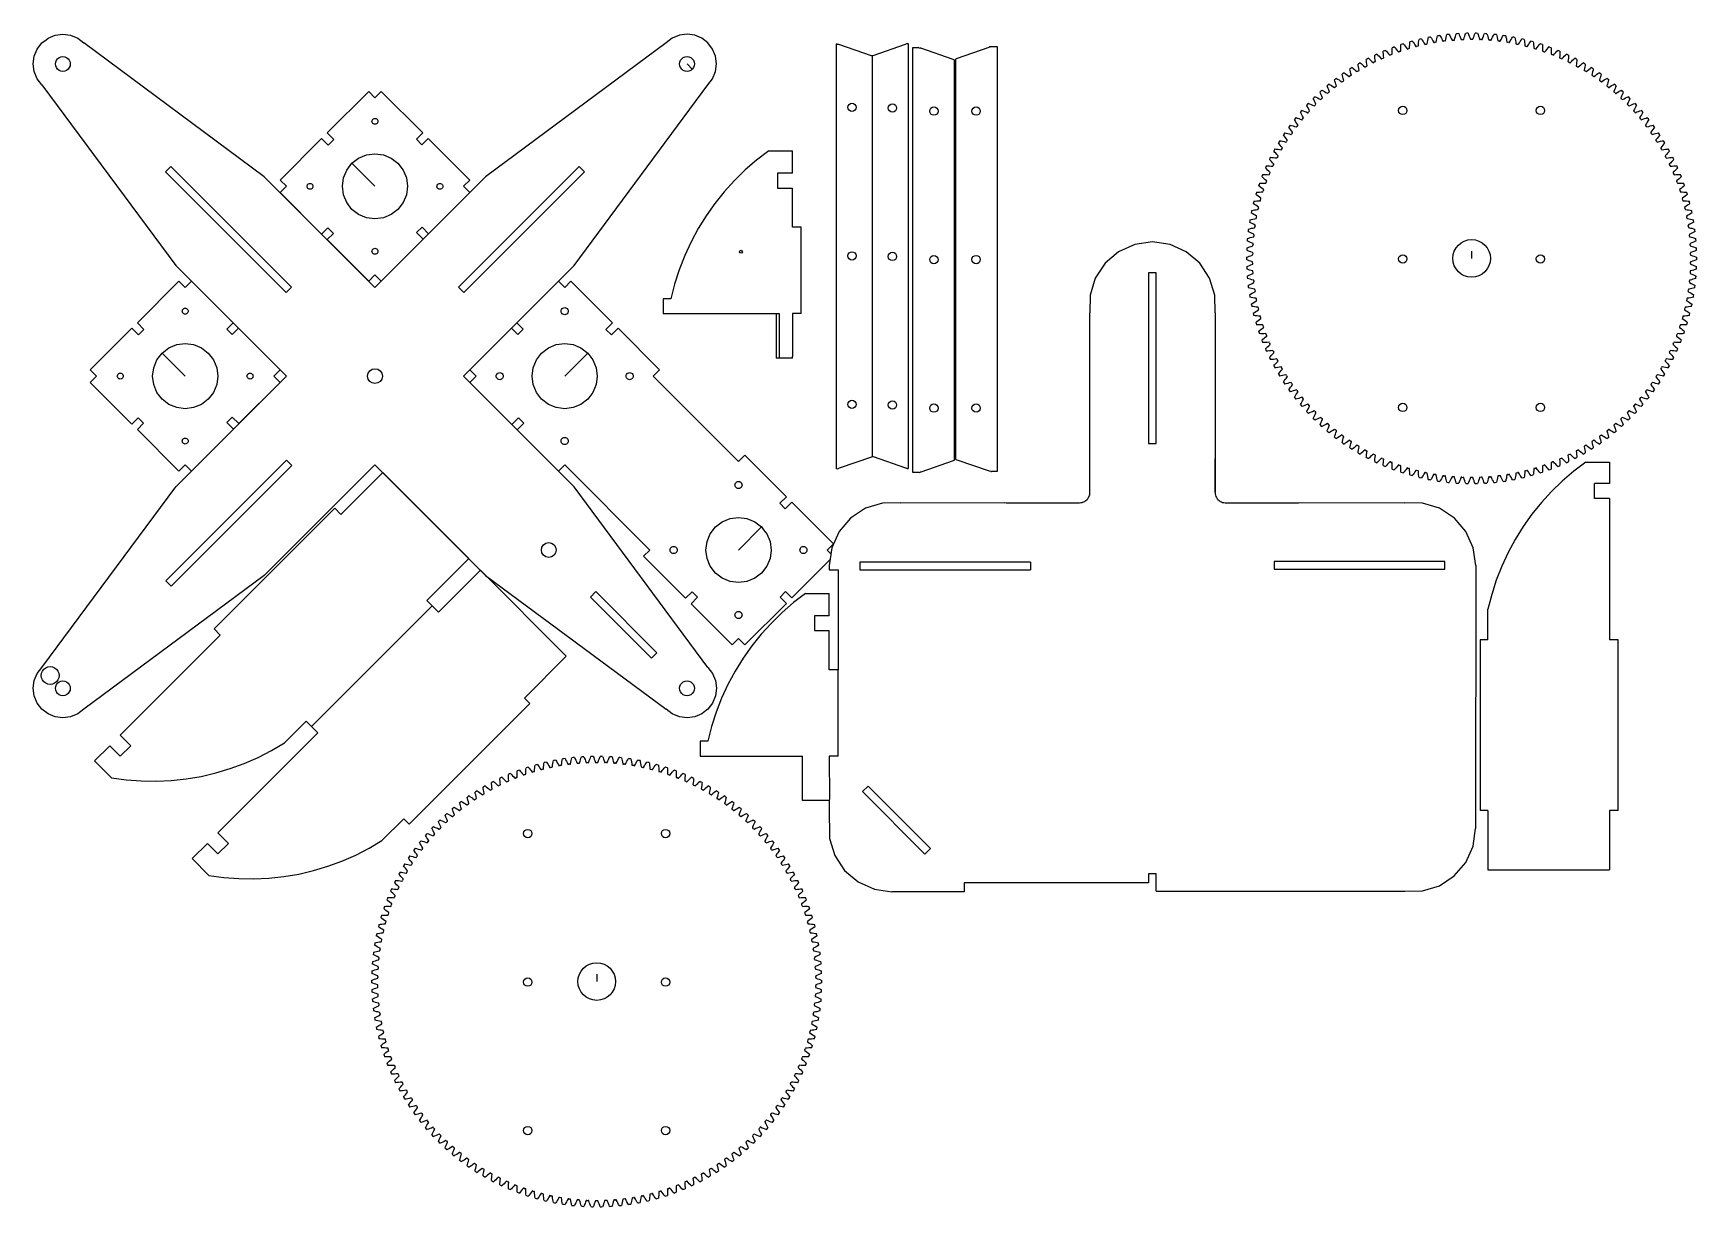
# Model space of a CAD drawing. Header units: millimetres. Extents: x 0 to 561, y -106 to 290.
import ezdxf

# ---------------------------------------------------------------- set-up
doc = ezdxf.new("R2010")
doc.units = ezdxf.units.MM
doc.layers.get('0').update_dxf_attribs({"lineweight": 25, "true_color": 0xffffff})
doc.layers.add('Construction', color=3, linetype='Continuous', lineweight=25, true_color=0x00ff00)
doc.layers.add('Interior', color=1, linetype='Continuous', lineweight=25, true_color=0xff0000)

msp = doc.modelspace()

# ---------------------------------------------------------------- linework, layer by layer
for p, q in [((1.11, 284.7), (2.7, 286.77)), ((2.7, 286.77), (4.16, 287.89)), ((4.16, 287.89), (4.77, 288.36)), ((4.77, 288.36), (7.18, 289.36)), ((7.18, 289.36), (9.77, 289.7)), ((9.77, 289.7), (12.36, 289.36)), ((12.36, 289.36), (14.77, 288.36)), ((14.77, 288.36), (16.84, 286.77)), ((77.78, 241.6), (16.84, 286.77)), ((213.42, 286.77), (152.48, 241.6)), ((215.49, 288.36), (213.42, 286.77)), ((217.9, 289.36), (215.49, 288.36)), ((220.49, 289.7), (217.9, 289.36)), ((223.08, 289.36), (220.49, 289.7)), ((225.49, 288.36), (223.08, 289.36)), ((227.56, 286.77), (225.49, 288.36)), ((229.15, 284.7), (227.56, 286.77)), ((271.23, 286.43), (270.92, 286.49)), ((270.93, 143.03), (270.92, 286.49)), ((294.23, 286.41), (294.44, 286.46)), ((294.81, 286.56), (294.44, 286.46)), ((294.81, 286.56), (295.11, 286.61)), ((295.11, 286.61), (295.12, 143.15)), ((462.3, 286.46), (461.91, 286.34)), ((462.3, 286.46), (462.58, 286.12)), ((464.48, 286.15), (464.52, 286.7)), ((464.52, 286.7), (464.57, 287.15)), ((464.96, 287.26), (464.57, 287.15)), ((465.35, 287.37), (464.96, 287.26)), ((465.35, 287.37), (465.62, 287.01)), ((465.62, 287.01), (465.95, 286.56)), ((465.95, 286.56), (466.25, 286.12)), ((467.41, 285.8), (467.46, 286.44)), ((467.46, 286.44), (467.51, 286.96)), ((467.51, 286.96), (467.58, 287.51)), ((467.58, 287.51), (467.64, 287.96)), ((468.04, 288.05), (467.64, 287.96)), ((468.44, 288.14), (468.04, 288.05)), ((468.44, 288.14), (468.69, 287.77)), ((468.69, 287.77), (469, 287.31)), ((469, 287.31), (469.28, 286.86)), ((469.28, 286.86), (469.59, 286.34)), ((469.83, 286.35), (470.21, 286.43)), ((470.21, 286.43), (470.41, 286.47)), ((470.41, 286.47), (470.43, 286.5)), ((470.43, 286.5), (470.51, 287.12)), ((470.51, 287.12), (470.58, 287.65)), ((470.58, 287.65), (470.67, 288.2)), ((470.67, 288.2), (470.75, 288.63)), ((471.16, 288.71), (470.75, 288.63)), ((471.56, 288.79), (471.16, 288.71)), ((471.56, 288.79), (471.8, 288.41)), ((471.8, 288.41), (472.08, 287.93)), ((472.08, 287.93), (472.34, 287.47)), ((472.34, 287.47), (472.63, 286.94)), ((472.63, 286.94), (472.66, 286.91)), ((472.66, 286.91), (472.87, 286.94)), ((473.26, 287.01), (472.87, 286.94)), ((473.26, 287.01), (473.46, 287.04)), ((473.46, 287.04), (473.48, 287.06)), ((473.48, 287.06), (473.58, 287.68)), ((473.58, 287.68), (473.68, 288.2)), ((473.68, 288.2), (473.79, 288.75)), ((473.79, 288.75), (473.89, 289.18)), ((474.3, 289.24), (473.89, 289.18)), ((474.7, 289.3), (474.3, 289.24)), ((474.7, 289.3), (474.92, 288.91)), ((474.92, 288.91), (475.19, 288.42)), ((475.19, 288.42), (475.43, 287.96)), ((475.43, 287.96), (475.7, 287.41)), ((475.7, 287.41), (475.72, 287.38)), ((475.72, 287.38), (475.94, 287.4)), ((476.32, 287.45), (475.94, 287.4)), ((476.32, 287.45), (476.52, 287.47)), ((476.52, 287.47), (476.54, 287.49)), ((476.54, 287.49), (476.67, 288.11)), ((476.67, 288.11), (476.79, 288.63)), ((476.79, 288.63), (476.93, 289.17)), ((476.93, 289.17), (477.05, 289.6)), ((477.45, 289.64), (477.05, 289.6)), ((477.86, 289.68), (477.45, 289.64)), ((477.86, 289.68), (478.07, 289.29)), ((478.07, 289.29), (478.31, 288.79)), ((478.31, 288.79), (478.53, 288.31)), ((478.53, 288.31), (478.78, 287.75)), ((478.78, 287.75), (478.8, 287.72)), ((478.8, 287.72), (479.02, 287.73)), ((479.02, 287.73), (479.4, 287.77)), ((479.4, 287.77), (479.61, 287.78)), ((479.61, 287.78), (479.63, 287.8)), ((479.63, 287.8), (479.78, 288.41)), ((479.78, 288.41), (479.92, 288.92)), ((479.92, 288.92), (480.08, 289.46)), ((480.08, 289.46), (480.22, 289.88)), ((480.63, 289.91), (480.22, 289.88)), ((481.03, 289.93), (480.63, 289.91)), ((481.03, 289.93), (481.22, 289.53)), ((481.22, 289.53), (481.45, 289.02)), ((481.45, 289.02), (481.65, 288.53)), ((481.65, 288.53), (481.87, 287.96)), ((481.87, 287.96), (481.89, 287.93)), ((481.89, 287.93), (482.11, 287.94)), ((482.11, 287.94), (482.49, 287.95)), ((482.49, 287.95), (482.7, 287.96)), ((482.7, 287.96), (482.72, 287.98)), ((482.72, 287.98), (482.9, 288.58)), ((482.9, 288.58), (483.06, 289.09)), ((483.06, 289.09), (483.24, 289.61)), ((483.24, 289.61), (483.4, 290.03)), ((483.81, 290.04), (483.4, 290.03)), ((484.22, 290.05), (483.81, 290.04)), ((484.22, 290.05), (484.39, 289.64)), ((484.39, 289.64), (484.59, 289.12)), ((484.59, 289.12), (484.77, 288.62)), ((484.77, 288.62), (484.97, 288.05)), ((484.97, 288.05), (484.99, 288.01)), ((484.99, 288.01), (485.2, 288.01)), ((485.2, 288.01), (485.59, 288.01)), ((485.59, 288.01), (485.8, 288.01)), ((485.8, 288.01), (485.82, 288.02)), ((485.82, 288.02), (486.03, 288.62)), ((486.03, 288.62), (486.21, 289.12)), ((486.21, 289.12), (486.41, 289.64)), ((486.41, 289.64), (486.58, 290.05)), ((486.99, 290.04), (486.58, 290.05)), ((487.4, 290.03), (486.99, 290.04)), ((487.4, 290.03), (487.55, 289.61)), ((487.55, 289.61), (487.73, 289.09)), ((487.73, 289.09), (487.89, 288.58)), ((487.89, 288.58), (488.07, 288)), ((488.07, 288), (488.09, 287.96)), ((488.09, 287.96), (488.3, 287.95)), ((488.69, 287.94), (488.3, 287.95)), ((488.69, 287.94), (488.89, 287.93)), ((488.89, 287.93), (488.91, 287.94)), ((488.91, 287.94), (489.15, 288.53)), ((489.15, 288.53), (489.35, 289.02)), ((489.35, 289.02), (489.57, 289.53)), ((489.57, 289.53), (489.76, 289.93)), ((490.17, 289.91), (489.76, 289.93)), ((490.58, 289.88), (490.17, 289.91)), ((490.58, 289.88), (490.71, 289.46)), ((490.71, 289.46), (490.87, 288.92)), ((490.87, 288.92), (491.01, 288.41)), ((491.01, 288.41), (491.16, 287.82)), ((491.16, 287.82), (491.18, 287.79)), ((491.18, 287.79), (491.39, 287.77)), ((491.78, 287.73), (491.39, 287.77)), ((491.78, 287.73), (491.98, 287.71)), ((491.98, 287.71), (492, 287.73)), ((492, 287.73), (492.26, 288.31)), ((492.26, 288.31), (492.48, 288.79)), ((492.48, 288.79), (492.73, 289.29)), ((492.73, 289.29), (492.93, 289.68)), ((493.34, 289.64), (492.93, 289.68)), ((493.75, 289.6), (493.34, 289.64)), ((493.75, 289.6), (493.87, 289.17)), ((493.87, 289.17), (494, 288.63)), ((494, 288.63), (494.12, 288.11)), ((494.12, 288.11), (494.24, 287.52)), ((494.24, 287.52), (494.26, 287.48)), ((494.26, 287.48), (494.47, 287.45)), ((494.86, 287.4), (494.47, 287.45)), ((494.86, 287.4), (495.06, 287.37)), ((495.06, 287.37), (495.08, 287.39)), ((495.08, 287.39), (495.37, 287.96)), ((495.37, 287.96), (495.61, 288.42)), ((495.61, 288.42), (495.87, 288.91)), ((495.87, 288.91), (496.09, 289.3)), ((496.5, 289.24), (496.09, 289.3)), ((496.9, 289.18), (496.5, 289.24)), ((496.9, 289.18), (497, 288.75)), ((497, 288.75), (497.12, 288.2)), ((497.12, 288.2), (497.21, 287.68)), ((497.21, 287.68), (497.31, 287.08)), ((497.31, 287.08), (497.33, 287.04)), ((497.33, 287.04), (497.54, 287.01)), ((497.92, 286.94), (497.54, 287.01)), ((497.92, 286.94), (498.12, 286.91)), ((498.12, 286.91), (498.15, 286.92)), ((498.15, 286.92), (498.45, 287.47)), ((498.45, 287.47), (498.71, 287.93)), ((498.71, 287.93), (499, 288.41)), ((499, 288.41), (499.24, 288.79)), ((499.64, 288.71), (499.24, 288.79)), ((500.04, 288.63), (499.64, 288.71)), ((500.04, 288.63), (500.12, 288.2)), ((500.12, 288.2), (500.21, 287.65)), ((500.21, 287.65), (500.29, 287.12)), ((500.29, 287.12), (500.36, 286.52)), ((500.36, 286.52), (500.37, 286.48)), ((500.37, 286.48), (500.58, 286.43)), ((500.58, 286.43), (500.96, 286.35)), ((501.19, 286.32), (501.51, 286.86)), ((501.51, 286.86), (501.79, 287.31)), ((501.79, 287.31), (502.1, 287.77)), ((502.1, 287.77), (502.35, 288.14)), ((502.75, 288.05), (502.35, 288.14)), ((503.15, 287.96), (502.75, 288.05)), ((503.15, 287.96), (503.21, 287.51)), ((503.21, 287.51), (503.28, 286.96)), ((503.28, 286.96), (503.33, 286.44)), ((503.33, 286.44), (503.38, 285.83)), ((504.55, 286.12), (504.85, 286.56)), ((504.85, 286.56), (505.17, 287.01)), ((505.17, 287.01), (505.44, 287.37)), ((505.84, 287.26), (505.44, 287.37)), ((506.23, 287.15), (505.84, 287.26)), ((506.23, 287.15), (506.27, 286.7)), ((506.27, 286.7), (506.32, 286.15)), ((508.21, 286.12), (508.49, 286.46)), ((508.88, 286.34), (508.49, 286.46)), ((-0.23, 279.7), (0.11, 282.29)), ((0.11, 282.29), (1.11, 284.7)), ((230.15, 282.29), (229.15, 284.7)), ((230.49, 279.7), (230.15, 282.29)), ((271.23, 286.43), (271.6, 286.33)), ((271.8, 286.28), (271.6, 286.33)), ((282.73, 282.48), (271.8, 286.28)), ((282.93, 282.39), (282.73, 282.48)), ((283.02, 282.35), (282.93, 282.39)), ((283.02, 282.48), (283.11, 282.52)), ((283.02, 282.35), (283.02, 282.48)), ((283.02, 282.35), (283.02, 147.29)), ((283.11, 282.52), (283.3, 282.6)), ((283.3, 282.6), (294.23, 286.41)), ((296.69, 141.76), (296.69, 285.21)), ((296.69, 285.21), (298.68, 285.21)), ((298.89, 285.15), (298.68, 285.21)), ((298.89, 285.15), (299.26, 285.06)), ((299.46, 285.01), (299.26, 285.06)), ((310.39, 281.21), (299.46, 285.01)), ((310.59, 281.12), (310.39, 281.21)), ((310.68, 281.07), (310.59, 281.12)), ((310.68, 281.07), (310.68, 145.89)), ((311.25, 281.44), (311.35, 281.48)), ((311.25, 146.25), (311.25, 281.44)), ((311.35, 281.48), (311.53, 281.56)), ((311.53, 281.56), (322.46, 285.37)), ((322.46, 285.37), (322.67, 285.42)), ((323.05, 285.52), (322.67, 285.42)), ((323.05, 285.52), (323.24, 285.57)), ((323.24, 285.57), (325.24, 285.57)), ((325.24, 285.57), (325.24, 142.11)), ((450.19, 281.41), (449.82, 281.22)), ((449.87, 280.78), (449.82, 281.22)), ((450.55, 281.6), (450.19, 281.41)), ((450.55, 281.6), (450.89, 281.3)), ((450.89, 281.3), (451.3, 280.93)), ((451.3, 280.93), (451.68, 280.57)), ((453.04, 282.83), (452.67, 282.65)), ((452.7, 282.2), (452.67, 282.65)), ((452.75, 281.65), (452.7, 282.2)), ((452.81, 281.13), (452.75, 281.65)), ((452.89, 280.5), (452.81, 281.13)), ((453.41, 283), (453.04, 282.83)), ((453.41, 283), (453.73, 282.69)), ((453.73, 282.69), (454.13, 282.3)), ((454.13, 282.3), (454.5, 281.92)), ((454.5, 281.92), (454.91, 281.47)), ((454.91, 281.47), (454.94, 281.45)), ((454.94, 281.45), (455.14, 281.54)), ((455.14, 281.54), (455.5, 281.69)), ((455.5, 281.69), (455.68, 281.78)), ((455.95, 284.12), (455.57, 283.96)), ((455.58, 283.51), (455.57, 283.96)), ((455.61, 282.96), (455.58, 283.51)), ((455.64, 282.43), (455.61, 282.96)), ((455.7, 281.8), (455.64, 282.43)), ((455.68, 281.78), (455.7, 281.8)), ((456.32, 284.28), (455.95, 284.12)), ((456.32, 284.28), (456.63, 283.96)), ((456.63, 283.96), (457.01, 283.55)), ((457.01, 283.55), (457.36, 283.16)), ((457.36, 283.16), (457.76, 282.69)), ((457.76, 282.69), (457.79, 282.67)), ((457.79, 282.67), (458, 282.74)), ((458.35, 282.89), (458, 282.74)), ((458.35, 282.89), (458.54, 282.96)), ((458.91, 285.29), (458.52, 285.15)), ((458.52, 284.7), (458.52, 285.15)), ((458.52, 284.14), (458.52, 284.7)), ((458.53, 283.62), (458.52, 284.14)), ((458.56, 282.98), (458.53, 283.62)), ((458.54, 282.96), (458.56, 282.98)), ((459.29, 285.43), (458.91, 285.29)), ((459.29, 285.43), (459.59, 285.1)), ((459.59, 285.1), (459.95, 284.68)), ((459.95, 284.68), (460.28, 284.27)), ((460.28, 284.27), (460.66, 283.79)), ((460.66, 283.79), (460.69, 283.76)), ((460.69, 283.76), (460.9, 283.83)), ((461.26, 283.96), (460.9, 283.83)), ((461.26, 283.96), (461.45, 284.03)), ((461.45, 284.03), (461.47, 284.05)), ((461.47, 284.68), (461.48, 285.21)), ((461.47, 284.05), (461.47, 284.68)), ((461.48, 285.21), (461.5, 285.77)), ((461.5, 285.77), (461.52, 286.21)), ((461.91, 286.34), (461.52, 286.21)), ((462.58, 286.12), (462.93, 285.68)), ((462.93, 285.68), (463.25, 285.26)), ((463.25, 285.26), (463.6, 284.76)), ((463.6, 284.76), (463.63, 284.74)), ((463.63, 284.74), (463.84, 284.8)), ((463.84, 284.8), (464.21, 284.91)), ((464.21, 284.91), (464.4, 284.97)), ((464.4, 284.97), (464.42, 284.99)), ((464.42, 284.99), (464.45, 285.62)), ((464.45, 285.62), (464.48, 286.15)), ((466.25, 286.12), (466.58, 285.61)), ((466.58, 285.61), (466.61, 285.59)), ((466.61, 285.59), (466.82, 285.64)), ((467.19, 285.73), (466.82, 285.64)), ((467.19, 285.73), (467.39, 285.78)), ((467.39, 285.78), (467.41, 285.8)), ((469.59, 286.34), (469.62, 286.31)), ((469.62, 286.31), (469.83, 286.35)), ((500.96, 286.35), (501.16, 286.31)), ((501.16, 286.31), (501.19, 286.32)), ((503.38, 285.83), (503.39, 285.79)), ((503.39, 285.79), (503.6, 285.73)), ((503.6, 285.73), (503.98, 285.64)), ((503.98, 285.64), (504.17, 285.59)), ((504.17, 285.59), (504.2, 285.6)), ((504.2, 285.6), (504.55, 286.12)), ((506.32, 286.15), (506.35, 285.62)), ((506.35, 285.62), (506.37, 285.01)), ((506.37, 285.01), (506.38, 284.97)), ((506.38, 284.97), (506.59, 284.91)), ((506.59, 284.91), (506.96, 284.8)), ((506.96, 284.8), (507.15, 284.74)), ((507.15, 284.74), (507.18, 284.75)), ((507.18, 284.75), (507.55, 285.26)), ((507.55, 285.26), (507.87, 285.68)), ((507.87, 285.68), (508.21, 286.12)), ((509.27, 286.21), (508.88, 286.34)), ((509.27, 286.21), (509.3, 285.77)), ((509.3, 285.77), (509.32, 285.21)), ((509.32, 285.21), (509.33, 284.68)), ((509.33, 284.68), (509.32, 284.07)), ((509.32, 284.07), (509.33, 284.03)), ((509.33, 284.03), (509.53, 283.96)), ((509.53, 283.96), (509.9, 283.83)), ((509.9, 283.83), (510.09, 283.76)), ((510.09, 283.76), (510.12, 283.77)), ((510.12, 283.77), (510.51, 284.27)), ((510.51, 284.27), (510.85, 284.68)), ((510.85, 284.68), (511.21, 285.1)), ((511.21, 285.1), (511.5, 285.43)), ((511.89, 285.29), (511.5, 285.43)), ((512.27, 285.15), (511.89, 285.29)), ((512.26, 283.62), (512.23, 283.01)), ((512.23, 283.01), (512.24, 282.97)), ((512.24, 282.97), (512.44, 282.89)), ((512.28, 284.14), (512.26, 283.62)), ((512.27, 285.15), (512.28, 284.7)), ((512.28, 284.7), (512.28, 284.14)), ((512.8, 282.74), (512.44, 282.89)), ((512.8, 282.74), (512.99, 282.67)), ((512.99, 282.67), (513.02, 282.68)), ((513.02, 282.68), (513.43, 283.16)), ((513.43, 283.16), (513.78, 283.55)), ((513.78, 283.55), (514.16, 283.96)), ((514.16, 283.96), (514.47, 284.28)), ((514.85, 284.12), (514.47, 284.28)), ((515.23, 283.96), (514.85, 284.12)), ((515.15, 282.43), (515.1, 281.82)), ((515.1, 281.82), (515.1, 281.78)), ((515.1, 281.78), (515.3, 281.69)), ((515.19, 282.96), (515.15, 282.43)), ((515.21, 283.51), (515.19, 282.96)), ((515.23, 283.96), (515.21, 283.51)), ((515.65, 281.54), (515.3, 281.69)), ((515.65, 281.54), (515.84, 281.45)), ((515.84, 281.45), (515.87, 281.46)), ((515.87, 281.46), (516.3, 281.92)), ((516.3, 281.92), (516.67, 282.3)), ((516.67, 282.3), (517.06, 282.69)), ((517.06, 282.69), (517.39, 283)), ((517.76, 282.83), (517.39, 283)), ((518.13, 282.65), (517.76, 282.83)), ((517.99, 281.13), (517.91, 280.52)), ((518.05, 281.65), (517.99, 281.13)), ((518.1, 282.2), (518.05, 281.65)), ((518.13, 282.65), (518.1, 282.2)), ((519.11, 280.57), (519.5, 280.93)), ((519.5, 280.93), (519.91, 281.3)), ((519.91, 281.3), (520.24, 281.6)), ((520.61, 281.41), (520.24, 281.6)), ((520.97, 281.22), (520.61, 281.41)), ((520.97, 281.22), (520.92, 280.78)), ((0.11, 277.11), (-0.23, 279.7)), ((1.11, 274.7), (0.11, 277.11)), ((229.15, 274.7), (230.15, 277.11)), ((230.15, 277.11), (230.49, 279.7)), ((442.02, 276.47), (441.69, 276.23)), ((441.79, 275.8), (441.69, 276.23)), ((441.93, 275.26), (441.79, 275.8)), ((442.08, 274.75), (441.93, 275.26)), ((442.36, 276.7), (442.02, 276.47)), ((442.36, 276.7), (442.73, 276.45)), ((442.73, 276.45), (443.19, 276.13)), ((443.19, 276.13), (443.61, 275.82)), ((443.61, 275.82), (444.1, 275.45)), ((444.1, 275.45), (444.13, 275.43)), ((444.13, 275.43), (444.31, 275.55)), ((444.64, 275.76), (444.31, 275.55)), ((444.67, 278.23), (444.33, 278.01)), ((444.42, 277.57), (444.33, 278.01)), ((444.53, 277.02), (444.42, 277.57)), ((444.66, 276.51), (444.53, 277.02)), ((444.64, 275.76), (444.81, 275.87)), ((444.81, 275.9), (444.66, 276.51)), ((445.02, 278.45), (444.67, 278.23)), ((444.81, 275.87), (444.81, 275.9)), ((445.02, 278.45), (445.38, 278.18)), ((445.38, 278.18), (445.82, 277.84)), ((445.82, 277.84), (446.23, 277.51)), ((446.23, 277.51), (446.7, 277.12)), ((446.7, 277.12), (446.74, 277.1)), ((446.74, 277.1), (446.92, 277.21)), ((446.92, 277.21), (447.25, 277.41)), ((447.4, 279.88), (447.04, 279.67)), ((447.11, 279.23), (447.04, 279.67)), ((447.21, 278.68), (447.11, 279.23)), ((447.31, 278.16), (447.21, 278.68)), ((447.25, 277.41), (447.43, 277.52)), ((447.44, 277.54), (447.31, 278.16)), ((447.75, 280.08), (447.4, 279.88)), ((447.43, 277.52), (447.44, 277.54)), ((447.75, 280.08), (448.1, 279.8)), ((448.1, 279.8), (448.53, 279.44)), ((448.53, 279.44), (448.93, 279.1)), ((448.93, 279.1), (449.38, 278.69)), ((449.38, 278.69), (449.41, 278.67)), ((449.41, 278.67), (449.6, 278.77)), ((449.6, 278.77), (449.94, 278.95)), ((449.95, 280.22), (449.87, 280.78)), ((449.94, 278.95), (450.12, 279.05)), ((450.03, 279.7), (449.95, 280.22)), ((450.13, 279.08), (450.03, 279.7)), ((450.12, 279.05), (450.13, 279.08)), ((451.68, 280.57), (452.12, 280.14)), ((452.12, 280.14), (452.15, 280.12)), ((452.15, 280.12), (452.34, 280.21)), ((452.69, 280.38), (452.34, 280.21)), ((452.69, 280.38), (452.87, 280.47)), ((452.87, 280.47), (452.89, 280.5)), ((517.91, 280.52), (517.91, 280.48)), ((517.91, 280.48), (518.11, 280.38)), ((518.11, 280.38), (518.45, 280.21)), ((518.45, 280.21), (518.63, 280.12)), ((518.63, 280.12), (518.66, 280.12)), ((518.66, 280.12), (519.11, 280.57)), ((520.77, 279.7), (520.66, 279.1)), ((520.66, 279.1), (520.67, 279.06)), ((520.67, 279.06), (520.85, 278.95)), ((520.85, 280.22), (520.77, 279.7)), ((520.92, 280.78), (520.85, 280.22)), ((520.85, 278.95), (521.19, 278.77)), ((521.19, 278.77), (521.37, 278.67)), ((521.37, 278.67), (521.4, 278.67)), ((521.4, 278.67), (521.87, 279.1)), ((521.87, 279.1), (522.27, 279.44)), ((522.27, 279.44), (522.69, 279.8)), ((522.69, 279.8), (523.04, 280.08)), ((523.4, 279.88), (523.04, 280.08)), ((523.49, 278.16), (523.36, 277.57)), ((523.36, 277.57), (523.36, 277.53)), ((523.36, 277.53), (523.54, 277.41)), ((523.75, 279.67), (523.4, 279.88)), ((523.59, 278.68), (523.49, 278.16)), ((523.87, 277.21), (523.54, 277.41)), ((523.68, 279.23), (523.59, 278.68)), ((523.75, 279.67), (523.68, 279.23)), ((523.87, 277.21), (524.05, 277.11)), ((524.05, 277.11), (524.07, 277.11)), ((524.07, 277.11), (524.56, 277.51)), ((524.56, 277.51), (524.97, 277.84)), ((524.97, 277.84), (525.41, 278.18)), ((525.41, 278.18), (525.77, 278.45)), ((526.12, 278.23), (525.77, 278.45)), ((526.14, 276.51), (525.98, 275.92)), ((525.98, 275.92), (525.98, 275.88)), ((525.98, 275.88), (526.16, 275.76)), ((526.47, 278.01), (526.12, 278.23)), ((526.26, 277.02), (526.14, 276.51)), ((526.48, 275.55), (526.16, 275.76)), ((526.38, 277.57), (526.26, 277.02)), ((526.47, 278.01), (526.38, 277.57)), ((526.48, 275.55), (526.65, 275.43)), ((526.65, 275.43), (526.68, 275.43)), ((526.68, 275.43), (527.18, 275.82)), ((527.18, 275.82), (527.61, 276.13)), ((527.61, 276.13), (528.06, 276.45)), ((528.06, 276.45), (528.43, 276.7)), ((528.77, 276.47), (528.43, 276.7)), ((528.86, 275.26), (528.72, 274.75)), ((529.11, 276.23), (528.77, 276.47)), ((529, 275.8), (528.86, 275.26)), ((529.11, 276.23), (529, 275.8)), ((2.7, 272.63), (1.11, 274.7)), ((2.7, 272.63), (47.87, 211.69)), ((113.01, 270.44), (98.97, 256.4)), ((115.13, 268.31), (113.01, 270.44)), ((117.25, 270.44), (115.13, 268.31)), ((131.29, 256.4), (117.25, 270.44)), ((182.39, 211.69), (227.56, 272.63)), ((227.56, 272.63), (229.15, 274.7)), ((434.54, 270.54), (434.24, 270.26)), ((434.4, 269.84), (434.24, 270.26)), ((434.61, 269.33), (434.4, 269.84)), ((434.85, 270.81), (434.54, 270.54)), ((434.85, 270.81), (435.25, 270.61)), ((435.25, 270.61), (435.74, 270.35)), ((435.74, 270.35), (436.2, 270.09)), ((436.2, 270.09), (436.73, 269.79)), ((436.95, 272.62), (436.64, 272.36)), ((436.78, 271.93), (436.64, 272.36)), ((436.73, 269.79), (436.77, 269.77)), ((436.77, 269.77), (436.93, 269.91)), ((436.96, 271.41), (436.78, 271.93)), ((436.93, 269.91), (437.22, 270.16)), ((437.27, 272.88), (436.95, 272.62)), ((437.15, 270.91), (436.96, 271.41)), ((437.38, 270.32), (437.15, 270.91)), ((437.22, 270.16), (437.38, 270.3)), ((437.27, 272.88), (437.66, 272.66)), ((437.38, 270.3), (437.38, 270.32)), ((437.66, 272.66), (438.14, 272.38)), ((438.14, 272.38), (438.59, 272.1)), ((438.59, 272.1), (439.1, 271.77)), ((439.1, 271.77), (439.14, 271.76)), ((439.45, 274.59), (439.12, 274.35)), ((439.25, 273.92), (439.12, 274.35)), ((439.14, 271.76), (439.31, 271.89)), ((439.41, 273.38), (439.25, 273.92)), ((439.62, 272.13), (439.31, 271.89)), ((439.57, 272.88), (439.41, 273.38)), ((439.77, 274.84), (439.45, 274.59)), ((439.78, 272.29), (439.57, 272.88)), ((439.62, 272.13), (439.78, 272.26)), ((439.77, 274.84), (440.16, 274.61)), ((439.78, 272.26), (439.78, 272.29)), ((440.16, 274.61), (440.62, 274.31)), ((440.62, 274.31), (441.06, 274.01)), ((441.06, 274.01), (441.56, 273.66)), ((441.56, 273.66), (441.6, 273.65)), ((441.6, 273.65), (441.77, 273.77)), ((441.77, 273.77), (442.09, 274)), ((442.26, 274.14), (442.08, 274.75)), ((442.09, 274), (442.25, 274.12)), ((442.25, 274.12), (442.26, 274.14)), ((528.72, 274.75), (528.54, 274.17)), ((528.54, 274.17), (528.54, 274.13)), ((528.54, 274.13), (528.71, 274)), ((529.02, 273.77), (528.71, 274)), ((529.02, 273.77), (529.19, 273.65)), ((529.19, 273.65), (529.21, 273.65)), ((529.21, 273.65), (529.73, 274.01)), ((529.73, 274.01), (530.17, 274.31)), ((530.17, 274.31), (530.64, 274.61)), ((530.64, 274.61), (531.02, 274.84)), ((531.02, 272.31), (531.01, 272.27)), ((531.01, 272.27), (531.18, 272.13)), ((531.35, 274.59), (531.02, 274.84)), ((531.22, 272.88), (531.02, 272.31)), ((531.48, 271.89), (531.18, 272.13)), ((531.39, 273.38), (531.22, 272.88)), ((531.67, 274.35), (531.35, 274.59)), ((531.55, 273.92), (531.39, 273.38)), ((531.48, 271.89), (531.64, 271.76)), ((531.67, 274.35), (531.55, 273.92)), ((531.64, 271.76), (531.67, 271.76)), ((531.67, 271.76), (532.21, 272.1)), ((532.21, 272.1), (532.65, 272.38)), ((532.65, 272.38), (533.14, 272.66)), ((533.14, 272.66), (533.53, 272.88)), ((533.42, 270.35), (533.41, 270.31)), ((533.41, 270.31), (533.57, 270.16)), ((533.64, 270.91), (533.42, 270.35)), ((533.84, 272.62), (533.53, 272.88)), ((533.86, 269.91), (533.57, 270.16)), ((533.83, 271.41), (533.64, 270.91)), ((534.02, 271.93), (533.83, 271.41)), ((534.16, 272.36), (533.84, 272.62)), ((533.86, 269.91), (534.02, 269.78)), ((534.16, 272.36), (534.02, 271.93)), ((534.02, 269.78), (534.05, 269.78)), ((534.05, 269.78), (534.59, 270.09)), ((534.59, 270.09), (535.06, 270.35)), ((535.06, 270.35), (535.55, 270.61)), ((535.55, 270.61), (535.95, 270.81)), ((536.25, 270.54), (535.95, 270.81)), ((536.4, 269.84), (536.19, 269.33)), ((536.55, 270.26), (536.25, 270.54)), ((536.55, 270.26), (536.4, 269.84)), ((428.13, 264.03), (427.87, 263.72)), ((428.13, 264.03), (428.56, 263.88)), ((430, 266.08), (429.72, 265.79)), ((429.91, 265.38), (429.72, 265.79)), ((430.16, 264.88), (429.91, 265.38)), ((430.28, 266.38), (430, 266.08)), ((430.41, 264.42), (430.16, 264.88)), ((430.28, 266.38), (430.69, 266.21)), ((430.71, 263.86), (430.41, 264.42)), ((430.69, 266.21), (431.2, 266)), ((431.2, 266), (431.68, 265.78)), ((431.68, 265.78), (432.24, 265.52)), ((432.22, 268.36), (431.93, 268.07)), ((432.11, 267.66), (431.93, 268.07)), ((432.34, 267.15), (432.11, 267.66)), ((432.52, 268.64), (432.22, 268.36)), ((432.24, 265.52), (432.27, 265.51)), ((432.27, 265.51), (432.43, 265.66)), ((432.56, 266.68), (432.34, 267.15)), ((432.7, 265.94), (432.43, 265.66)), ((432.52, 268.64), (432.92, 268.46)), ((432.84, 266.11), (432.56, 266.68)), ((432.7, 265.94), (432.84, 266.08)), ((432.84, 266.08), (432.84, 266.11)), ((432.92, 268.46), (433.43, 268.22)), ((433.43, 268.22), (433.9, 267.98)), ((433.9, 267.98), (434.44, 267.7)), ((434.44, 267.7), (434.48, 267.69)), ((434.48, 267.69), (434.63, 267.83)), ((434.81, 268.84), (434.61, 269.33)), ((434.92, 268.1), (434.63, 267.83)), ((435.07, 268.26), (434.81, 268.84)), ((434.92, 268.1), (435.07, 268.24)), ((435.07, 268.24), (435.07, 268.26)), ((535.73, 268.29), (535.72, 268.25)), ((535.72, 268.25), (535.88, 268.1)), ((535.98, 268.84), (535.73, 268.29)), ((536.16, 267.83), (535.88, 268.1)), ((536.19, 269.33), (535.98, 268.84)), ((536.16, 267.83), (536.31, 267.69)), ((536.31, 267.69), (536.34, 267.69)), ((536.34, 267.69), (536.9, 267.98)), ((536.9, 267.98), (537.37, 268.22)), ((537.37, 268.22), (537.87, 268.46)), ((537.87, 268.46), (538.28, 268.64)), ((537.96, 266.13), (537.95, 266.09)), ((537.95, 266.09), (538.1, 265.94)), ((538.23, 266.68), (537.96, 266.13)), ((538.37, 265.66), (538.1, 265.94)), ((538.46, 267.15), (538.23, 266.68)), ((538.57, 268.36), (538.28, 268.64)), ((538.37, 265.66), (538.51, 265.51)), ((538.69, 267.66), (538.46, 267.15)), ((538.51, 265.51), (538.54, 265.51)), ((538.54, 265.51), (539.11, 265.78)), ((538.86, 268.07), (538.57, 268.36)), ((538.86, 268.07), (538.69, 267.66)), ((539.11, 265.78), (539.59, 266)), ((539.59, 266), (540.1, 266.21)), ((540.39, 264.42), (540.09, 263.88)), ((540.1, 266.21), (540.52, 266.38)), ((540.64, 264.88), (540.39, 264.42)), ((540.8, 266.08), (540.52, 266.38)), ((540.89, 265.38), (540.64, 264.88)), ((541.08, 265.79), (540.8, 266.08)), ((541.08, 265.79), (540.89, 265.38)), ((542.24, 263.88), (542.66, 264.03)), ((542.93, 263.72), (542.66, 264.03)), ((423.91, 258.73), (423.67, 258.4)), ((423.91, 258.02), (423.67, 258.4)), ((424.15, 259.06), (423.91, 258.73)), ((424.15, 259.06), (424.59, 258.95)), ((424.59, 258.95), (425.12, 258.79)), ((425.12, 258.79), (425.63, 258.64)), ((425.84, 261.27), (425.58, 260.94)), ((425.81, 260.56), (425.58, 260.94)), ((425.63, 258.64), (426.2, 258.45)), ((426.1, 260.08), (425.81, 260.56)), ((426.09, 261.59), (425.84, 261.27)), ((426.09, 261.59), (426.52, 261.45)), ((426.38, 259.64), (426.1, 260.08)), ((426.2, 258.45), (426.24, 258.45)), ((426.24, 258.45), (426.38, 258.61)), ((426.74, 259.11), (426.38, 259.64)), ((426.61, 258.92), (426.38, 258.61)), ((426.52, 261.45), (427.05, 261.28)), ((426.61, 258.92), (426.74, 259.08)), ((426.74, 259.08), (426.74, 259.11)), ((427.05, 261.28), (427.54, 261.1)), ((427.54, 261.1), (428.12, 260.89)), ((427.87, 263.72), (427.6, 263.41)), ((427.81, 263.01), (427.6, 263.41)), ((428.08, 262.53), (427.81, 263.01)), ((428.34, 262.07), (428.08, 262.53)), ((428.12, 260.89), (428.16, 260.88)), ((428.16, 260.88), (428.29, 261.05)), ((428.29, 261.05), (428.54, 261.35)), ((428.67, 261.53), (428.34, 262.07)), ((428.54, 261.35), (428.67, 261.5)), ((428.56, 263.88), (429.08, 263.68)), ((428.67, 261.5), (428.67, 261.53)), ((429.08, 263.68), (429.57, 263.49)), ((429.57, 263.49), (430.13, 263.25)), ((430.13, 263.25), (430.17, 263.24)), ((430.17, 263.24), (430.31, 263.4)), ((430.57, 263.68), (430.31, 263.4)), ((430.57, 263.68), (430.71, 263.84)), ((430.71, 263.84), (430.71, 263.86)), ((540.09, 263.88), (540.08, 263.85)), ((540.08, 263.85), (540.22, 263.68)), ((540.48, 263.4), (540.22, 263.68)), ((540.48, 263.4), (540.62, 263.24)), ((540.62, 263.24), (540.65, 263.24)), ((540.65, 263.24), (541.23, 263.49)), ((541.23, 263.49), (541.72, 263.68)), ((541.72, 263.68), (542.24, 263.88)), ((542.13, 261.55), (542.12, 261.51)), ((542.12, 261.51), (542.25, 261.35)), ((542.45, 262.07), (542.13, 261.55)), ((542.5, 261.05), (542.25, 261.35)), ((542.72, 262.53), (542.45, 262.07)), ((542.5, 261.05), (542.63, 260.89)), ((542.63, 260.89), (542.66, 260.88)), ((542.66, 260.88), (543.25, 261.1)), ((542.99, 263.01), (542.72, 262.53)), ((543.2, 263.41), (542.93, 263.72)), ((543.2, 263.41), (542.99, 263.01)), ((543.25, 261.1), (543.75, 261.28)), ((543.75, 261.28), (544.28, 261.45)), ((544.07, 259.13), (544.06, 259.1)), ((544.06, 259.1), (544.18, 258.92)), ((544.41, 259.64), (544.07, 259.13)), ((544.42, 258.61), (544.18, 258.92)), ((544.28, 261.45), (544.7, 261.59)), ((544.7, 260.08), (544.41, 259.64)), ((544.42, 258.61), (544.54, 258.45)), ((544.54, 258.45), (544.57, 258.44)), ((544.57, 258.44), (545.17, 258.64)), ((544.96, 261.27), (544.7, 261.59)), ((544.99, 260.56), (544.7, 260.08)), ((545.21, 260.94), (544.96, 261.27)), ((545.21, 260.94), (544.99, 260.56)), ((545.17, 258.64), (545.67, 258.79)), ((545.67, 258.79), (546.21, 258.95)), ((546.21, 258.95), (546.64, 259.06)), ((546.88, 258.73), (546.64, 259.06)), ((547.12, 258.4), (546.88, 258.73)), ((547.12, 258.4), (546.88, 258.02)), ((97.13, 254.56), (83.1, 240.52)), ((99.36, 252.33), (97.13, 254.56)), ((98.97, 256.4), (101.2, 254.17)), ((99.36, 252.33), (101.2, 254.17)), ((129.16, 254.28), (131.29, 256.4)), ((131, 252.44), (129.16, 254.28)), ((133.12, 254.56), (131, 252.44)), ((147.16, 240.52), (133.12, 254.56)), ((420.39, 253.43), (420.18, 253.08)), ((420.45, 252.72), (420.18, 253.08)), ((420.6, 253.78), (420.39, 253.43)), ((420.6, 253.78), (421.04, 253.7)), ((421.04, 253.7), (421.59, 253.59)), ((421.59, 253.59), (422.1, 253.48)), ((422.1, 256.12), (421.87, 255.77)), ((422.13, 255.41), (421.87, 255.77)), ((422.32, 256.46), (422.1, 256.12)), ((422.1, 253.48), (422.7, 253.34)), ((422.46, 254.96), (422.13, 255.41)), ((422.32, 256.46), (422.76, 256.36)), ((422.78, 254.54), (422.46, 254.96)), ((422.7, 253.34), (422.74, 253.34)), ((422.74, 253.34), (422.86, 253.52)), ((422.76, 256.36), (423.3, 256.23)), ((423.17, 254.05), (422.78, 254.54)), ((423.06, 253.85), (422.86, 253.52)), ((423.06, 253.85), (423.17, 254.02)), ((423.17, 254.02), (423.17, 254.05)), ((423.3, 256.23), (423.81, 256.1)), ((423.81, 256.1), (424.4, 255.93)), ((424.22, 257.56), (423.91, 258.02)), ((424.53, 257.13), (424.22, 257.56)), ((424.4, 255.93), (424.44, 255.93)), ((424.44, 255.93), (424.56, 256.1)), ((424.9, 256.62), (424.53, 257.13)), ((424.78, 256.42), (424.56, 256.1)), ((424.78, 256.42), (424.9, 256.59)), ((424.9, 256.59), (424.9, 256.62)), ((545.91, 256.64), (545.89, 256.6)), ((545.89, 256.6), (546.01, 256.42)), ((546.27, 257.13), (545.91, 256.64)), ((546.23, 256.1), (546.01, 256.42)), ((546.23, 256.1), (546.35, 255.94)), ((546.57, 257.56), (546.27, 257.13)), ((546.35, 255.94), (546.37, 255.93)), ((546.37, 255.93), (546.98, 256.1)), ((546.88, 258.02), (546.57, 257.56)), ((546.98, 256.1), (547.49, 256.23)), ((547.49, 256.23), (548.04, 256.36)), ((547.64, 254.07), (547.62, 254.03)), ((547.62, 254.03), (547.73, 253.85)), ((548.02, 254.54), (547.64, 254.07)), ((547.94, 253.52), (547.73, 253.85)), ((547.94, 253.52), (548.05, 253.35)), ((548.34, 254.96), (548.02, 254.54)), ((548.04, 256.36), (548.47, 256.46)), ((548.05, 253.35), (549.21, 253.59)), ((548.67, 255.41), (548.34, 254.96)), ((548.7, 256.12), (548.47, 256.46)), ((548.93, 255.77), (548.67, 255.41)), ((548.93, 255.77), (548.7, 256.12)), ((549.21, 253.59), (549.75, 253.7)), ((549.75, 253.7), (550.19, 253.78)), ((550.41, 253.43), (550.19, 253.78)), ((550.62, 253.08), (550.34, 252.72)), ((550.62, 253.08), (550.41, 253.43)), ((244, 247.24), (240.14, 243.91)), ((248.06, 250.33), (244, 247.24)), ((248.06, 250.33), (256.06, 250.33)), ((256.06, 242.83), (256.06, 250.33)), ((417.32, 247.85), (417.14, 247.48)), ((417.44, 247.15), (417.14, 247.48)), ((417.51, 248.22), (417.32, 247.85)), ((417.83, 246.75), (417.44, 247.15)), ((417.51, 248.22), (417.95, 248.18)), ((417.95, 248.18), (418.5, 248.12)), ((418.5, 248.12), (419.03, 248.05)), ((418.8, 250.67), (418.6, 250.31)), ((418.89, 249.97), (418.6, 250.31)), ((419, 251.03), (418.8, 250.67)), ((419.25, 249.55), (418.89, 249.97)), ((419, 251.03), (419.44, 250.97)), ((419.03, 248.05), (419.63, 247.96)), ((419.61, 249.16), (419.25, 249.55)), ((419.44, 250.97), (419.99, 250.89)), ((420.04, 248.7), (419.61, 249.16)), ((419.63, 247.96), (419.67, 247.96)), ((419.67, 247.96), (419.77, 248.15)), ((419.95, 248.49), (419.77, 248.15)), ((419.95, 248.49), (420.05, 248.67)), ((419.99, 250.89), (420.51, 250.8)), ((420.05, 248.67), (420.04, 248.7)), ((420.8, 252.29), (420.45, 252.72)), ((420.51, 250.8), (421.11, 250.68)), ((421.14, 251.88), (420.8, 252.29)), ((421.11, 250.68), (421.15, 250.68)), ((421.55, 251.4), (421.14, 251.88)), ((421.15, 250.68), (421.26, 250.87)), ((421.26, 250.87), (421.45, 251.2)), ((421.45, 251.2), (421.55, 251.38)), ((421.55, 251.38), (421.55, 251.4)), ((549.26, 251.42), (549.24, 251.39)), ((549.24, 251.39), (549.34, 251.2)), ((549.66, 251.88), (549.26, 251.42)), ((549.54, 250.87), (549.34, 251.2)), ((549.54, 250.87), (549.64, 250.69)), ((549.64, 250.69), (549.66, 250.68)), ((550, 252.29), (549.66, 251.88)), ((549.66, 250.68), (550.29, 250.8)), ((550.34, 252.72), (550, 252.29)), ((550.29, 250.8), (550.81, 250.89)), ((550.77, 248.72), (550.75, 248.68)), ((550.75, 248.68), (550.84, 248.49)), ((551.19, 249.16), (550.77, 248.72)), ((550.81, 250.89), (551.36, 250.97)), ((551.02, 248.15), (550.84, 248.49)), ((551.02, 248.15), (551.12, 247.97)), ((551.12, 247.97), (551.14, 247.95)), ((551.14, 247.95), (551.77, 248.05)), ((551.54, 249.55), (551.19, 249.16)), ((551.36, 250.97), (551.8, 251.03)), ((551.91, 249.97), (551.54, 249.55)), ((551.77, 248.05), (552.29, 248.12)), ((552, 250.67), (551.8, 251.03)), ((552.19, 250.31), (551.91, 249.97)), ((552.19, 250.31), (552, 250.67)), ((552.29, 248.12), (552.84, 248.18)), ((552.84, 248.18), (553.29, 248.22)), ((553.35, 247.15), (552.97, 246.75)), ((553.47, 247.85), (553.29, 248.22)), ((553.65, 247.48), (553.35, 247.15)), ((553.65, 247.48), (553.47, 247.85)), ((115.13, 204.25), (77.78, 241.6)), ((115.13, 204.25), (152.48, 241.6)), ((240.14, 243.91), (236.49, 240.36)), ((251.06, 242.83), (251.06, 237.83)), ((256.06, 242.83), (251.06, 242.83)), ((414.73, 242.04), (414.58, 241.66)), ((414.91, 241.35), (414.58, 241.66)), ((414.89, 242.42), (414.73, 242.04)), ((414.89, 242.42), (415.33, 242.41)), ((415.33, 242.41), (415.89, 242.4)), ((415.97, 244.97), (415.8, 244.6)), ((416.12, 244.28), (415.8, 244.6)), ((415.89, 242.4), (416.42, 242.37)), ((416.14, 245.34), (415.97, 244.97)), ((416.52, 243.89), (416.12, 244.28)), ((416.14, 245.34), (416.58, 245.32)), ((416.42, 242.37), (417.03, 242.33)), ((416.9, 243.53), (416.52, 243.89)), ((416.58, 245.32), (417.14, 245.29)), ((417.37, 243.11), (416.9, 243.53)), ((417.03, 242.33), (417.06, 242.34)), ((417.06, 242.34), (417.15, 242.54)), ((417.14, 245.29), (417.66, 245.24)), ((417.15, 242.54), (417.3, 242.89)), ((417.3, 242.89), (417.38, 243.08)), ((417.38, 243.08), (417.37, 243.11)), ((417.66, 245.24), (418.27, 245.17)), ((418.2, 246.37), (417.83, 246.75)), ((418.65, 245.93), (418.2, 246.37)), ((418.27, 245.17), (418.31, 245.18)), ((418.31, 245.18), (418.4, 245.37)), ((418.4, 245.37), (418.57, 245.72)), ((418.57, 245.72), (418.66, 245.9)), ((418.66, 245.9), (418.65, 245.93)), ((552.16, 245.95), (552.14, 245.92)), ((552.14, 245.92), (552.23, 245.72)), ((552.6, 246.37), (552.16, 245.95)), ((552.39, 245.37), (552.23, 245.72)), ((552.39, 245.37), (552.48, 245.18)), ((552.48, 245.18), (552.5, 245.17)), ((552.5, 245.17), (553.13, 245.24)), ((552.97, 246.75), (552.6, 246.37)), ((553.13, 245.24), (553.66, 245.29)), ((553.44, 243.13), (553.41, 243.09)), ((553.41, 243.09), (553.49, 242.89)), ((553.89, 243.53), (553.44, 243.13)), ((553.49, 242.89), (553.64, 242.54)), ((553.64, 242.54), (553.72, 242.35)), ((553.66, 245.29), (554.21, 245.32)), ((553.72, 242.35), (553.75, 242.33)), ((553.75, 242.33), (554.38, 242.37)), ((554.28, 243.89), (553.89, 243.53)), ((554.21, 245.32), (554.66, 245.34)), ((554.68, 244.28), (554.28, 243.89)), ((554.38, 242.37), (554.91, 242.4)), ((554.83, 244.97), (554.66, 245.34)), ((554.99, 244.6), (554.68, 244.28)), ((554.99, 244.6), (554.83, 244.97)), ((554.91, 242.4), (555.46, 242.41)), ((555.46, 242.41), (555.91, 242.42)), ((556.21, 241.66), (555.88, 241.35)), ((556.06, 242.04), (555.91, 242.42)), ((556.21, 241.66), (556.06, 242.04)), ((83.1, 240.52), (85.22, 238.4)), ((85.22, 238.4), (83.1, 236.28)), ((83.1, 236.28), (97.13, 222.25)), ((147.16, 236.28), (133.26, 222.38)), ((145.04, 238.4), (147.16, 240.52)), ((147.16, 236.28), (145.04, 238.4)), ((233.07, 236.59), (229.88, 232.61)), ((236.49, 240.36), (233.07, 236.59)), ((251.06, 237.83), (256.06, 237.83)), ((256.06, 224.6), (256.06, 237.83)), ((412.64, 236.03), (412.52, 235.63)), ((412.76, 236.42), (412.64, 236.03)), ((412.76, 236.42), (413.21, 236.45)), ((413.21, 236.45), (413.76, 236.48)), ((413.62, 239.05), (413.49, 238.67)), ((413.83, 238.38), (413.49, 238.67)), ((413.76, 239.44), (413.62, 239.05)), ((413.76, 239.44), (414.21, 239.45)), ((413.76, 236.48), (414.29, 236.5)), ((414.26, 238.02), (413.83, 238.38)), ((414.21, 239.45), (414.76, 239.46)), ((414.68, 237.7), (414.26, 238.02)), ((414.29, 236.5), (414.9, 236.51)), ((415.18, 237.31), (414.68, 237.7)), ((414.76, 239.46), (415.29, 239.46)), ((414.9, 236.51), (414.94, 236.52)), ((415.33, 240.98), (414.91, 241.35)), ((414.94, 236.52), (415.01, 236.73)), ((415.13, 237.09), (415.01, 236.73)), ((415.13, 237.09), (415.19, 237.29)), ((415.19, 237.29), (415.18, 237.31)), ((415.29, 239.46), (415.9, 239.45)), ((415.73, 240.64), (415.33, 240.98)), ((416.22, 240.23), (415.73, 240.64)), ((415.9, 239.45), (415.94, 239.45)), ((415.94, 239.45), (416.02, 239.65)), ((416.02, 239.65), (416.15, 240.02)), ((416.15, 240.02), (416.23, 240.21)), ((416.23, 240.21), (416.22, 240.23)), ((554.59, 240.25), (554.57, 240.22)), ((554.57, 240.22), (554.64, 240.02)), ((555.07, 240.64), (554.59, 240.25)), ((554.78, 239.65), (554.64, 240.02)), ((554.78, 239.65), (554.85, 239.46)), ((554.85, 239.46), (554.87, 239.45)), ((554.87, 239.45), (555.5, 239.46)), ((555.47, 240.98), (555.07, 240.64)), ((555.88, 241.35), (555.47, 240.98)), ((555.5, 239.46), (556.03, 239.46)), ((555.63, 237.33), (555.6, 237.3)), ((555.6, 237.3), (555.67, 237.09)), ((556.12, 237.7), (555.63, 237.33)), ((555.67, 237.09), (555.79, 236.73)), ((555.79, 236.73), (555.85, 236.53)), ((555.85, 236.53), (555.87, 236.52)), ((555.87, 236.52), (556.51, 236.5)), ((556.03, 239.46), (556.59, 239.45)), ((556.53, 238.02), (556.12, 237.7)), ((556.51, 236.5), (557.03, 236.48)), ((556.96, 238.38), (556.53, 238.02)), ((556.59, 239.45), (557.03, 239.44)), ((557.3, 238.67), (556.96, 238.38)), ((557.17, 239.05), (557.03, 239.44)), ((557.03, 236.48), (557.59, 236.45)), ((557.3, 238.67), (557.17, 239.05)), ((557.59, 236.45), (558.03, 236.42)), ((558.15, 236.03), (558.03, 236.42)), ((558.27, 235.63), (558.15, 236.03)), ((229.88, 232.61), (226.94, 228.45)), ((411.14, 230.26), (411.59, 230.33)), ((411.59, 230.33), (412.14, 230.41)), ((411.79, 232.96), (411.68, 232.56)), ((412.05, 232.3), (411.68, 232.56)), ((411.89, 233.36), (411.79, 232.96)), ((411.89, 233.36), (412.33, 233.41)), ((412.51, 231.99), (412.05, 232.3)), ((412.14, 230.41), (412.66, 230.47)), ((412.33, 233.41), (412.89, 233.46)), ((412.95, 231.7), (412.51, 231.99)), ((412.88, 235.36), (412.52, 235.63)), ((412.66, 230.47), (413.27, 230.53)), ((413.32, 235.02), (412.88, 235.36)), ((412.89, 233.46), (413.41, 233.51)), ((413.48, 231.36), (412.95, 231.7)), ((413.27, 230.53), (413.3, 230.55)), ((413.3, 230.55), (413.36, 230.76)), ((413.75, 234.72), (413.32, 235.02)), ((413.45, 231.13), (413.36, 230.76)), ((413.41, 233.51), (414.02, 233.54)), ((413.45, 231.13), (413.49, 231.33)), ((413.49, 231.33), (413.48, 231.36)), ((414.27, 234.35), (413.75, 234.72)), ((414.02, 233.54), (414.06, 233.55)), ((414.06, 233.55), (414.12, 233.76)), ((414.12, 233.76), (414.22, 234.13)), ((414.22, 234.13), (414.28, 234.33)), ((414.28, 234.33), (414.27, 234.35)), ((556.54, 234.37), (556.52, 234.34)), ((556.52, 234.34), (556.57, 234.13)), ((557.05, 234.72), (556.54, 234.37)), ((556.68, 233.76), (556.57, 234.13)), ((556.68, 233.76), (556.73, 233.56)), ((556.73, 233.56), (556.75, 233.55)), ((556.75, 233.55), (557.38, 233.51)), ((557.47, 235.02), (557.05, 234.72)), ((557.33, 231.37), (557.3, 231.34)), ((557.3, 231.34), (557.35, 231.13)), ((557.85, 231.7), (557.33, 231.37)), ((557.44, 230.76), (557.35, 231.13)), ((557.38, 233.51), (557.91, 233.46)), ((557.44, 230.76), (557.48, 230.56)), ((557.92, 235.36), (557.47, 235.02)), ((557.48, 230.56), (557.5, 230.54)), ((557.5, 230.54), (558.14, 230.47)), ((558.29, 231.99), (557.85, 231.7)), ((557.91, 233.46), (558.46, 233.41)), ((558.27, 235.63), (557.92, 235.36)), ((558.14, 230.47), (558.66, 230.41)), ((558.75, 232.3), (558.29, 231.99)), ((558.46, 233.41), (558.91, 233.36)), ((558.66, 230.41), (559.21, 230.33)), ((559.11, 232.56), (558.75, 232.3)), ((559.01, 232.96), (558.91, 233.36)), ((559.11, 232.56), (559.01, 232.96)), ((559.21, 230.33), (559.65, 230.26)), ((226.94, 228.45), (224.26, 224.11)), ((410.46, 226.73), (410.39, 226.33)), ((410.78, 226.1), (410.39, 226.33)), ((410.53, 227.14), (410.46, 226.73)), ((410.53, 227.14), (410.97, 227.23)), ((411.26, 225.82), (410.78, 226.1)), ((411.06, 229.86), (410.97, 229.46)), ((411.35, 229.21), (410.97, 229.46)), ((410.97, 227.23), (411.52, 227.33)), ((411.14, 230.26), (411.06, 229.86)), ((411.72, 225.57), (411.26, 225.82)), ((411.82, 228.92), (411.35, 229.21)), ((411.52, 227.33), (412.04, 227.41)), ((412.29, 225.28), (411.72, 225.57)), ((412.27, 228.65), (411.82, 228.92)), ((412.04, 227.41), (412.64, 227.5)), ((412.18, 224.46), (412.21, 224.67)), ((412.27, 225.05), (412.21, 224.67)), ((412.82, 228.33), (412.27, 228.65)), ((412.27, 225.05), (412.3, 225.25)), ((412.3, 225.25), (412.29, 225.28)), ((412.64, 227.5), (412.68, 227.51)), ((412.68, 227.51), (412.72, 227.73)), ((412.72, 227.73), (412.79, 228.11)), ((412.79, 228.11), (412.83, 228.31)), ((412.83, 228.31), (412.82, 228.33)), ((557.99, 228.34), (557.96, 228.32)), ((557.96, 228.32), (558, 228.11)), ((558.52, 228.65), (557.99, 228.34)), ((558.07, 227.73), (558, 228.11)), ((558.07, 227.73), (558.11, 227.52)), ((558.11, 227.52), (558.13, 227.51)), ((558.13, 227.51), (558.76, 227.41)), ((558.53, 225.29), (558.5, 225.27)), ((558.5, 225.27), (558.53, 225.05)), ((558.98, 228.92), (558.52, 228.65)), ((559.07, 225.57), (558.53, 225.29)), ((558.58, 224.67), (558.53, 225.05)), ((558.58, 224.67), (558.61, 224.47)), ((558.76, 227.41), (559.28, 227.33)), ((559.45, 229.21), (558.98, 228.92)), ((559.53, 225.82), (559.07, 225.57)), ((559.28, 227.33), (559.83, 227.23)), ((559.82, 229.46), (559.45, 229.21)), ((560.02, 226.1), (559.53, 225.82)), ((559.74, 229.86), (559.65, 230.26)), ((559.82, 229.46), (559.74, 229.86)), ((559.83, 227.23), (560.26, 227.14)), ((560.4, 226.33), (560.02, 226.1)), ((560.33, 226.73), (560.26, 227.14)), ((560.4, 226.33), (560.33, 226.73)), ((97.13, 222.25), (99.25, 224.37)), ((101.09, 222.53), (98.97, 220.41)), ((98.97, 220.41), (113.01, 206.37)), ((99.25, 224.37), (101.09, 222.53)), ((131.42, 220.54), (117.25, 206.37)), ((129.19, 222.77), (131.03, 224.61)), ((131.42, 220.54), (129.19, 222.77)), ((131.03, 224.61), (133.26, 222.38)), ((221.85, 219.62), (219.71, 215)), ((224.26, 224.11), (221.85, 219.62)), ((259.06, 224.6), (256.06, 224.6)), ((259.06, 195.45), (259.06, 224.6)), ((377.63, 219.62), (371.69, 218.77)), ((383.57, 218.77), (377.63, 219.62)), ((409.66, 220.42), (409.63, 220.01)), ((410.03, 219.81), (409.63, 220.01)), ((409.7, 220.83), (409.66, 220.42)), ((409.7, 220.83), (410.13, 220.95)), ((410, 223.58), (409.95, 223.18)), ((410.34, 222.96), (409.95, 223.18)), ((410.05, 223.99), (410, 223.58)), ((410.54, 219.58), (410.03, 219.81)), ((410.05, 223.99), (410.48, 224.1)), ((410.13, 220.95), (410.66, 221.1)), ((410.83, 222.71), (410.34, 222.96)), ((410.48, 224.1), (411.03, 224.22)), ((411.02, 219.37), (410.54, 219.58)), ((410.66, 221.1), (411.18, 221.23)), ((411.31, 222.48), (410.83, 222.71)), ((411.6, 219.12), (411.02, 219.37)), ((411.03, 224.22), (411.54, 224.33)), ((411.18, 221.23), (411.77, 221.36)), ((411.88, 222.21), (411.31, 222.48)), ((411.54, 224.33), (412.14, 224.44)), ((411.62, 219.1), (411.6, 219.12)), ((411.61, 218.89), (411.62, 219.1)), ((411.77, 221.36), (411.81, 221.38)), ((411.81, 221.38), (411.83, 221.6)), ((411.87, 221.98), (411.83, 221.6)), ((411.87, 221.98), (411.9, 222.18)), ((411.9, 222.18), (411.88, 222.21)), ((412.14, 224.44), (412.18, 224.46)), ((558.61, 224.47), (558.63, 224.45)), ((558.63, 224.45), (559.25, 224.33)), ((558.93, 222.22), (558.9, 222.2)), ((558.9, 222.2), (558.92, 221.98)), ((558.96, 221.6), (558.92, 221.98)), ((559.49, 222.48), (558.93, 222.22)), ((558.96, 221.6), (558.98, 221.39)), ((558.98, 221.39), (559, 221.37)), ((559, 221.37), (559.62, 221.23)), ((559.21, 219.13), (559.18, 219.11)), ((559.18, 219.11), (559.19, 218.89)), ((559.78, 219.37), (559.21, 219.13)), ((559.25, 224.33), (559.77, 224.22)), ((559.96, 222.71), (559.49, 222.48)), ((559.62, 221.23), (560.13, 221.1)), ((559.77, 224.22), (560.31, 224.1)), ((560.26, 219.58), (559.78, 219.37)), ((560.46, 222.96), (559.96, 222.71)), ((560.13, 221.1), (560.67, 220.95)), ((560.76, 219.81), (560.26, 219.58)), ((560.31, 224.1), (560.75, 223.99)), ((560.85, 223.18), (560.46, 222.96)), ((560.67, 220.95), (561.1, 220.83)), ((560.8, 223.58), (560.75, 223.99)), ((561.16, 220.01), (560.76, 219.81)), ((560.85, 223.18), (560.8, 223.58)), ((561.13, 220.42), (561.1, 220.83)), ((561.16, 220.01), (561.13, 220.42)), ((219.71, 215), (217.87, 210.25)), ((366.22, 216.31), (361.65, 212.41)), ((371.69, 218.77), (366.22, 216.31)), ((389.04, 216.31), (383.57, 218.77)), ((393.6, 212.41), (389.04, 216.31)), ((409.4, 214.47), (409.82, 214.63)), ((409.4, 214.47), (409.4, 214.06)), ((409.4, 214.06), (409.4, 213.65)), ((409.82, 213.49), (409.4, 213.65)), ((409.46, 217.24), (409.45, 216.83)), ((409.86, 216.65), (409.45, 216.83)), ((409.48, 217.65), (409.46, 217.24)), ((409.48, 217.65), (409.91, 217.79)), ((409.82, 214.63), (410.34, 214.82)), ((410.34, 213.3), (409.82, 213.49)), ((410.37, 216.44), (409.86, 216.65)), ((409.91, 217.79), (410.44, 217.96)), ((410.34, 214.82), (410.84, 214.99)), ((410.86, 216.25), (410.37, 216.44)), ((410.44, 217.96), (410.94, 218.11)), ((410.84, 214.99), (411.42, 215.18)), ((411.46, 216.03), (410.86, 216.25)), ((410.94, 218.11), (411.53, 218.28)), ((411.42, 215.18), (411.45, 215.2)), ((411.45, 215.2), (411.46, 215.41)), ((411.47, 216), (411.46, 216.03)), ((411.47, 215.8), (411.46, 215.41)), ((411.47, 215.8), (411.47, 216)), ((411.53, 218.28), (411.56, 218.29)), ((411.56, 218.29), (411.58, 218.51)), ((411.61, 218.89), (411.58, 218.51)), ((559.21, 218.51), (559.19, 218.89)), ((559.21, 218.51), (559.23, 218.3)), ((559.23, 218.3), (559.24, 218.28)), ((559.24, 218.28), (559.85, 218.11)), ((559.36, 216.04), (559.33, 216.02)), ((559.33, 216.02), (559.33, 215.8)), ((559.34, 215.41), (559.33, 215.8)), ((559.34, 215.41), (559.34, 215.21)), ((559.34, 215.21), (559.36, 215.19)), ((559.93, 216.25), (559.36, 216.04)), ((559.36, 215.19), (559.96, 214.99)), ((559.85, 218.11), (560.36, 217.96)), ((560.42, 216.44), (559.93, 216.25)), ((559.96, 214.99), (560.46, 214.82)), ((560.36, 217.96), (560.89, 217.79)), ((560.94, 216.65), (560.42, 216.44)), ((560.46, 214.82), (560.98, 214.63)), ((560.98, 213.49), (560.46, 213.3)), ((560.89, 217.79), (561.31, 217.65)), ((561.35, 216.83), (560.94, 216.65)), ((560.98, 214.63), (561.4, 214.47)), ((561.4, 213.65), (560.98, 213.49)), ((561.33, 217.24), (561.31, 217.65)), ((561.35, 216.83), (561.33, 217.24)), ((561.4, 214.06), (561.4, 214.47)), ((561.4, 213.65), (561.4, 214.06)), ((47.87, 211.69), (85.22, 174.34)), ((113.01, 206.37), (115.13, 208.49)), ((115.13, 208.49), (117.25, 206.37)), ((145.04, 174.34), (182.39, 211.69)), ((217.87, 210.25), (216.31, 205.39)), ((361.65, 212.41), (358.35, 207.4)), ((396.9, 207.4), (393.6, 212.41)), ((409.45, 211.29), (409.86, 211.46)), ((409.45, 211.29), (409.46, 210.88)), ((409.46, 210.88), (409.48, 210.47)), ((409.91, 210.32), (409.48, 210.47)), ((409.63, 208.11), (410.03, 208.3)), ((409.63, 208.11), (409.66, 207.7)), ((409.86, 211.46), (410.37, 211.68)), ((410.44, 210.15), (409.91, 210.32)), ((410.03, 208.3), (410.54, 208.54)), ((410.84, 213.12), (410.34, 213.3)), ((410.37, 211.68), (410.86, 211.87)), ((410.94, 210), (410.44, 210.15)), ((410.54, 208.54), (411.02, 208.75)), ((411.44, 212.93), (410.84, 213.12)), ((410.86, 211.87), (411.44, 212.08)), ((411.55, 209.83), (410.94, 210)), ((411.02, 208.75), (411.58, 208.98)), ((411.46, 212.91), (411.44, 212.93)), ((411.44, 212.08), (411.47, 212.1)), ((411.46, 212.7), (411.46, 212.91)), ((411.47, 212.32), (411.46, 212.7)), ((411.47, 212.1), (411.47, 212.32)), ((411.57, 209.81), (411.55, 209.83)), ((411.58, 209.61), (411.57, 209.81)), ((411.61, 209.22), (411.58, 209.61)), ((411.58, 208.98), (411.62, 209.01)), ((411.62, 209.01), (411.61, 209.22)), ((559.19, 209.22), (559.18, 209.02)), ((559.18, 209.02), (559.19, 209)), ((559.21, 209.61), (559.19, 209.22)), ((559.19, 209), (559.78, 208.75)), ((559.23, 209.82), (559.21, 209.61)), ((559.27, 209.84), (559.23, 209.82)), ((559.85, 210), (559.27, 209.84)), ((559.33, 212.32), (559.32, 212.11)), ((559.32, 212.11), (559.34, 212.09)), ((559.33, 212.32), (559.34, 212.7)), ((559.38, 212.94), (559.34, 212.92)), ((559.34, 212.92), (559.34, 212.7)), ((559.34, 212.09), (559.93, 211.87)), ((559.96, 213.12), (559.38, 212.94)), ((559.78, 208.75), (560.26, 208.54)), ((560.36, 210.15), (559.85, 210)), ((559.93, 211.87), (560.42, 211.68)), ((560.46, 213.3), (559.96, 213.12)), ((560.26, 208.54), (560.76, 208.3)), ((560.89, 210.32), (560.36, 210.15)), ((560.42, 211.68), (560.94, 211.46)), ((560.76, 208.3), (561.16, 208.11)), ((561.31, 210.47), (560.89, 210.32)), ((560.94, 211.46), (561.35, 211.29)), ((561.13, 207.7), (561.16, 208.11)), ((561.31, 210.47), (561.33, 210.88)), ((561.33, 210.88), (561.35, 211.29)), ((48.94, 206.37), (34.91, 192.34)), ((51.06, 204.25), (48.94, 206.37)), ((53.19, 206.37), (51.06, 204.25)), ((67.22, 192.34), (53.19, 206.37)), ((177.07, 206.37), (163.03, 192.34)), ((179.19, 204.25), (177.07, 206.37)), ((181.31, 206.37), (179.19, 204.25)), ((195.35, 192.34), (181.31, 206.37)), ((216.31, 205.39), (215.06, 200.45)), ((358.35, 207.4), (356.58, 201.67)), ((398.67, 201.67), (396.9, 207.4)), ((409.66, 207.7), (409.7, 207.29)), ((410.13, 207.16), (409.7, 207.29)), ((409.95, 204.94), (410.34, 205.15)), ((409.95, 204.94), (410, 204.53)), ((410, 204.53), (410.05, 204.13)), ((410.48, 204.02), (410.05, 204.13)), ((410.66, 207.02), (410.13, 207.16)), ((410.34, 205.15), (410.83, 205.41)), ((411.03, 203.89), (410.48, 204.02)), ((411.18, 206.89), (410.66, 207.02)), ((410.78, 202.02), (411.26, 202.29)), ((410.83, 205.41), (411.31, 205.64)), ((411.54, 203.79), (411.03, 203.89)), ((411.79, 206.74), (411.18, 206.89)), ((411.26, 202.29), (411.72, 202.55)), ((411.31, 205.64), (411.86, 205.9)), ((412.16, 203.67), (411.54, 203.79)), ((411.72, 202.55), (412.27, 202.82)), ((411.81, 206.72), (411.79, 206.74)), ((411.83, 206.52), (411.81, 206.72)), ((411.83, 206.52), (411.87, 206.14)), ((411.86, 205.9), (411.89, 205.92)), ((411.89, 205.92), (411.87, 206.14)), ((412.18, 203.65), (412.16, 203.67)), ((412.21, 203.45), (412.18, 203.65)), ((412.21, 203.45), (412.27, 203.06)), ((412.3, 202.85), (412.27, 203.06)), ((412.27, 202.82), (412.3, 202.85)), ((558.53, 203.06), (558.5, 202.86)), ((558.5, 202.86), (558.51, 202.84)), ((558.51, 202.84), (559.07, 202.55)), ((558.53, 203.06), (558.58, 203.45)), ((558.62, 203.66), (558.58, 203.45)), ((558.65, 203.68), (558.62, 203.66)), ((559.25, 203.79), (558.65, 203.68)), ((558.92, 206.14), (558.9, 205.93)), ((558.9, 205.93), (558.91, 205.91)), ((558.91, 205.91), (559.49, 205.64)), ((558.92, 206.14), (558.96, 206.52)), ((558.99, 206.73), (558.96, 206.52)), ((559.02, 206.75), (558.99, 206.73)), ((559.62, 206.89), (559.02, 206.75)), ((559.07, 202.55), (559.53, 202.29)), ((559.77, 203.89), (559.25, 203.79)), ((559.49, 205.64), (559.96, 205.41)), ((559.53, 202.29), (560.02, 202.02)), ((560.13, 207.02), (559.62, 206.89)), ((560.31, 204.02), (559.77, 203.89)), ((559.96, 205.41), (560.46, 205.15)), ((560.67, 207.16), (560.13, 207.02)), ((560.75, 204.13), (560.31, 204.02)), ((560.46, 205.15), (560.85, 204.94)), ((561.1, 207.29), (560.67, 207.16)), ((560.75, 204.13), (560.8, 204.53)), ((560.8, 204.53), (560.85, 204.94)), ((561.1, 207.29), (561.13, 207.7)), ((215.06, 200.45), (212.46, 200.45)), ((212.46, 200.45), (212.46, 195.45)), ((356.58, 201.67), (356.48, 195.67)), ((398.78, 195.67), (398.67, 201.67)), ((410.39, 201.79), (410.78, 202.02)), ((410.39, 201.79), (410.46, 201.38)), ((410.46, 201.38), (410.53, 200.98)), ((410.97, 200.89), (410.53, 200.98)), ((411.52, 200.79), (410.97, 200.89)), ((410.97, 198.66), (411.35, 198.9)), ((410.97, 198.66), (411.06, 198.26)), ((411.06, 198.26), (411.14, 197.86)), ((411.59, 197.79), (411.14, 197.86)), ((411.35, 198.9), (411.82, 199.2)), ((412.04, 200.7), (411.52, 200.79)), ((412.14, 197.71), (411.59, 197.79)), ((411.82, 199.2), (412.27, 199.47)), ((412.66, 200.61), (412.04, 200.7)), ((412.66, 197.64), (412.14, 197.71)), ((412.27, 199.47), (412.8, 199.77)), ((412.68, 200.59), (412.66, 200.61)), ((413.29, 197.58), (412.66, 197.64)), ((412.72, 200.39), (412.68, 200.59)), ((412.79, 200.01), (412.72, 200.39)), ((412.83, 199.8), (412.79, 200.01)), ((412.8, 199.77), (412.83, 199.8)), ((412.95, 196.42), (413.46, 196.74)), ((413.31, 197.56), (413.29, 197.58)), ((413.36, 197.36), (413.31, 197.56)), ((413.36, 197.36), (413.45, 196.98)), ((413.49, 196.77), (413.45, 196.98)), ((413.46, 196.74), (413.49, 196.77)), ((557.35, 196.98), (557.3, 196.79)), ((557.3, 196.79), (557.31, 196.76)), ((557.31, 196.76), (557.85, 196.42)), ((557.35, 196.98), (557.44, 197.36)), ((557.49, 197.57), (557.44, 197.36)), ((557.53, 197.58), (557.49, 197.57)), ((558.14, 197.64), (557.53, 197.58)), ((558, 200.01), (557.96, 199.81)), ((557.96, 199.81), (557.97, 199.79)), ((557.97, 199.79), (558.52, 199.47)), ((558.07, 200.39), (558, 200.01)), ((558.12, 200.6), (558.07, 200.39)), ((558.15, 200.62), (558.12, 200.6)), ((558.66, 197.71), (558.14, 197.64)), ((558.76, 200.7), (558.15, 200.62)), ((558.52, 199.47), (558.98, 199.2)), ((559.21, 197.79), (558.66, 197.71)), ((559.28, 200.79), (558.76, 200.7)), ((558.98, 199.2), (559.45, 198.9)), ((559.65, 197.86), (559.21, 197.79)), ((559.83, 200.89), (559.28, 200.79)), ((559.45, 198.9), (559.82, 198.66)), ((559.65, 197.86), (559.74, 198.26)), ((559.74, 198.26), (559.82, 198.66)), ((560.26, 200.98), (559.83, 200.89)), ((560.02, 202.02), (560.4, 201.79)), ((560.26, 200.98), (560.33, 201.38)), ((560.33, 201.38), (560.4, 201.79)), ((34.91, 192.34), (37.13, 190.11)), ((65.1, 190.21), (67.22, 192.34)), ((163.03, 192.34), (165.16, 190.21)), ((193.12, 190.11), (195.35, 192.34)), ((212.46, 195.45), (250.56, 195.45)), ((250.56, 195.45), (250.56, 180.45)), ((259.06, 195.45), (256.06, 195.45)), ((256.06, 195.45), (256.09, 180.98)), ((356.48, 146.47), (356.48, 195.67)), ((398.78, 195.67), (398.79, 135.31)), ((411.68, 195.55), (412.05, 195.82)), ((411.68, 195.55), (411.79, 195.16)), ((411.79, 195.16), (411.89, 194.76)), ((412.33, 194.71), (411.89, 194.76)), ((412.05, 195.82), (412.51, 196.13)), ((412.89, 194.65), (412.33, 194.71)), ((412.51, 196.13), (412.95, 196.42)), ((412.52, 192.48), (412.88, 192.76)), ((412.52, 192.48), (412.64, 192.09)), ((412.64, 192.09), (412.76, 191.7)), ((413.21, 191.67), (412.76, 191.7)), ((412.88, 192.76), (413.32, 193.09)), ((413.41, 194.61), (412.89, 194.65)), ((413.76, 191.63), (413.21, 191.67)), ((413.32, 193.09), (413.75, 193.4)), ((414.04, 194.57), (413.41, 194.61)), ((413.75, 193.4), (414.25, 193.75)), ((414.29, 191.61), (413.76, 191.63)), ((414.07, 194.56), (414.04, 194.57)), ((414.12, 194.36), (414.07, 194.56)), ((414.22, 193.99), (414.12, 194.36)), ((414.28, 193.78), (414.22, 193.99)), ((414.25, 193.75), (414.28, 193.78)), ((414.92, 191.6), (414.29, 191.61)), ((414.94, 191.59), (414.92, 191.6)), ((415.01, 191.39), (414.94, 191.59)), ((415.13, 191.02), (415.01, 191.39)), ((415.19, 190.82), (415.13, 191.02)), ((555.67, 191.02), (555.6, 190.83)), ((555.67, 191.02), (555.79, 191.39)), ((555.86, 191.59), (555.79, 191.39)), ((555.9, 191.6), (555.86, 191.59)), ((556.51, 191.61), (555.9, 191.6)), ((557.03, 191.63), (556.51, 191.61)), ((556.57, 193.99), (556.52, 193.79)), ((556.52, 193.79), (556.53, 193.76)), ((556.53, 193.76), (557.05, 193.4)), ((556.68, 194.36), (556.57, 193.99)), ((556.74, 194.56), (556.68, 194.36)), ((556.77, 194.58), (556.74, 194.56)), ((557.38, 194.61), (556.77, 194.58)), ((557.59, 191.67), (557.03, 191.63)), ((557.05, 193.4), (557.47, 193.09)), ((557.91, 194.65), (557.38, 194.61)), ((557.47, 193.09), (557.92, 192.76)), ((558.03, 191.7), (557.59, 191.67)), ((557.85, 196.42), (558.29, 196.13)), ((558.46, 194.71), (557.91, 194.65)), ((557.92, 192.76), (558.27, 192.48)), ((558.03, 191.7), (558.15, 192.09)), ((558.15, 192.09), (558.27, 192.48)), ((558.29, 196.13), (558.75, 195.82)), ((558.91, 194.76), (558.46, 194.71)), ((558.75, 195.82), (559.11, 195.55)), ((558.91, 194.76), (559.01, 195.16)), ((559.01, 195.16), (559.11, 195.55)), ((33.07, 190.5), (19.03, 176.46)), ((35.3, 188.27), (33.07, 190.5)), ((35.3, 188.27), (37.13, 190.11)), ((66.94, 188.38), (65.1, 190.21)), ((69.06, 190.5), (66.94, 188.38)), ((83.1, 176.46), (69.06, 190.5)), ((161.2, 190.5), (147.16, 176.46)), ((163.32, 188.38), (161.2, 190.5)), ((165.16, 190.21), (163.32, 188.38)), ((193.12, 190.11), (194.96, 188.27)), ((197.19, 190.5), (194.96, 188.27)), ((211.22, 176.46), (197.19, 190.5)), ((413.49, 189.45), (413.83, 189.74)), ((413.49, 189.45), (413.62, 189.06)), ((413.62, 189.06), (413.76, 188.68)), ((414.21, 188.66), (413.76, 188.68)), ((413.83, 189.74), (414.26, 190.09)), ((414.76, 188.65), (414.21, 188.66)), ((414.26, 190.09), (414.68, 190.42)), ((414.58, 186.46), (414.91, 186.77)), ((414.58, 186.46), (414.73, 186.08)), ((414.68, 190.42), (415.16, 190.79)), ((414.73, 186.08), (414.89, 185.7)), ((415.29, 188.66), (414.76, 188.65)), ((415.33, 185.7), (414.89, 185.7)), ((414.91, 186.77), (415.33, 187.14)), ((415.16, 190.79), (415.19, 190.82)), ((415.92, 188.67), (415.29, 188.66)), ((415.33, 187.14), (415.73, 187.48)), ((415.89, 185.72), (415.33, 185.7)), ((415.73, 187.48), (416.2, 187.87)), ((416.42, 185.74), (415.89, 185.72)), ((416.23, 187.9), (415.92, 188.67)), ((416.2, 187.87), (416.23, 187.9)), ((417.05, 185.78), (416.42, 185.74)), ((417.07, 185.77), (417.05, 185.78)), ((417.15, 185.58), (417.07, 185.77)), ((417.15, 185.58), (417.3, 185.22)), ((553.49, 185.22), (553.64, 185.58)), ((553.73, 185.78), (553.64, 185.58)), ((553.77, 185.78), (553.73, 185.78)), ((554.38, 185.74), (553.77, 185.78)), ((554.91, 185.72), (554.38, 185.74)), ((554.64, 188.1), (554.57, 187.91)), ((554.57, 187.91), (554.58, 187.88)), ((554.58, 187.88), (555.07, 187.48)), ((554.64, 188.1), (554.78, 188.46)), ((554.85, 188.66), (554.78, 188.46)), ((554.89, 188.67), (554.85, 188.66)), ((555.5, 188.66), (554.89, 188.67)), ((555.46, 185.7), (554.91, 185.72)), ((555.07, 187.48), (555.47, 187.14)), ((555.91, 185.7), (555.46, 185.7)), ((555.47, 187.14), (555.88, 186.77)), ((556.03, 188.65), (555.5, 188.66)), ((555.6, 190.83), (555.61, 190.8)), ((555.61, 190.8), (556.12, 190.42)), ((555.88, 186.77), (556.21, 186.46)), ((555.91, 185.7), (556.06, 186.08)), ((556.59, 188.66), (556.03, 188.65)), ((556.06, 186.08), (556.21, 186.46)), ((556.12, 190.42), (556.53, 190.09)), ((556.53, 190.09), (556.96, 189.74)), ((557.03, 188.68), (556.59, 188.66)), ((556.96, 189.74), (557.3, 189.45)), ((557.03, 188.68), (557.17, 189.06)), ((557.17, 189.06), (557.3, 189.45)), ((256.06, 180.45), (250.56, 180.45)), ((256.06, 180.45), (256.09, 180.98)), ((415.8, 183.52), (416.12, 183.84)), ((415.8, 183.52), (415.97, 183.15)), ((415.97, 183.15), (416.14, 182.77)), ((416.12, 183.84), (416.52, 184.23)), ((416.58, 182.79), (416.14, 182.77)), ((416.52, 184.23), (416.9, 184.59)), ((417.14, 182.83), (416.58, 182.79)), ((416.9, 184.59), (417.36, 184.99)), ((417.66, 182.88), (417.14, 182.83)), ((417.14, 180.63), (417.44, 180.96)), ((417.14, 180.63), (417.32, 180.27)), ((417.38, 185.02), (417.3, 185.22)), ((417.32, 180.27), (417.51, 179.9)), ((417.36, 184.99), (417.38, 185.02)), ((417.44, 180.96), (417.83, 181.37)), ((417.95, 179.94), (417.51, 179.9)), ((418.29, 182.95), (417.66, 182.88)), ((417.83, 181.37), (418.2, 181.74)), ((418.5, 180), (417.95, 179.94)), ((418.2, 181.74), (418.64, 182.17)), ((418.32, 182.93), (418.29, 182.95)), ((418.4, 182.75), (418.32, 182.93)), ((418.4, 182.75), (418.57, 182.4)), ((419.03, 180.07), (418.5, 180)), ((418.66, 182.2), (418.57, 182.4)), ((418.64, 182.17), (418.66, 182.2)), ((419.65, 180.16), (419.03, 180.07)), ((419.68, 180.15), (419.65, 180.16)), ((419.77, 179.97), (419.68, 180.15)), ((419.95, 179.63), (419.77, 179.97)), ((550.84, 179.63), (551.02, 179.97)), ((551.12, 180.16), (551.02, 179.97)), ((551.16, 180.16), (551.12, 180.16)), ((551.77, 180.07), (551.16, 180.16)), ((552.29, 180), (551.77, 180.07)), ((552.23, 182.4), (552.14, 182.21)), ((552.14, 182.21), (552.15, 182.19)), ((552.15, 182.19), (552.6, 181.74)), ((552.23, 182.4), (552.39, 182.75)), ((552.84, 179.94), (552.29, 180)), ((552.49, 182.94), (552.39, 182.75)), ((552.53, 182.95), (552.49, 182.94)), ((553.13, 182.88), (552.53, 182.95)), ((552.6, 181.74), (552.97, 181.37)), ((553.29, 179.9), (552.84, 179.94)), ((552.97, 181.37), (553.35, 180.96)), ((553.66, 182.83), (553.13, 182.88)), ((553.29, 179.9), (553.47, 180.27)), ((553.35, 180.96), (553.65, 180.63)), ((553.49, 185.22), (553.41, 185.04)), ((553.41, 185.04), (553.42, 185.01)), ((553.42, 185.01), (553.89, 184.59)), ((553.47, 180.27), (553.65, 180.63)), ((554.21, 182.79), (553.66, 182.83)), ((553.89, 184.59), (554.28, 184.23)), ((554.66, 182.77), (554.21, 182.79)), ((554.28, 184.23), (554.68, 183.84)), ((554.66, 182.77), (554.83, 183.15)), ((554.68, 183.84), (554.99, 183.52)), ((554.83, 183.15), (554.99, 183.52)), ((19.03, 176.46), (21.15, 174.34)), ((21.15, 174.34), (19.03, 172.22)), ((85.22, 174.34), (47.87, 136.99)), ((80.98, 174.34), (83.1, 176.46)), ((83.1, 172.22), (80.98, 174.34)), ((182.39, 136.99), (145.04, 174.34)), ((147.16, 176.46), (149.28, 174.34)), ((149.28, 174.34), (147.16, 172.22)), ((209.1, 174.34), (211.22, 176.46)), ((237.88, 145.56), (209.1, 174.34)), ((418.6, 177.8), (418.89, 178.15)), ((418.6, 177.8), (418.8, 177.45)), ((418.8, 177.45), (419, 177.09)), ((418.89, 178.15), (419.25, 178.57)), ((419.44, 177.15), (419, 177.09)), ((419.25, 178.57), (419.61, 178.96)), ((419.99, 177.23), (419.44, 177.15)), ((419.61, 178.96), (420.03, 179.4)), ((420.05, 179.43), (419.95, 179.63)), ((420.51, 177.32), (419.99, 177.23)), ((420.03, 179.4), (420.05, 179.43)), ((420.18, 175.04), (420.45, 175.39)), ((420.18, 175.04), (420.39, 174.69)), ((420.39, 174.69), (420.6, 174.34)), ((420.45, 175.39), (420.8, 175.83)), ((421.13, 177.44), (420.51, 177.32)), ((421.04, 174.42), (420.6, 174.34)), ((420.8, 175.83), (421.14, 176.23)), ((421.59, 174.52), (421.04, 174.42)), ((421.16, 177.43), (421.13, 177.44)), ((421.14, 176.23), (421.54, 176.69)), ((421.26, 177.25), (421.16, 177.43)), ((421.45, 176.92), (421.26, 177.25)), ((421.56, 176.73), (421.45, 176.92)), ((421.54, 176.69), (421.56, 176.73)), ((422.1, 174.63), (421.59, 174.52)), ((422.72, 174.78), (422.1, 174.63)), ((422.75, 174.77), (422.72, 174.78)), ((422.86, 174.6), (422.75, 174.77)), ((422.86, 174.6), (423.06, 174.27)), ((423.18, 174.09), (423.06, 174.27)), ((547.73, 174.27), (547.62, 174.1)), ((547.73, 174.27), (547.94, 174.6)), ((548.06, 174.78), (547.94, 174.6)), ((548.1, 174.78), (548.06, 174.78)), ((548.69, 174.63), (548.1, 174.78)), ((549.21, 174.52), (548.69, 174.63)), ((549.75, 174.42), (549.21, 174.52)), ((549.34, 176.92), (549.24, 176.74)), ((549.24, 176.74), (549.24, 176.71)), ((549.24, 176.71), (549.66, 176.23)), ((549.34, 176.92), (549.54, 177.25)), ((549.65, 177.44), (549.54, 177.25)), ((549.69, 177.44), (549.65, 177.44)), ((549.66, 176.23), (550, 175.83)), ((550.29, 177.32), (549.69, 177.44)), ((550.19, 174.34), (549.75, 174.42)), ((550, 175.83), (550.34, 175.39)), ((550.19, 174.34), (550.41, 174.69)), ((550.81, 177.23), (550.29, 177.32)), ((550.34, 175.39), (550.62, 175.04)), ((550.41, 174.69), (550.62, 175.04)), ((550.84, 179.63), (550.75, 179.45)), ((550.75, 179.45), (550.75, 179.42)), ((550.75, 179.42), (551.19, 178.96)), ((551.36, 177.15), (550.81, 177.23)), ((551.19, 178.96), (551.54, 178.57)), ((551.8, 177.09), (551.36, 177.15)), ((551.54, 178.57), (551.91, 178.15)), ((551.8, 177.09), (552, 177.45)), ((551.91, 178.15), (552.19, 177.8)), ((552, 177.45), (552.19, 177.8)), ((19.03, 172.22), (33.07, 158.18)), ((83.1, 172.22), (69.19, 158.31)), ((161.33, 158.05), (147.16, 172.22)), ((421.87, 172.34), (422.13, 172.71)), ((421.87, 172.34), (422.1, 172)), ((422.1, 172), (422.32, 171.66)), ((422.13, 172.71), (422.46, 173.16)), ((422.76, 171.76), (422.32, 171.66)), ((422.46, 173.16), (422.78, 173.57)), ((423.3, 171.89), (422.76, 171.76)), ((422.78, 173.57), (423.16, 174.05)), ((423.16, 174.05), (423.18, 174.09)), ((423.81, 172.02), (423.3, 171.89)), ((423.67, 169.72), (423.91, 170.09)), ((423.67, 169.72), (423.91, 169.39)), ((424.42, 172.19), (423.81, 172.02)), ((423.91, 170.09), (424.22, 170.56)), ((423.91, 169.39), (424.15, 169.06)), ((424.59, 169.17), (424.15, 169.06)), ((424.22, 170.56), (424.53, 170.99)), ((424.45, 172.18), (424.42, 172.19)), ((424.56, 172.01), (424.45, 172.18)), ((424.53, 170.99), (424.89, 171.48)), ((424.56, 172.01), (424.78, 171.7)), ((425.12, 169.32), (424.59, 169.17)), ((424.9, 171.52), (424.78, 171.7)), ((424.89, 171.48), (424.9, 171.52)), ((425.63, 169.48), (425.12, 169.32)), ((426.23, 169.67), (425.63, 169.48)), ((426.25, 169.67), (426.23, 169.67)), ((426.38, 169.5), (426.25, 169.67)), ((426.38, 169.5), (426.61, 169.19)), ((426.38, 168.48), (426.73, 168.98)), ((426.74, 169.02), (426.61, 169.19)), ((426.73, 168.98), (426.74, 169.02)), ((544.18, 169.19), (544.06, 169.03)), ((544.06, 169.03), (544.06, 169)), ((544.06, 169), (544.41, 168.48)), ((544.18, 169.19), (544.42, 169.5)), ((544.55, 169.67), (544.42, 169.5)), ((544.59, 169.67), (544.55, 169.67)), ((545.17, 169.48), (544.59, 169.67)), ((545.67, 169.32), (545.17, 169.48)), ((546.21, 169.17), (545.67, 169.32)), ((546.01, 171.7), (545.89, 171.53)), ((545.89, 171.53), (545.89, 171.5)), ((545.89, 171.5), (546.27, 170.99)), ((546.01, 171.7), (546.23, 172.01)), ((546.64, 169.06), (546.21, 169.17)), ((546.36, 172.19), (546.23, 172.01)), ((546.27, 170.99), (546.57, 170.56)), ((546.4, 172.19), (546.36, 172.19)), ((546.98, 172.02), (546.4, 172.19)), ((546.57, 170.56), (546.88, 170.09)), ((546.64, 169.06), (546.88, 169.39)), ((546.88, 170.09), (547.12, 169.72)), ((546.88, 169.39), (547.12, 169.72)), ((547.49, 171.89), (546.98, 172.02)), ((548.04, 171.76), (547.49, 171.89)), ((547.62, 174.1), (547.62, 174.07)), ((547.62, 174.07), (548.02, 173.57)), ((548.02, 173.57), (548.34, 173.16)), ((548.47, 171.66), (548.04, 171.76)), ((548.34, 173.16), (548.67, 172.71)), ((548.47, 171.66), (548.7, 172)), ((548.67, 172.71), (548.93, 172.34)), ((548.7, 172), (548.93, 172.34)), ((425.58, 167.17), (425.81, 167.56)), ((425.58, 167.17), (425.84, 166.85)), ((425.81, 167.56), (426.1, 168.03)), ((425.84, 166.85), (426.09, 166.53)), ((426.52, 166.66), (426.09, 166.53)), ((426.1, 168.03), (426.38, 168.48)), ((427.05, 166.84), (426.52, 166.66)), ((427.54, 167.01), (427.05, 166.84)), ((428.14, 167.23), (427.54, 167.01)), ((427.6, 164.71), (427.81, 165.1)), ((427.6, 164.71), (427.87, 164.4)), ((427.81, 165.1), (428.08, 165.59)), ((427.87, 164.4), (428.13, 164.09)), ((428.08, 165.59), (428.34, 166.05)), ((428.56, 164.24), (428.13, 164.09)), ((428.17, 167.23), (428.14, 167.23)), ((428.29, 167.07), (428.17, 167.23)), ((428.54, 166.77), (428.29, 167.07)), ((428.34, 166.05), (428.66, 166.57)), ((428.68, 166.6), (428.54, 166.77)), ((429.08, 164.44), (428.56, 164.24)), ((428.66, 166.57), (428.68, 166.6)), ((429.57, 164.63), (429.08, 164.44)), ((430.15, 164.88), (429.57, 164.63)), ((429.91, 162.74), (430.16, 163.23)), ((430.18, 164.87), (430.15, 164.88)), ((430.16, 163.23), (430.41, 163.7)), ((430.31, 164.72), (430.18, 164.87)), ((430.57, 164.43), (430.31, 164.72)), ((430.41, 163.7), (430.7, 164.23)), ((430.71, 164.27), (430.57, 164.43)), ((430.7, 164.23), (430.71, 164.27)), ((540.09, 164.28), (540.08, 164.25)), ((540.08, 164.25), (540.39, 163.7)), ((540.22, 164.43), (540.09, 164.28)), ((540.48, 164.72), (540.22, 164.43)), ((540.39, 163.7), (540.64, 163.23)), ((540.63, 164.88), (540.48, 164.72)), ((540.67, 164.87), (540.63, 164.88)), ((540.64, 163.23), (540.89, 162.74)), ((541.23, 164.63), (540.67, 164.87)), ((541.72, 164.44), (541.23, 164.63)), ((542.24, 164.24), (541.72, 164.44)), ((542.25, 166.77), (542.12, 166.62)), ((542.12, 166.62), (542.12, 166.59)), ((542.12, 166.59), (542.45, 166.05)), ((542.66, 164.09), (542.24, 164.24)), ((542.25, 166.77), (542.5, 167.07)), ((542.45, 166.05), (542.72, 165.59)), ((542.64, 167.23), (542.5, 167.07)), ((542.68, 167.23), (542.64, 167.23)), ((542.66, 164.09), (542.93, 164.4)), ((543.25, 167.01), (542.68, 167.23)), ((542.72, 165.59), (542.99, 165.1)), ((542.93, 164.4), (543.2, 164.71)), ((542.99, 165.1), (543.2, 164.71)), ((543.75, 166.84), (543.25, 167.01)), ((544.28, 166.66), (543.75, 166.84)), ((544.7, 166.53), (544.28, 166.66)), ((544.41, 168.48), (544.7, 168.03)), ((544.7, 168.03), (544.99, 167.56)), ((544.7, 166.53), (544.96, 166.85)), ((544.96, 166.85), (545.21, 167.17)), ((544.99, 167.56), (545.21, 167.17)), ((33.07, 158.18), (35.19, 160.3)), ((37.03, 158.47), (34.91, 156.34)), ((35.19, 160.3), (37.03, 158.47)), ((65.13, 158.7), (66.97, 160.54)), ((67.35, 156.48), (65.13, 158.7)), ((66.97, 160.54), (69.19, 158.31)), ((161.33, 158.05), (163.56, 160.28)), ((165.39, 158.44), (163.17, 156.21)), ((163.56, 160.28), (165.39, 158.44)), ((429.72, 162.33), (429.91, 162.74)), ((429.72, 162.33), (430, 162.03)), ((430, 162.03), (430.28, 161.74)), ((430.69, 161.9), (430.28, 161.74)), ((431.2, 162.12), (430.69, 161.9)), ((431.68, 162.34), (431.2, 162.12)), ((432.26, 162.61), (431.68, 162.34)), ((431.93, 160.05), (432.11, 160.46)), ((431.93, 160.05), (432.22, 159.76)), ((432.11, 160.46), (432.34, 160.96)), ((432.22, 159.76), (432.52, 159.47)), ((432.28, 162.6), (432.26, 162.61)), ((432.43, 162.46), (432.28, 162.6)), ((432.34, 160.96), (432.56, 161.44)), ((432.43, 162.46), (432.7, 162.18)), ((432.92, 159.66), (432.52, 159.47)), ((432.56, 161.44), (432.84, 161.99)), ((432.85, 162.02), (432.7, 162.18)), ((432.84, 161.99), (432.85, 162.02)), ((433.43, 159.9), (432.92, 159.66)), ((433.9, 160.13), (433.43, 159.9)), ((434.46, 160.43), (433.9, 160.13)), ((434.24, 157.85), (434.4, 158.27)), ((434.24, 157.85), (434.54, 157.58)), ((434.4, 158.27), (434.61, 158.79)), ((434.49, 160.42), (434.46, 160.43)), ((434.63, 160.28), (434.49, 160.42)), ((434.54, 157.58), (434.85, 157.31)), ((434.61, 158.79), (434.81, 159.27)), ((434.63, 160.28), (434.92, 160.02)), ((434.81, 159.27), (435.06, 159.83)), ((435.25, 157.51), (434.85, 157.31)), ((435.07, 159.87), (434.92, 160.02)), ((435.06, 159.83), (435.07, 159.87)), ((435.74, 157.77), (435.25, 157.51)), ((436.2, 158.02), (435.74, 157.77)), ((436.75, 158.34), (436.2, 158.02)), ((436.78, 158.34), (436.75, 158.34)), ((436.93, 158.21), (436.78, 158.34)), ((437.22, 157.95), (436.93, 158.21)), ((437.15, 157.2), (437.38, 157.77)), ((437.38, 157.81), (437.22, 157.95)), ((437.38, 157.77), (437.38, 157.81)), ((533.42, 157.82), (533.41, 157.79)), ((533.41, 157.79), (533.64, 157.2)), ((533.57, 157.95), (533.42, 157.82)), ((533.57, 157.95), (533.86, 158.21)), ((534.03, 158.34), (533.86, 158.21)), ((534.07, 158.33), (534.03, 158.34)), ((534.59, 158.02), (534.07, 158.33)), ((535.06, 157.77), (534.59, 158.02)), ((535.55, 157.51), (535.06, 157.77)), ((535.95, 157.31), (535.55, 157.51)), ((535.73, 159.88), (535.72, 159.85)), ((535.72, 159.85), (535.98, 159.27)), ((535.88, 160.02), (535.73, 159.88)), ((535.88, 160.02), (536.16, 160.28)), ((535.95, 157.31), (536.25, 157.58)), ((535.98, 159.27), (536.19, 158.79)), ((536.32, 160.43), (536.16, 160.28)), ((536.19, 158.79), (536.4, 158.27)), ((536.25, 157.58), (536.55, 157.85)), ((536.36, 160.42), (536.32, 160.43)), ((536.9, 160.13), (536.36, 160.42)), ((536.4, 158.27), (536.55, 157.85)), ((537.37, 159.9), (536.9, 160.13)), ((537.87, 159.66), (537.37, 159.9)), ((538.28, 159.47), (537.87, 159.66)), ((538.1, 162.18), (537.95, 162.04)), ((537.95, 162.04), (537.95, 162.01)), ((537.95, 162.01), (538.23, 161.44)), ((538.37, 162.46), (538.1, 162.18)), ((538.23, 161.44), (538.46, 160.96)), ((538.28, 159.47), (538.57, 159.76)), ((538.52, 162.61), (538.37, 162.46)), ((538.46, 160.96), (538.69, 160.46)), ((538.56, 162.6), (538.52, 162.61)), ((539.11, 162.34), (538.56, 162.6)), ((538.57, 159.76), (538.86, 160.05)), ((538.69, 160.46), (538.86, 160.05)), ((539.59, 162.12), (539.11, 162.34)), ((540.1, 161.9), (539.59, 162.12)), ((540.52, 161.74), (540.1, 161.9)), ((540.52, 161.74), (540.8, 162.03)), ((540.8, 162.03), (541.08, 162.33)), ((540.89, 162.74), (541.08, 162.33)), ((34.91, 156.34), (48.94, 142.31)), ((67.35, 156.48), (53.19, 142.31)), ((177.07, 142.31), (163.17, 156.21)), ((436.64, 155.76), (436.78, 156.19)), ((436.64, 155.76), (436.95, 155.5)), ((436.78, 156.19), (436.96, 156.71)), ((436.95, 155.5), (437.27, 155.24)), ((436.96, 156.71), (437.15, 157.2)), ((437.66, 155.46), (437.27, 155.24)), ((438.14, 155.74), (437.66, 155.46)), ((438.59, 156.01), (438.14, 155.74)), ((439.13, 156.35), (438.59, 156.01)), ((439.12, 153.77), (439.25, 154.2)), ((439.12, 153.77), (439.45, 153.52)), ((439.15, 156.35), (439.13, 156.35)), ((439.31, 156.22), (439.15, 156.35)), ((439.25, 154.2), (439.41, 154.73)), ((439.62, 155.98), (439.31, 156.22)), ((439.41, 154.73), (439.57, 155.23)), ((439.45, 153.52), (439.77, 153.28)), ((439.57, 155.23), (439.78, 155.81)), ((439.78, 155.85), (439.62, 155.98)), ((440.16, 153.51), (439.77, 153.28)), ((439.78, 155.81), (439.78, 155.85)), ((440.62, 153.81), (440.16, 153.51)), ((441.06, 154.1), (440.62, 153.81)), ((441.58, 154.47), (441.06, 154.1)), ((441.61, 154.47), (441.58, 154.47)), ((441.77, 154.35), (441.61, 154.47)), ((441.69, 151.89), (441.79, 152.32)), ((441.69, 151.89), (442.02, 151.65)), ((441.77, 154.35), (442.09, 154.12)), ((441.79, 152.32), (441.93, 152.86)), ((441.93, 152.86), (442.08, 153.37)), ((442.02, 151.65), (442.36, 151.42)), ((442.08, 153.37), (442.26, 153.95)), ((442.26, 153.99), (442.09, 154.12)), ((442.26, 153.95), (442.26, 153.99)), ((442.73, 151.67), (442.36, 151.42)), ((443.19, 151.99), (442.73, 151.67)), ((443.61, 152.3), (443.19, 151.99)), ((444.12, 152.68), (443.61, 152.3)), ((444.14, 152.69), (444.12, 152.68)), ((444.31, 152.57), (444.14, 152.69)), ((444.31, 152.57), (444.64, 152.36)), ((444.81, 152.24), (444.64, 152.36)), ((444.66, 151.6), (444.81, 152.2)), ((444.81, 152.2), (444.81, 152.24)), ((525.99, 152.24), (525.98, 152.22)), ((525.98, 152.22), (526.14, 151.6)), ((526.16, 152.36), (525.99, 152.24)), ((526.48, 152.57), (526.16, 152.36)), ((526.66, 152.69), (526.48, 152.57)), ((526.7, 152.67), (526.66, 152.69)), ((527.18, 152.3), (526.7, 152.67)), ((527.61, 151.99), (527.18, 152.3)), ((528.06, 151.67), (527.61, 151.99)), ((528.43, 151.42), (528.06, 151.67)), ((528.43, 151.42), (528.77, 151.65)), ((528.54, 154), (528.53, 153.97)), ((528.53, 153.97), (528.72, 153.37)), ((528.71, 154.12), (528.54, 154)), ((529.02, 154.35), (528.71, 154.12)), ((528.72, 153.37), (528.86, 152.86)), ((528.77, 151.65), (529.11, 151.89)), ((528.86, 152.86), (529, 152.32)), ((529, 152.32), (529.11, 151.89)), ((529.2, 154.47), (529.02, 154.35)), ((529.23, 154.46), (529.2, 154.47)), ((529.73, 154.1), (529.23, 154.46)), ((530.17, 153.81), (529.73, 154.1)), ((530.64, 153.51), (530.17, 153.81)), ((531.02, 153.28), (530.64, 153.51)), ((531.02, 155.86), (531.01, 155.83)), ((531.01, 155.83), (531.22, 155.23)), ((531.18, 155.98), (531.02, 155.86)), ((531.02, 153.28), (531.35, 153.52)), ((531.18, 155.98), (531.48, 156.22)), ((531.22, 155.23), (531.39, 154.73)), ((531.35, 153.52), (531.67, 153.77)), ((531.39, 154.73), (531.55, 154.2)), ((531.65, 156.36), (531.48, 156.22)), ((531.55, 154.2), (531.67, 153.77)), ((531.69, 156.34), (531.65, 156.36)), ((532.21, 156.01), (531.69, 156.34)), ((532.65, 155.74), (532.21, 156.01)), ((533.14, 155.46), (532.65, 155.74)), ((533.53, 155.24), (533.14, 155.46)), ((533.53, 155.24), (533.84, 155.5)), ((533.64, 157.2), (533.83, 156.71)), ((533.83, 156.71), (534.02, 156.19)), ((533.84, 155.5), (534.16, 155.76)), ((534.02, 156.19), (534.16, 155.76)), ((240, 147.68), (237.88, 145.56)), ((254.04, 133.65), (240, 147.68)), ((282.74, 147.04), (271.81, 143.23)), ((282.93, 147.12), (282.74, 147.04)), ((283.02, 147.16), (282.93, 147.12)), ((283.02, 147.29), (283.11, 147.25)), ((283.02, 147.29), (283.02, 147.16)), ((283.11, 147.25), (283.31, 147.16)), ((283.31, 147.16), (294.24, 143.36)), ((311.25, 146.25), (311.35, 146.21)), ((311.35, 146.21), (311.54, 146.12)), ((311.54, 146.12), (322.47, 142.32)), ((356.48, 135.03), (356.48, 146.47)), ((398.79, 135.31), (398.79, 146.47)), ((444.33, 150.11), (444.42, 150.55)), ((444.33, 150.11), (444.67, 149.89)), ((444.42, 150.55), (444.53, 151.09)), ((444.53, 151.09), (444.66, 151.6)), ((444.67, 149.89), (445.02, 149.67)), ((445.38, 149.94), (445.02, 149.67)), ((445.82, 150.27), (445.38, 149.94)), ((446.23, 150.6), (445.82, 150.27)), ((446.72, 151.01), (446.23, 150.6)), ((446.75, 151.01), (446.72, 151.01)), ((446.92, 150.9), (446.75, 151.01)), ((447.25, 150.7), (446.92, 150.9)), ((447.04, 148.45), (447.11, 148.89)), ((447.04, 148.45), (447.4, 148.24)), ((447.11, 148.89), (447.21, 149.44)), ((447.21, 149.44), (447.31, 149.95)), ((447.44, 150.59), (447.25, 150.7)), ((447.31, 149.95), (447.44, 150.55)), ((447.4, 148.24), (447.75, 148.04)), ((447.44, 150.55), (447.44, 150.59)), ((448.1, 148.32), (447.75, 148.04)), ((448.53, 148.67), (448.1, 148.32)), ((448.93, 149.02), (448.53, 148.67)), ((449.4, 149.44), (448.93, 149.02)), ((449.42, 149.45), (449.4, 149.44)), ((449.6, 149.35), (449.42, 149.45)), ((449.6, 149.35), (449.94, 149.16)), ((449.82, 146.9), (449.87, 147.34)), ((449.82, 146.9), (450.19, 146.71)), ((449.87, 147.34), (449.95, 147.89)), ((450.13, 149.06), (449.94, 149.16)), ((449.95, 147.89), (450.03, 148.41)), ((450.03, 148.41), (450.13, 149.02)), ((450.13, 149.02), (450.13, 149.06)), ((450.19, 146.71), (450.55, 146.52)), ((450.89, 146.81), (450.55, 146.52)), ((451.3, 147.19), (450.89, 146.81)), ((451.68, 147.55), (451.3, 147.19)), ((452.13, 147.99), (451.68, 147.55)), ((452.16, 148), (452.13, 147.99)), ((452.34, 147.91), (452.16, 148)), ((452.69, 147.73), (452.34, 147.91)), ((452.88, 147.64), (452.69, 147.73)), ((452.7, 145.91), (452.75, 146.47)), ((452.75, 146.47), (452.81, 146.99)), ((452.81, 146.99), (452.89, 147.6)), ((452.89, 147.6), (452.88, 147.64)), ((454.5, 146.2), (454.13, 145.82)), ((454.93, 146.66), (454.5, 146.2)), ((454.96, 146.66), (454.93, 146.66)), ((455.14, 146.58), (454.96, 146.66)), ((455.14, 146.58), (455.5, 146.42)), ((455.69, 146.33), (455.5, 146.42)), ((455.64, 145.69), (455.7, 146.29)), ((455.7, 146.29), (455.69, 146.33)), ((515.11, 146.34), (515.1, 146.32)), ((515.1, 146.32), (515.15, 145.69)), ((515.3, 146.42), (515.11, 146.34)), ((515.65, 146.58), (515.3, 146.42)), ((515.85, 146.67), (515.65, 146.58)), ((515.88, 146.64), (515.85, 146.67)), ((516.3, 146.2), (515.88, 146.64)), ((516.67, 145.82), (516.3, 146.2)), ((517.92, 147.64), (517.91, 147.62)), ((517.91, 147.62), (517.99, 146.99)), ((518.11, 147.73), (517.92, 147.64)), ((517.99, 146.99), (518.05, 146.47)), ((518.05, 146.47), (518.1, 145.91)), ((518.45, 147.91), (518.11, 147.73)), ((518.65, 148), (518.45, 147.91)), ((518.68, 147.98), (518.65, 148)), ((519.11, 147.55), (518.68, 147.98)), ((519.5, 147.19), (519.11, 147.55)), ((519.91, 146.81), (519.5, 147.19)), ((520.24, 146.52), (519.91, 146.81)), ((520.24, 146.52), (520.61, 146.71)), ((520.61, 146.71), (520.97, 146.9)), ((520.67, 149.07), (520.66, 149.04)), ((520.66, 149.04), (520.77, 148.41)), ((520.85, 149.16), (520.67, 149.07)), ((520.77, 148.41), (520.85, 147.89)), ((520.85, 149.16), (521.19, 149.35)), ((520.85, 147.89), (520.92, 147.34)), ((520.92, 147.34), (520.97, 146.9)), ((521.38, 149.45), (521.19, 149.35)), ((521.42, 149.43), (521.38, 149.45)), ((521.87, 149.02), (521.42, 149.43)), ((522.27, 148.67), (521.87, 149.02)), ((522.69, 148.32), (522.27, 148.67)), ((523.04, 148.04), (522.69, 148.32)), ((523.04, 148.04), (523.4, 148.24)), ((523.36, 150.6), (523.35, 150.57)), ((523.35, 150.57), (523.49, 149.95)), ((523.54, 150.7), (523.36, 150.6)), ((523.4, 148.24), (523.75, 148.45)), ((523.49, 149.95), (523.59, 149.44)), ((523.87, 150.9), (523.54, 150.7)), ((523.59, 149.44), (523.68, 148.89)), ((523.68, 148.89), (523.75, 148.45)), ((524.06, 151.01), (523.87, 150.9)), ((524.09, 151), (524.06, 151.01)), ((524.56, 150.6), (524.09, 151)), ((524.97, 150.27), (524.56, 150.6)), ((525.41, 149.94), (524.97, 150.27)), ((525.77, 149.67), (525.41, 149.94)), ((525.77, 149.67), (526.12, 149.89)), ((526.12, 149.89), (526.47, 150.11)), ((526.14, 151.6), (526.26, 151.09)), ((526.26, 151.09), (526.38, 150.55)), ((526.38, 150.55), (526.47, 150.11)), ((48.94, 142.31), (51.06, 144.43)), ((51.06, 144.43), (53.19, 142.31)), ((115.13, 144.43), (77.78, 107.08)), ((103.65, 127.62), (117.79, 141.76)), ((115.13, 144.43), (152.48, 107.08)), ((146.78, 112.77), (117.79, 141.76)), ((177.07, 142.31), (179.19, 144.43)), ((207.97, 115.65), (179.19, 144.43)), ((271.23, 143.08), (270.93, 143.03)), ((271.23, 143.08), (271.6, 143.18)), ((271.81, 143.23), (271.6, 143.18)), ((294.24, 143.36), (294.44, 143.31)), ((294.81, 143.21), (294.44, 143.31)), ((294.81, 143.21), (295.12, 143.15)), ((298.69, 141.76), (296.69, 141.76)), ((298.89, 141.81), (298.69, 141.76)), ((298.89, 141.81), (299.26, 141.9)), ((299.47, 141.95), (299.26, 141.9)), ((310.4, 145.76), (299.47, 141.95)), ((310.59, 145.84), (310.4, 145.76)), ((310.68, 145.89), (310.59, 145.84)), ((322.47, 142.32), (322.67, 142.26)), ((323.05, 142.17), (322.67, 142.26)), ((323.05, 142.17), (323.25, 142.11)), ((325.24, 142.11), (323.25, 142.11)), ((452.67, 145.47), (452.7, 145.91)), ((452.67, 145.47), (453.04, 145.29)), ((453.04, 145.29), (453.41, 145.12)), ((453.73, 145.43), (453.41, 145.12)), ((454.13, 145.82), (453.73, 145.43)), ((455.57, 144.16), (455.58, 144.6)), ((455.57, 144.16), (455.95, 144)), ((455.58, 144.6), (455.61, 145.16)), ((455.61, 145.16), (455.64, 145.69)), ((455.95, 144), (456.32, 143.84)), ((456.63, 144.16), (456.32, 143.84)), ((457.01, 144.57), (456.63, 144.16)), ((457.36, 144.96), (457.01, 144.57)), ((457.78, 145.44), (457.36, 144.96)), ((457.81, 145.45), (457.78, 145.44)), ((458, 145.37), (457.81, 145.45)), ((458, 145.37), (458.35, 145.23)), ((458.55, 145.15), (458.35, 145.23)), ((458.52, 143.97), (458.53, 144.5)), ((458.52, 143.42), (458.52, 143.97)), ((458.52, 142.97), (458.52, 143.42)), ((458.52, 142.97), (458.91, 142.83)), ((458.53, 144.5), (458.56, 145.11)), ((458.56, 145.11), (458.55, 145.15)), ((458.91, 142.83), (459.29, 142.68)), ((459.59, 143.02), (459.29, 142.68)), ((459.95, 143.44), (459.59, 143.02)), ((460.28, 143.85), (459.95, 143.44)), ((460.68, 144.35), (460.28, 143.85)), ((460.7, 144.35), (460.68, 144.35)), ((460.9, 144.29), (460.7, 144.35)), ((460.9, 144.29), (461.26, 144.16)), ((461.46, 144.08), (461.26, 144.16)), ((461.47, 144.05), (461.46, 144.08)), ((461.47, 143.44), (461.47, 144.05)), ((461.48, 142.91), (461.47, 143.44)), ((461.5, 142.35), (461.48, 142.91)), ((461.52, 141.91), (461.5, 142.35)), ((461.52, 141.91), (461.91, 141.78)), ((461.91, 141.78), (462.3, 141.65)), ((462.58, 142), (462.3, 141.65)), ((462.93, 142.44), (462.58, 142)), ((463.25, 142.86), (462.93, 142.44)), ((463.62, 143.37), (463.25, 142.86)), ((463.64, 143.38), (463.62, 143.37)), ((463.84, 143.32), (463.64, 143.38)), ((463.84, 143.32), (464.21, 143.21)), ((464.41, 143.14), (464.21, 143.21)), ((464.42, 143.11), (464.41, 143.14)), ((464.45, 142.5), (464.42, 143.11)), ((464.48, 141.97), (464.45, 142.5)), ((464.52, 141.41), (464.48, 141.97)), ((464.57, 140.97), (464.52, 141.41)), ((464.57, 140.97), (464.96, 140.86)), ((464.96, 140.86), (465.35, 140.75)), ((465.62, 141.11), (465.35, 140.75)), ((465.95, 141.56), (465.62, 141.11)), ((466.25, 141.99), (465.95, 141.56)), ((466.6, 142.52), (466.25, 141.99)), ((466.62, 142.53), (466.6, 142.52)), ((466.82, 142.48), (466.62, 142.53)), ((467.19, 142.38), (466.82, 142.48)), ((467.4, 142.33), (467.19, 142.38)), ((467.41, 142.29), (467.4, 142.33)), ((467.46, 141.68), (467.41, 142.29)), ((467.51, 141.16), (467.46, 141.68)), ((467.58, 140.6), (467.51, 141.16)), ((467.64, 140.16), (467.58, 140.6)), ((469, 140.81), (468.69, 140.34)), ((469.28, 141.25), (469, 140.81)), ((469.61, 141.8), (469.28, 141.25)), ((469.63, 141.81), (469.61, 141.8)), ((469.83, 141.76), (469.63, 141.81)), ((469.83, 141.76), (470.21, 141.68)), ((470.42, 141.64), (470.21, 141.68)), ((470.44, 141.6), (470.42, 141.64)), ((470.51, 140.99), (470.44, 141.6)), ((470.58, 140.47), (470.51, 140.99)), ((470.67, 139.92), (470.58, 140.47)), ((472.34, 140.64), (472.08, 140.19)), ((472.65, 141.2), (472.34, 140.64)), ((472.67, 141.21), (472.65, 141.2)), ((472.87, 141.18), (472.67, 141.21)), ((473.26, 141.11), (472.87, 141.18)), ((473.47, 141.07), (473.26, 141.11)), ((473.48, 141.04), (473.47, 141.07)), ((473.58, 140.43), (473.48, 141.04)), ((473.68, 139.92), (473.58, 140.43)), ((475.71, 140.73), (475.43, 140.16)), ((475.73, 140.74), (475.71, 140.73)), ((475.94, 140.72), (475.73, 140.74)), ((475.94, 140.72), (476.32, 140.67)), ((476.53, 140.64), (476.32, 140.67)), ((476.55, 140.6), (476.53, 140.64)), ((476.67, 140), (476.55, 140.6)), ((494.25, 140.62), (494.12, 140)), ((494.27, 140.64), (494.25, 140.62)), ((494.47, 140.67), (494.27, 140.64)), ((494.86, 140.72), (494.47, 140.67)), ((495.07, 140.74), (494.86, 140.72)), ((495.1, 140.71), (495.07, 140.74)), ((495.37, 140.16), (495.1, 140.71)), ((497.21, 140.43), (497.12, 139.92)), ((497.32, 141.06), (497.21, 140.43)), ((497.34, 141.08), (497.32, 141.06)), ((497.54, 141.11), (497.34, 141.08)), ((497.54, 141.11), (497.92, 141.18)), ((498.13, 141.21), (497.92, 141.18)), ((498.16, 141.18), (498.13, 141.21)), ((498.45, 140.64), (498.16, 141.18)), ((498.71, 140.19), (498.45, 140.64)), ((500.21, 140.47), (500.12, 139.92)), ((500.29, 140.99), (500.21, 140.47)), ((500.37, 141.62), (500.29, 140.99)), ((500.38, 141.64), (500.37, 141.62)), ((500.58, 141.68), (500.38, 141.64)), ((500.58, 141.68), (500.96, 141.76)), ((501.17, 141.81), (500.96, 141.76)), ((501.2, 141.78), (501.17, 141.81)), ((501.51, 141.25), (501.2, 141.78)), ((501.79, 140.81), (501.51, 141.25)), ((502.1, 140.34), (501.79, 140.81)), ((503.21, 140.6), (503.15, 140.16)), ((503.28, 141.16), (503.21, 140.6)), ((503.33, 141.68), (503.28, 141.16)), ((503.39, 142.31), (503.33, 141.68)), ((503.4, 142.33), (503.39, 142.31)), ((503.6, 142.38), (503.4, 142.33)), ((503.6, 142.38), (503.98, 142.48)), ((504.18, 142.53), (503.98, 142.48)), ((504.21, 142.5), (504.18, 142.53)), ((504.55, 141.99), (504.21, 142.5)), ((504.85, 141.56), (504.55, 141.99)), ((505.17, 141.11), (504.85, 141.56)), ((505.44, 140.75), (505.17, 141.11)), ((505.44, 140.75), (505.84, 140.86)), ((505.84, 140.86), (506.23, 140.97)), ((506.27, 141.41), (506.23, 140.97)), ((506.32, 141.97), (506.27, 141.41)), ((506.35, 142.5), (506.32, 141.97)), ((506.37, 143.13), (506.35, 142.5)), ((506.39, 143.15), (506.37, 143.13)), ((506.59, 143.21), (506.39, 143.15)), ((506.59, 143.21), (506.96, 143.32)), ((507.16, 143.38), (506.96, 143.32)), ((507.19, 143.35), (507.16, 143.38)), ((507.55, 142.86), (507.19, 143.35)), ((507.87, 142.44), (507.55, 142.86)), ((508.21, 142), (507.87, 142.44)), ((508.49, 141.65), (508.21, 142)), ((508.49, 141.65), (508.88, 141.78)), ((508.88, 141.78), (509.27, 141.91)), ((509.3, 142.35), (509.27, 141.91)), ((509.32, 142.91), (509.3, 142.35)), ((509.33, 143.44), (509.32, 142.91)), ((509.34, 144.09), (509.33, 144.07)), ((509.33, 144.07), (509.33, 143.44)), ((509.53, 144.16), (509.34, 144.09)), ((509.53, 144.16), (509.9, 144.29)), ((510.1, 144.35), (509.9, 144.29)), ((510.14, 144.33), (510.1, 144.35)), ((510.51, 143.85), (510.14, 144.33)), ((510.85, 143.44), (510.51, 143.85)), ((511.21, 143.02), (510.85, 143.44)), ((511.5, 142.68), (511.21, 143.02)), ((511.5, 142.68), (511.89, 142.83)), ((511.89, 142.83), (512.27, 142.97)), ((512.25, 145.16), (512.24, 145.13)), ((512.24, 145.13), (512.26, 144.5)), ((512.44, 145.23), (512.25, 145.16)), ((512.26, 144.5), (512.28, 143.97)), ((512.28, 143.42), (512.27, 142.97)), ((512.28, 143.97), (512.28, 143.42)), ((512.8, 145.37), (512.44, 145.23)), ((513, 145.45), (512.8, 145.37)), ((513.03, 145.43), (513, 145.45)), ((513.43, 144.96), (513.03, 145.43)), ((513.78, 144.57), (513.43, 144.96)), ((514.16, 144.16), (513.78, 144.57)), ((514.47, 143.84), (514.16, 144.16)), ((514.47, 143.84), (514.85, 144)), ((514.85, 144), (515.23, 144.16)), ((515.15, 145.69), (515.19, 145.16)), ((515.19, 145.16), (515.21, 144.6)), ((515.21, 144.6), (515.23, 144.16)), ((519.86, 142.25), (516.01, 138.94)), ((517.06, 145.43), (516.67, 145.82)), ((517.39, 145.12), (517.06, 145.43)), ((517.39, 145.12), (517.76, 145.29)), ((517.76, 145.29), (518.13, 145.47)), ((518.1, 145.91), (518.13, 145.47)), ((523.91, 145.31), (519.86, 142.25)), ((523.91, 145.31), (531.91, 145.31)), ((531.91, 145.31), (531.91, 138.05)), ((2.7, 76.05), (47.87, 136.99)), ((227.56, 76.05), (182.39, 136.99)), ((356.45, 134.59), (356.48, 135.03)), ((398.79, 135.03), (398.79, 135.31)), ((398.79, 135.03), (398.82, 134.59)), ((467.64, 140.16), (468.04, 140.07)), ((468.04, 140.07), (468.44, 139.97)), ((468.69, 140.34), (468.44, 139.97)), ((470.75, 139.48), (470.67, 139.92)), ((470.75, 139.48), (471.16, 139.4)), ((471.16, 139.4), (471.56, 139.33)), ((471.8, 139.71), (471.56, 139.33)), ((472.08, 140.19), (471.8, 139.71)), ((473.79, 139.37), (473.68, 139.92)), ((473.89, 138.93), (473.79, 139.37)), ((473.89, 138.93), (474.3, 138.87)), ((474.3, 138.87), (474.7, 138.82)), ((474.92, 139.2), (474.7, 138.82)), ((475.19, 139.69), (474.92, 139.2)), ((475.43, 140.16), (475.19, 139.69)), ((476.79, 139.49), (476.67, 140)), ((476.93, 138.95), (476.79, 139.49)), ((477.05, 138.52), (476.93, 138.95)), ((477.05, 138.52), (477.45, 138.47)), ((477.45, 138.47), (477.86, 138.43)), ((478.07, 138.83), (477.86, 138.43)), ((478.31, 139.33), (478.07, 138.83)), ((478.53, 139.81), (478.31, 139.33)), ((478.79, 140.39), (478.53, 139.81)), ((478.81, 140.4), (478.79, 140.39)), ((479.02, 140.38), (478.81, 140.4)), ((479.4, 140.35), (479.02, 140.38)), ((479.62, 140.33), (479.4, 140.35)), ((479.64, 140.3), (479.62, 140.33)), ((479.78, 139.7), (479.64, 140.3)), ((479.92, 139.2), (479.78, 139.7)), ((480.08, 138.66), (479.92, 139.2)), ((480.22, 138.24), (480.08, 138.66)), ((480.22, 138.24), (480.63, 138.21)), ((480.63, 138.21), (481.03, 138.18)), ((481.22, 138.59), (481.03, 138.18)), ((481.45, 139.1), (481.22, 138.59)), ((481.65, 139.59), (481.45, 139.1)), ((481.88, 140.18), (481.65, 139.59)), ((481.9, 140.19), (481.88, 140.18)), ((482.11, 140.18), (481.9, 140.19)), ((482.11, 140.18), (482.49, 140.17)), ((482.71, 140.15), (482.49, 140.17)), ((482.73, 140.12), (482.71, 140.15)), ((482.9, 139.53), (482.73, 140.12)), ((483.06, 139.03), (482.9, 139.53)), ((483.24, 138.5), (483.06, 139.03)), ((483.4, 138.08), (483.24, 138.5)), ((483.4, 138.08), (483.81, 138.08)), ((483.81, 138.08), (484.22, 138.07)), ((484.39, 138.48), (484.22, 138.07)), ((484.59, 139), (484.39, 138.48)), ((484.77, 139.49), (484.59, 139)), ((484.98, 140.09), (484.77, 139.49)), ((485, 140.11), (484.98, 140.09)), ((485.2, 140.11), (485, 140.11)), ((485.59, 140.11), (485.2, 140.11)), ((485.81, 140.11), (485.59, 140.11)), ((485.83, 140.07), (485.81, 140.11)), ((486.03, 139.49), (485.83, 140.07)), ((486.21, 139), (486.03, 139.49)), ((486.41, 138.48), (486.21, 139)), ((486.58, 138.07), (486.41, 138.48)), ((486.58, 138.07), (486.99, 138.08)), ((486.99, 138.08), (487.4, 138.08)), ((487.55, 138.5), (487.4, 138.08)), ((487.73, 139.03), (487.55, 138.5)), ((487.89, 139.53), (487.73, 139.03)), ((488.08, 140.14), (487.89, 139.53)), ((488.1, 140.16), (488.08, 140.14)), ((488.3, 140.17), (488.1, 140.16)), ((488.69, 140.18), (488.3, 140.17)), ((488.9, 140.19), (488.69, 140.18)), ((488.93, 140.15), (488.9, 140.19)), ((489.15, 139.59), (488.93, 140.15)), ((489.35, 139.1), (489.15, 139.59)), ((489.57, 138.59), (489.35, 139.1)), ((489.76, 138.18), (489.57, 138.59)), ((489.76, 138.18), (490.17, 138.21)), ((490.17, 138.21), (490.58, 138.24)), ((490.71, 138.66), (490.58, 138.24)), ((490.87, 139.2), (490.71, 138.66)), ((491.01, 139.7), (490.87, 139.2)), ((491.17, 140.32), (491.01, 139.7)), ((491.19, 140.34), (491.17, 140.32)), ((491.39, 140.35), (491.19, 140.34)), ((491.39, 140.35), (491.78, 140.38)), ((491.99, 140.4), (491.78, 140.38)), ((492.02, 140.37), (491.99, 140.4)), ((492.26, 139.81), (492.02, 140.37)), ((492.48, 139.33), (492.26, 139.81)), ((492.73, 138.83), (492.48, 139.33)), ((492.93, 138.43), (492.73, 138.83)), ((492.93, 138.43), (493.34, 138.47)), ((493.34, 138.47), (493.75, 138.52)), ((493.87, 138.95), (493.75, 138.52)), ((494, 139.49), (493.87, 138.95)), ((494.12, 140), (494, 139.49)), ((495.61, 139.69), (495.37, 140.16)), ((495.87, 139.2), (495.61, 139.69)), ((496.09, 138.82), (495.87, 139.2)), ((496.09, 138.82), (496.5, 138.87)), ((496.5, 138.87), (496.9, 138.93)), ((497, 139.37), (496.9, 138.93)), ((497.12, 139.92), (497, 139.37)), ((499, 139.71), (498.71, 140.19)), ((499.24, 139.33), (499, 139.71)), ((499.24, 139.33), (499.64, 139.4)), ((499.64, 139.4), (500.04, 139.48)), ((500.12, 139.92), (500.04, 139.48)), ((502.35, 139.97), (502.1, 140.34)), ((502.35, 139.97), (502.75, 140.07)), ((502.75, 140.07), (503.15, 140.16)), ((512.36, 135.41), (508.94, 131.66)), ((516.01, 138.94), (512.36, 135.41)), ((531.91, 138.05), (526.91, 138.05)), ((526.91, 133.05), (526.91, 138.05)), ((101.53, 129.74), (60.8, 89.01)), ((101.53, 129.74), (103.65, 127.62)), ((251.81, 131.42), (254.04, 133.65)), ((251.81, 131.42), (253.65, 129.58)), ((255.88, 131.81), (253.65, 129.58)), ((269.91, 117.77), (255.88, 131.81)), ((280.74, 129.74), (275.73, 126.44)), ((286.48, 131.51), (280.74, 129.74)), ((292.48, 131.61), (286.48, 131.51)), ((292.48, 131.61), (327.85, 131.64)), ((327.85, 131.64), (328.3, 131.61)), ((328.3, 131.61), (331.68, 131.61)), ((331.68, 131.61), (349.67, 131.61)), ((349.67, 131.61), (353.06, 131.61)), ((353.06, 131.61), (353.5, 131.64)), ((353.5, 131.64), (353.94, 131.73)), ((353.94, 131.73), (354.37, 131.87)), ((354.37, 131.87), (354.77, 132.07)), ((354.77, 132.07), (355.14, 132.32)), ((355.14, 132.32), (355.48, 132.61)), ((355.48, 132.61), (355.77, 132.95)), ((355.77, 132.95), (356.02, 133.32)), ((356.02, 133.32), (356.22, 133.72)), ((356.22, 133.72), (356.36, 134.15)), ((356.36, 134.15), (356.45, 134.59)), ((356.48, 134.02), (356.45, 134.59)), ((398.82, 134.59), (398.91, 134.15)), ((398.91, 134.15), (399.05, 133.72)), ((399.05, 133.72), (399.25, 133.32)), ((399.25, 133.32), (399.5, 132.95)), ((399.5, 132.95), (399.8, 132.61)), ((399.8, 132.61), (400.13, 132.32)), ((400.13, 132.32), (400.5, 132.07)), ((400.5, 132.07), (400.9, 131.87)), ((400.9, 131.87), (401.33, 131.73)), ((401.33, 131.73), (401.77, 131.64)), ((401.77, 131.64), (402.21, 131.61)), ((402.21, 131.61), (426.97, 131.61)), ((426.97, 131.61), (427.42, 131.64)), ((427.42, 131.64), (462.83, 131.61)), ((468.83, 131.51), (462.83, 131.61)), ((474.56, 129.74), (468.83, 131.51)), ((479.58, 126.44), (474.56, 129.74)), ((508.94, 131.66), (505.75, 127.71)), ((531.91, 133.05), (526.91, 133.05)), ((531.91, 133.05), (531.91, 85.3)), ((275.73, 126.44), (271.84, 121.87)), ((483.47, 121.87), (479.58, 126.44)), ((502.81, 123.57), (500.13, 119.25)), ((505.75, 127.71), (502.81, 123.57)), ((271.84, 121.87), (269.37, 116.4)), ((485.94, 116.4), (483.47, 121.87)), ((500.13, 119.25), (497.72, 114.79)), ((132.64, 98.63), (146.78, 112.77)), ((207.97, 115.65), (205.85, 113.53)), ((220.02, 99.36), (205.85, 113.53)), ((255.88, 99.49), (268.81, 112.42)), ((267.79, 115.65), (269.91, 117.77)), ((269.08, 114.36), (267.79, 115.65)), ((269.37, 116.4), (268.53, 110.46)), ((486.78, 110.46), (485.94, 116.4)), ((497.72, 114.79), (495.58, 110.18)), ((77.78, 107.08), (16.84, 61.91)), ((136.6, 94.67), (150.74, 108.81)), ((179.74, 79.82), (150.74, 108.81)), ((152.48, 107.08), (213.42, 61.91)), ((268.53, 110.46), (268.53, 108.98)), ((268.53, 108.98), (271.53, 108.98)), ((271.53, 108.98), (271.53, 75.25)), ((486.78, 110.46), (486.76, 21.64)), ((495.58, 110.18), (493.73, 105.45)), ((220.02, 99.36), (222.25, 101.59)), ((222.25, 101.59), (224.08, 99.75)), ((251.92, 99.78), (253.76, 101.61)), ((253.76, 101.61), (255.88, 99.49)), ((493.73, 105.45), (492.17, 100.62)), ((93.75, 56.06), (134.48, 96.79)), ((132.64, 98.63), (134.48, 96.79)), ((134.48, 96.79), (136.6, 94.67)), ((224.08, 99.75), (221.86, 97.52)), ((235.76, 83.62), (221.86, 97.52)), ((240, 83.62), (254.04, 97.65)), ((254.04, 97.65), (251.92, 99.78)), ((256.47, 97.89), (252.61, 94.56)), ((260.53, 100.98), (256.47, 97.89)), ((260.53, 100.98), (268.53, 100.98)), ((268.53, 93.48), (268.53, 100.98)), ((492.17, 100.62), (490.91, 95.7)), ((490.91, 85.3), (490.91, 95.7)), ((248.96, 91.01), (245.54, 87.24)), ((252.61, 94.56), (248.96, 91.01)), ((263.53, 93.48), (263.53, 88.48)), ((268.53, 93.48), (263.53, 93.48)), ((29.16, 53.13), (62.92, 86.89)), ((60.8, 89.01), (62.92, 86.89)), ((235.76, 83.62), (237.88, 85.74)), ((237.88, 85.74), (240, 83.62)), ((245.54, 87.24), (242.35, 83.26)), ((263.53, 88.48), (268.53, 88.48)), ((268.53, 75.25), (268.53, 88.48)), ((490.91, 85.3), (488.31, 85.3)), ((488.31, 85.3), (488.31, 27.7)), ((534.91, 85.3), (531.91, 85.3)), ((534.91, 27.7), (534.91, 85.3)), ((165.59, 65.68), (179.74, 79.82)), ((239.41, 79.1), (236.72, 74.76)), ((242.35, 83.26), (239.41, 79.1)), ((0.11, 71.57), (1.11, 73.98)), ((1.11, 73.98), (2.7, 76.05)), ((227.56, 76.05), (229.15, 73.98)), ((229.15, 73.98), (230.15, 71.57)), ((236.72, 74.76), (234.31, 70.28)), ((271.53, 75.25), (268.53, 75.25)), ((271.53, 46.1), (271.53, 75.25)), ((-0.23, 68.98), (0.11, 71.57)), ((0.11, 66.39), (-0.23, 68.98)), ((230.15, 71.57), (230.49, 68.98)), ((230.49, 68.98), (230.15, 66.39)), ((234.31, 70.28), (232.18, 65.65)), ((1.11, 63.98), (0.11, 66.39)), ((2.7, 61.91), (1.11, 63.98)), ((4.77, 60.32), (2.7, 61.91)), ((16.84, 61.91), (14.77, 60.32)), ((126.7, 23.11), (167.43, 63.84)), ((165.59, 65.68), (167.43, 63.84)), ((215.49, 60.32), (213.42, 61.91)), ((227.56, 61.91), (226.1, 60.79)), ((229.15, 63.98), (227.56, 61.91)), ((230.15, 66.39), (229.15, 63.98)), ((232.18, 65.65), (230.33, 60.9)), ((7.18, 59.32), (4.77, 60.32)), ((9.77, 58.98), (7.18, 59.32)), ((12.36, 59.32), (9.77, 58.98)), ((14.77, 60.32), (12.36, 59.32)), ((91.91, 57.9), (84.56, 50.54)), ((91.91, 57.9), (93.75, 56.06)), ((217.9, 59.32), (215.49, 60.32)), ((220.49, 58.98), (217.9, 59.32)), ((223.08, 59.32), (220.49, 58.98)), ((225.49, 60.32), (223.08, 59.32)), ((226.1, 60.79), (225.49, 60.32)), ((230.33, 60.9), (228.78, 56.04)), ((29.16, 53.13), (32.69, 49.59)), ((62.11, 20.18), (95.87, 53.94)), ((93.75, 56.06), (95.87, 53.94)), ((227.53, 51.1), (224.93, 51.1)), ((224.93, 51.1), (224.93, 46.1)), ((228.78, 56.04), (227.53, 51.1)), ((20.48, 44.46), (25.62, 49.59)), ((25.62, 49.59), (29.16, 46.06)), ((32.69, 49.59), (29.16, 46.06)), ((71.02, 43.61), (75.67, 45.64)), ((75.67, 45.64), (80.19, 47.96)), ((80.19, 47.96), (84.56, 50.54)), ((178.39, 44.69), (178.49, 45.12)), ((178.9, 45.18), (178.49, 45.12)), ((179.3, 45.24), (178.9, 45.18)), ((179.3, 45.24), (179.52, 44.85)), ((181.4, 44.57), (181.53, 45.11)), ((181.53, 45.11), (181.65, 45.54)), ((182.06, 45.58), (181.65, 45.54)), ((182.46, 45.63), (182.06, 45.58)), ((182.46, 45.63), (182.67, 45.23)), ((182.67, 45.23), (182.91, 44.73)), ((184.53, 44.86), (184.68, 45.4)), ((184.68, 45.4), (184.82, 45.82)), ((185.23, 45.85), (184.82, 45.82)), ((185.64, 45.87), (185.23, 45.85)), ((185.64, 45.87), (185.82, 45.47)), ((185.82, 45.47), (186.05, 44.96)), ((186.05, 44.96), (186.25, 44.47)), ((187.5, 44.53), (187.67, 45.03)), ((187.67, 45.03), (187.85, 45.55)), ((187.85, 45.55), (188, 45.97)), ((188.41, 45.98), (188, 45.97)), ((188.82, 45.99), (188.41, 45.98)), ((188.82, 45.99), (188.99, 45.58)), ((188.99, 45.58), (189.19, 45.06)), ((189.19, 45.06), (189.37, 44.56)), ((190.63, 44.56), (190.81, 45.06)), ((190.81, 45.06), (191.01, 45.58)), ((191.01, 45.58), (191.18, 45.99)), ((191.59, 45.98), (191.18, 45.99)), ((192, 45.97), (191.59, 45.98)), ((192, 45.97), (192.15, 45.55)), ((192.15, 45.55), (192.33, 45.03)), ((192.33, 45.03), (192.5, 44.53)), ((193.75, 44.47), (193.95, 44.96)), ((193.95, 44.96), (194.18, 45.47)), ((194.18, 45.47), (194.36, 45.87)), ((194.77, 45.85), (194.36, 45.87)), ((195.18, 45.82), (194.77, 45.85)), ((195.18, 45.82), (195.32, 45.4)), ((195.32, 45.4), (195.47, 44.86)), ((197.09, 44.73), (197.33, 45.23)), ((197.33, 45.23), (197.54, 45.63)), ((197.94, 45.58), (197.54, 45.63)), ((198.35, 45.54), (197.94, 45.58)), ((198.35, 45.54), (198.47, 45.11)), ((198.47, 45.11), (198.6, 44.57)), ((200.48, 44.85), (200.7, 45.24)), ((201.1, 45.18), (200.7, 45.24)), ((201.51, 45.12), (201.1, 45.18)), ((201.51, 45.12), (201.61, 44.69)), ((224.93, 46.1), (259.53, 46.1)), ((259.53, 31.63), (259.53, 46.1)), ((271.53, 46.1), (268.53, 46.1)), ((268.53, 46.1), (268.55, 31.63)), ((26.14, 38.8), (20.48, 44.46)), ((56.44, 39.26), (61.38, 40.41)), ((61.38, 40.41), (66.25, 41.86)), ((66.25, 41.86), (71.02, 43.61)), ((160.55, 40.06), (160.17, 39.9)), ((160.18, 39.46), (160.17, 39.9)), ((160.21, 38.9), (160.18, 39.46)), ((160.93, 40.22), (160.55, 40.06)), ((160.93, 40.22), (161.24, 39.9)), ((161.24, 39.9), (161.62, 39.49)), ((161.62, 39.49), (161.97, 39.1)), ((163.12, 40.64), (163.13, 41.09)), ((163.12, 40.09), (163.12, 40.64)), ((163.13, 39.56), (163.12, 40.09)), ((163.51, 41.23), (163.13, 41.09)), ((163.16, 38.93), (163.13, 39.56)), ((163.89, 41.38), (163.51, 41.23)), ((163.89, 41.38), (164.19, 41.04)), ((164.19, 41.04), (164.55, 40.62)), ((164.55, 40.62), (164.89, 40.21)), ((164.89, 40.21), (165.26, 39.73)), ((165.26, 39.73), (165.29, 39.71)), ((165.29, 39.71), (165.5, 39.77)), ((165.86, 39.9), (165.5, 39.77)), ((165.86, 39.9), (166.06, 39.97)), ((166.06, 39.97), (166.07, 39.99)), ((166.07, 40.62), (166.08, 41.15)), ((166.07, 39.99), (166.07, 40.62)), ((166.08, 41.15), (166.1, 41.71)), ((166.1, 41.71), (166.13, 42.15)), ((166.51, 42.28), (166.13, 42.15)), ((166.9, 42.41), (166.51, 42.28)), ((166.9, 42.41), (167.19, 42.06)), ((167.19, 42.06), (167.53, 41.62)), ((167.53, 41.62), (167.85, 41.2)), ((167.85, 41.2), (168.2, 40.7)), ((168.2, 40.7), (168.23, 40.68)), ((168.23, 40.68), (168.44, 40.74)), ((168.44, 40.74), (168.81, 40.85)), ((168.81, 40.85), (169.01, 40.91)), ((169.01, 40.91), (169.02, 40.93)), ((169.02, 40.93), (169.05, 41.56)), ((169.05, 41.56), (169.08, 42.09)), ((169.08, 42.09), (169.12, 42.64)), ((169.12, 42.64), (169.17, 43.09)), ((169.56, 43.2), (169.17, 43.09)), ((169.96, 43.31), (169.56, 43.2)), ((169.96, 43.31), (170.22, 42.95)), ((170.22, 42.95), (170.55, 42.5)), ((170.55, 42.5), (170.85, 42.07)), ((170.85, 42.07), (171.18, 41.56)), ((171.18, 41.56), (171.21, 41.53)), ((171.21, 41.53), (171.42, 41.58)), ((171.8, 41.67), (171.42, 41.58)), ((171.8, 41.67), (171.99, 41.72)), ((171.99, 41.72), (172.01, 41.75)), ((172.01, 41.75), (172.06, 42.38)), ((172.06, 42.38), (172.12, 42.9)), ((172.12, 42.9), (172.18, 43.45)), ((172.18, 43.45), (172.25, 43.9)), ((172.65, 43.99), (172.25, 43.9)), ((173.04, 44.08), (172.65, 43.99)), ((173.04, 44.08), (173.3, 43.72)), ((173.3, 43.72), (173.6, 43.25)), ((173.6, 43.25), (173.88, 42.8)), ((173.88, 42.8), (174.2, 42.28)), ((174.2, 42.28), (174.22, 42.25)), ((174.22, 42.25), (174.44, 42.29)), ((174.44, 42.29), (174.81, 42.37)), ((174.81, 42.37), (175.01, 42.42)), ((175.01, 42.42), (175.03, 42.44)), ((175.03, 42.44), (175.11, 43.07)), ((175.11, 43.07), (175.19, 43.59)), ((175.19, 43.59), (175.28, 44.14)), ((175.28, 44.14), (175.36, 44.58)), ((175.76, 44.65), (175.36, 44.58)), ((176.16, 44.73), (175.76, 44.65)), ((176.16, 44.73), (176.4, 44.35)), ((176.4, 44.35), (176.68, 43.87)), ((176.68, 43.87), (176.95, 43.42)), ((176.95, 43.42), (177.24, 42.88)), ((177.24, 42.88), (177.26, 42.85)), ((177.26, 42.85), (177.48, 42.88)), ((177.86, 42.95), (177.48, 42.88)), ((177.86, 42.95), (178.06, 42.98)), ((178.06, 42.98), (178.08, 43)), ((178.08, 43), (178.18, 43.63)), ((178.18, 43.63), (178.28, 44.14)), ((178.28, 44.14), (178.39, 44.69)), ((179.52, 44.85), (179.79, 44.37)), ((179.79, 44.37), (180.03, 43.9)), ((180.03, 43.9), (180.3, 43.35)), ((180.3, 43.35), (180.33, 43.32)), ((180.33, 43.32), (180.54, 43.34)), ((180.92, 43.39), (180.54, 43.34)), ((180.92, 43.39), (181.13, 43.42)), ((181.13, 43.42), (181.15, 43.44)), ((181.15, 43.44), (181.28, 44.06)), ((181.28, 44.06), (181.4, 44.57)), ((182.91, 44.73), (183.14, 44.25)), ((183.14, 44.25), (183.38, 43.69)), ((183.38, 43.69), (183.4, 43.66)), ((183.4, 43.66), (183.62, 43.67)), ((183.62, 43.67), (184, 43.71)), ((184, 43.71), (184.21, 43.72)), ((184.21, 43.72), (184.23, 43.74)), ((184.23, 43.74), (184.39, 44.36)), ((184.39, 44.36), (184.53, 44.86)), ((186.25, 44.47), (186.47, 43.9)), ((186.47, 43.9), (186.49, 43.87)), ((186.49, 43.87), (186.71, 43.88)), ((186.71, 43.88), (187.1, 43.89)), ((187.1, 43.89), (187.3, 43.9)), ((187.3, 43.9), (187.32, 43.92)), ((187.32, 43.92), (187.5, 44.53)), ((189.37, 44.56), (189.57, 43.99)), ((189.57, 43.99), (189.59, 43.95)), ((189.59, 43.95), (189.81, 43.95)), ((189.81, 43.95), (190.19, 43.95)), ((190.19, 43.95), (190.4, 43.95)), ((190.4, 43.95), (190.42, 43.97)), ((190.42, 43.97), (190.63, 44.56)), ((192.5, 44.53), (192.67, 43.94)), ((192.67, 43.94), (192.69, 43.91)), ((192.69, 43.91), (192.9, 43.89)), ((193.29, 43.88), (192.9, 43.89)), ((193.29, 43.88), (193.49, 43.87)), ((193.49, 43.87), (193.52, 43.88)), ((193.52, 43.88), (193.75, 44.47)), ((195.47, 44.86), (195.61, 44.36)), ((195.61, 44.36), (195.76, 43.76)), ((195.76, 43.76), (195.78, 43.73)), ((195.78, 43.73), (196, 43.71)), ((196.38, 43.67), (196, 43.71)), ((196.38, 43.67), (196.58, 43.66)), ((196.58, 43.66), (196.61, 43.67)), ((196.61, 43.67), (196.86, 44.25)), ((196.86, 44.25), (197.09, 44.73)), ((198.6, 44.57), (198.72, 44.06)), ((198.72, 44.06), (198.85, 43.46)), ((198.85, 43.46), (198.86, 43.42)), ((198.86, 43.42), (199.08, 43.39)), ((199.46, 43.34), (199.08, 43.39)), ((199.46, 43.34), (199.66, 43.32)), ((199.66, 43.32), (199.69, 43.33)), ((199.69, 43.33), (199.97, 43.9)), ((199.97, 43.9), (200.21, 44.37)), ((200.21, 44.37), (200.48, 44.85)), ((201.61, 44.69), (201.72, 44.14)), ((201.72, 44.14), (201.82, 43.63)), ((201.82, 43.63), (201.91, 43.02)), ((201.91, 43.02), (201.93, 42.99)), ((201.93, 42.99), (202.14, 42.95)), ((202.52, 42.88), (202.14, 42.95)), ((202.52, 42.88), (202.72, 42.85)), ((202.72, 42.85), (202.75, 42.86)), ((202.75, 42.86), (203.05, 43.42)), ((203.05, 43.42), (203.32, 43.87)), ((203.32, 43.87), (203.6, 44.35)), ((203.6, 44.35), (203.84, 44.73)), ((204.24, 44.65), (203.84, 44.73)), ((204.64, 44.58), (204.24, 44.65)), ((204.64, 44.58), (204.72, 44.14)), ((204.72, 44.14), (204.81, 43.59)), ((204.81, 43.59), (204.89, 43.07)), ((204.89, 43.07), (204.96, 42.46)), ((204.96, 42.46), (204.98, 42.42)), ((204.98, 42.42), (205.19, 42.37)), ((205.19, 42.37), (205.56, 42.29)), ((205.56, 42.29), (205.76, 42.25)), ((205.76, 42.25), (205.79, 42.26)), ((205.79, 42.26), (206.12, 42.8)), ((206.12, 42.8), (206.4, 43.25)), ((206.4, 43.25), (206.7, 43.72)), ((206.7, 43.72), (206.96, 44.08)), ((207.35, 43.99), (206.96, 44.08)), ((207.75, 43.9), (207.35, 43.99)), ((207.75, 43.9), (207.82, 43.45)), ((207.82, 43.45), (207.88, 42.9)), ((207.88, 42.9), (207.94, 42.38)), ((207.94, 42.38), (207.98, 41.77)), ((207.98, 41.77), (208, 41.73)), ((208, 41.73), (208.2, 41.67)), ((208.2, 41.67), (208.58, 41.58)), ((208.58, 41.58), (208.78, 41.53)), ((208.78, 41.53), (208.8, 41.54)), ((208.8, 41.54), (209.15, 42.07)), ((209.15, 42.07), (209.45, 42.5)), ((209.45, 42.5), (209.78, 42.95)), ((209.78, 42.95), (210.04, 43.31)), ((210.44, 43.2), (210.04, 43.31)), ((210.83, 43.09), (210.44, 43.2)), ((210.83, 43.09), (210.88, 42.64)), ((210.88, 42.64), (210.92, 42.09)), ((210.92, 42.09), (210.95, 41.56)), ((210.95, 41.56), (210.97, 40.95)), ((210.97, 40.95), (210.98, 40.91)), ((210.98, 40.91), (211.19, 40.85)), ((211.19, 40.85), (211.56, 40.74)), ((211.56, 40.74), (211.75, 40.68)), ((211.75, 40.68), (211.78, 40.69)), ((211.78, 40.69), (212.15, 41.2)), ((212.15, 41.2), (212.47, 41.62)), ((212.47, 41.62), (212.81, 42.06)), ((212.81, 42.06), (213.1, 42.41)), ((213.49, 42.28), (213.1, 42.41)), ((213.87, 42.15), (213.49, 42.28)), ((213.87, 42.15), (213.9, 41.71)), ((213.9, 41.71), (213.92, 41.15)), ((213.92, 41.15), (213.93, 40.62)), ((213.93, 40.62), (213.93, 40.01)), ((213.93, 40.01), (213.93, 39.97)), ((213.93, 39.97), (214.14, 39.9)), ((214.14, 39.9), (214.5, 39.77)), ((214.5, 39.77), (214.69, 39.7)), ((214.69, 39.7), (214.72, 39.71)), ((214.72, 39.71), (215.11, 40.21)), ((215.11, 40.21), (215.45, 40.62)), ((215.45, 40.62), (215.81, 41.04)), ((215.81, 41.04), (216.11, 41.38)), ((216.49, 41.23), (216.11, 41.38)), ((216.87, 41.09), (216.49, 41.23)), ((216.87, 39.56), (216.84, 38.95)), ((216.87, 41.09), (216.88, 40.64)), ((216.88, 40.09), (216.87, 39.56)), ((216.88, 40.64), (216.88, 40.09)), ((218.03, 39.1), (218.38, 39.49)), ((218.38, 39.49), (218.76, 39.9)), ((218.76, 39.9), (219.07, 40.22)), ((219.45, 40.06), (219.07, 40.22)), ((219.83, 39.9), (219.45, 40.06)), ((219.82, 39.46), (219.79, 38.9)), ((219.83, 39.9), (219.82, 39.46)), ((26.14, 38.8), (31.17, 38.1)), ((31.17, 38.1), (36.23, 37.71)), ((36.23, 37.71), (41.31, 37.64)), ((41.31, 37.64), (46.38, 37.87)), ((46.38, 37.87), (51.43, 38.41)), ((51.43, 38.41), (56.44, 39.26)), ((149.28, 34.17), (148.93, 33.95)), ((149.02, 33.51), (148.93, 33.95)), ((149.62, 34.39), (149.28, 34.17)), ((149.62, 34.39), (149.98, 34.12)), ((149.98, 34.12), (150.43, 33.78)), ((150.43, 33.78), (150.84, 33.45)), ((152, 35.82), (151.65, 35.61)), ((151.71, 35.17), (151.65, 35.61)), ((151.81, 34.62), (151.71, 35.17)), ((151.91, 34.11), (151.81, 34.62)), ((152.04, 33.48), (151.91, 34.11)), ((152.36, 36.02), (152, 35.82)), ((152.36, 36.02), (152.7, 35.74)), ((152.7, 35.74), (153.13, 35.39)), ((153.13, 35.39), (153.53, 35.04)), ((153.53, 35.04), (153.98, 34.63)), ((153.98, 34.63), (154.01, 34.61)), ((154.01, 34.61), (154.2, 34.71)), ((154.2, 34.71), (154.54, 34.9)), ((154.79, 37.35), (154.43, 37.16)), ((154.48, 36.72), (154.43, 37.16)), ((154.55, 36.16), (154.48, 36.72)), ((154.54, 34.9), (154.72, 34.99)), ((154.63, 35.64), (154.55, 36.16)), ((154.73, 35.02), (154.63, 35.64)), ((154.72, 34.99), (154.73, 35.02)), ((155.15, 37.54), (154.79, 37.35)), ((155.15, 37.54), (155.49, 37.25)), ((155.49, 37.25), (155.9, 36.87)), ((155.9, 36.87), (156.28, 36.51)), ((156.28, 36.51), (156.72, 36.08)), ((156.72, 36.08), (156.75, 36.06)), ((156.75, 36.06), (156.95, 36.15)), ((157.29, 36.32), (156.95, 36.15)), ((157.64, 38.77), (157.27, 38.59)), ((157.3, 38.15), (157.27, 38.59)), ((157.29, 36.32), (157.48, 36.41)), ((157.35, 37.59), (157.3, 38.15)), ((157.41, 37.07), (157.35, 37.59)), ((157.49, 36.44), (157.41, 37.07)), ((157.48, 36.41), (157.49, 36.44)), ((158.01, 38.94), (157.64, 38.77)), ((158.01, 38.94), (158.34, 38.63)), ((158.34, 38.63), (158.73, 38.24)), ((158.73, 38.24), (159.1, 37.86)), ((159.1, 37.86), (159.51, 37.42)), ((159.51, 37.42), (159.55, 37.39)), ((159.55, 37.39), (159.75, 37.48)), ((159.75, 37.48), (160.1, 37.64)), ((160.1, 37.64), (160.29, 37.72)), ((160.25, 38.37), (160.21, 38.9)), ((160.3, 37.74), (160.25, 38.37)), ((160.29, 37.72), (160.3, 37.74)), ((161.97, 39.1), (162.36, 38.63)), ((162.36, 38.63), (162.4, 38.61)), ((162.4, 38.61), (162.6, 38.69)), ((162.96, 38.83), (162.6, 38.69)), ((162.96, 38.83), (163.15, 38.9)), ((163.15, 38.9), (163.16, 38.93)), ((216.84, 38.95), (216.84, 38.91)), ((216.84, 38.91), (217.04, 38.83)), ((217.4, 38.69), (217.04, 38.83)), ((217.4, 38.69), (217.59, 38.61)), ((217.59, 38.61), (217.62, 38.62)), ((217.62, 38.62), (218.03, 39.1)), ((219.75, 38.37), (219.7, 37.77)), ((219.7, 37.77), (219.71, 37.73)), ((219.71, 37.73), (219.9, 37.64)), ((219.79, 38.9), (219.75, 38.37)), ((220.25, 37.48), (219.9, 37.64)), ((220.25, 37.48), (220.44, 37.39)), ((220.44, 37.39), (220.47, 37.4)), ((220.47, 37.4), (220.9, 37.86)), ((220.9, 37.86), (221.27, 38.24)), ((221.27, 38.24), (221.66, 38.63)), ((221.66, 38.63), (221.99, 38.94)), ((222.36, 38.77), (221.99, 38.94)), ((222.73, 38.59), (222.36, 38.77)), ((222.59, 37.07), (222.51, 36.46)), ((222.51, 36.46), (222.52, 36.42)), ((222.52, 36.42), (222.71, 36.32)), ((222.65, 37.59), (222.59, 37.07)), ((222.7, 38.15), (222.65, 37.59)), ((222.73, 38.59), (222.7, 38.15)), ((222.71, 36.32), (223.05, 36.15)), ((223.05, 36.15), (223.24, 36.06)), ((223.24, 36.06), (223.26, 36.07)), ((223.26, 36.07), (223.72, 36.51)), ((223.72, 36.51), (224.1, 36.87)), ((224.1, 36.87), (224.51, 37.25)), ((224.51, 37.25), (224.85, 37.54)), ((225.21, 37.35), (224.85, 37.54)), ((225.57, 37.16), (225.21, 37.35)), ((225.37, 35.64), (225.27, 35.04)), ((225.27, 35.04), (225.27, 35)), ((225.27, 35), (225.46, 34.9)), ((225.45, 36.16), (225.37, 35.64)), ((225.52, 36.72), (225.45, 36.16)), ((225.46, 34.9), (225.8, 34.71)), ((225.57, 37.16), (225.52, 36.72)), ((225.8, 34.71), (225.97, 34.61)), ((225.97, 34.61), (226, 34.61)), ((226, 34.61), (226.47, 35.04)), ((226.47, 35.04), (226.87, 35.39)), ((226.87, 35.39), (227.3, 35.74)), ((227.3, 35.74), (227.64, 36.02)), ((228, 35.82), (227.64, 36.02)), ((228.09, 34.11), (227.96, 33.51)), ((228.35, 35.61), (228, 35.82)), ((228.19, 34.62), (228.09, 34.11)), ((228.29, 35.17), (228.19, 34.62)), ((228.35, 35.61), (228.29, 35.17)), ((229.16, 33.45), (229.57, 33.78)), ((229.57, 33.78), (230.02, 34.12)), ((230.02, 34.12), (230.38, 34.39)), ((230.72, 34.17), (230.38, 34.39)), ((231.07, 33.95), (230.72, 34.17)), ((231.07, 33.95), (230.98, 33.51)), ((141.56, 28.56), (141.24, 28.3)), ((141.38, 27.87), (141.24, 28.3)), ((141.87, 28.82), (141.56, 28.56)), ((141.87, 28.82), (142.26, 28.6)), ((142.26, 28.6), (142.74, 28.32)), ((142.74, 28.32), (143.19, 28.05)), ((144.05, 30.54), (143.73, 30.29)), ((143.85, 29.86), (143.73, 30.29)), ((144.01, 29.33), (143.85, 29.86)), ((144.18, 28.83), (144.01, 29.33)), ((144.38, 30.78), (144.05, 30.54)), ((144.39, 28.23), (144.18, 28.83)), ((144.22, 28.07), (144.38, 28.2)), ((144.38, 30.78), (144.76, 30.55)), ((144.38, 28.2), (144.39, 28.23)), ((144.76, 30.55), (145.23, 30.25)), ((145.23, 30.25), (145.66, 29.96)), ((145.66, 29.96), (146.16, 29.6)), ((146.16, 29.6), (146.2, 29.59)), ((146.2, 29.59), (146.38, 29.71)), ((146.63, 32.41), (146.29, 32.17)), ((146.4, 31.74), (146.29, 32.17)), ((146.38, 29.71), (146.69, 29.94)), ((146.54, 31.2), (146.4, 31.74)), ((146.68, 30.69), (146.54, 31.2)), ((146.96, 32.64), (146.63, 32.41)), ((146.86, 30.09), (146.68, 30.69)), ((146.69, 29.94), (146.86, 30.06)), ((146.86, 30.06), (146.86, 30.09)), ((146.96, 32.64), (147.33, 32.39)), ((147.33, 32.39), (147.79, 32.07)), ((147.79, 32.07), (148.21, 31.76)), ((148.21, 31.76), (148.7, 31.39)), ((148.7, 31.39), (148.73, 31.37)), ((148.73, 31.37), (148.92, 31.49)), ((149.24, 31.7), (148.92, 31.49)), ((149.14, 32.97), (149.02, 33.51)), ((149.26, 32.45), (149.14, 32.97)), ((149.24, 31.7), (149.41, 31.81)), ((149.42, 31.84), (149.26, 32.45)), ((149.41, 31.81), (149.42, 31.84)), ((150.84, 33.45), (151.31, 33.06)), ((151.31, 33.06), (151.34, 33.05)), ((151.34, 33.05), (151.53, 33.15)), ((151.53, 33.15), (151.86, 33.35)), ((151.86, 33.35), (152.03, 33.46)), ((152.03, 33.46), (152.04, 33.48)), ((227.96, 33.51), (227.96, 33.47)), ((227.96, 33.47), (228.14, 33.35)), ((228.47, 33.15), (228.14, 33.35)), ((228.47, 33.15), (228.65, 33.05)), ((228.65, 33.05), (228.68, 33.05)), ((228.68, 33.05), (229.16, 33.45)), ((230.59, 31.86), (230.58, 31.82)), ((230.58, 31.82), (230.76, 31.7)), ((230.74, 32.45), (230.59, 31.86)), ((230.86, 32.97), (230.74, 32.45)), ((231.08, 31.49), (230.76, 31.7)), ((230.98, 33.51), (230.86, 32.97)), ((231.08, 31.49), (231.25, 31.37)), ((231.25, 31.37), (231.28, 31.38)), ((231.28, 31.38), (231.79, 31.76)), ((231.79, 31.76), (232.21, 32.07)), ((232.21, 32.07), (232.67, 32.39)), ((232.67, 32.39), (233.04, 32.64)), ((233.37, 32.41), (233.04, 32.64)), ((233.32, 30.69), (233.14, 30.11)), ((233.14, 30.11), (233.14, 30.07)), ((233.14, 30.07), (233.31, 29.94)), ((233.62, 29.71), (233.31, 29.94)), ((233.46, 31.2), (233.32, 30.69)), ((233.71, 32.17), (233.37, 32.41)), ((233.6, 31.74), (233.46, 31.2)), ((233.71, 32.17), (233.6, 31.74)), ((233.62, 29.71), (233.79, 29.59)), ((233.79, 29.59), (233.82, 29.59)), ((233.82, 29.59), (234.34, 29.96)), ((234.34, 29.96), (234.77, 30.25)), ((234.77, 30.25), (235.24, 30.55)), ((235.24, 30.55), (235.62, 30.78)), ((235.95, 30.54), (235.62, 30.78)), ((235.82, 28.83), (235.62, 28.25)), ((235.62, 28.25), (235.62, 28.21)), ((235.62, 28.21), (235.78, 28.07)), ((235.99, 29.33), (235.82, 28.83)), ((236.27, 30.29), (235.95, 30.54)), ((236.15, 29.86), (235.99, 29.33)), ((236.27, 30.29), (236.15, 29.86)), ((236.81, 28.05), (237.26, 28.32)), ((237.26, 28.32), (237.74, 28.6)), ((237.74, 28.6), (238.13, 28.82)), ((238.44, 28.56), (238.13, 28.82)), ((238.76, 28.3), (238.44, 28.56)), ((238.76, 28.3), (238.62, 27.87)), ((259.53, 31.1), (259.53, 31.63)), ((268.53, 31.1), (259.53, 31.1)), ((268.55, 31.63), (268.53, 31.1)), ((268.53, 31.1), (268.53, 24.26)), ((124.86, 24.95), (117.51, 17.59)), ((124.86, 24.95), (126.7, 23.11)), ((136.83, 24.3), (136.53, 24.01)), ((136.71, 23.6), (136.53, 24.01)), ((136.94, 23.09), (136.71, 23.6)), ((137.12, 24.59), (136.83, 24.3)), ((137.16, 22.62), (136.94, 23.09)), ((137.12, 24.59), (137.53, 24.4)), ((137.45, 22.05), (137.16, 22.62)), ((137.53, 24.4), (138.03, 24.16)), ((138.03, 24.16), (138.5, 23.93)), ((138.5, 23.93), (139.04, 23.64)), ((139.15, 26.48), (138.84, 26.2)), ((139, 25.79), (138.84, 26.2)), ((139.21, 25.27), (139, 25.79)), ((139.04, 23.64), (139.08, 23.63)), ((139.08, 23.63), (139.24, 23.77)), ((139.45, 26.75), (139.15, 26.48)), ((139.41, 24.78), (139.21, 25.27)), ((139.52, 24.04), (139.24, 23.77)), ((139.67, 24.21), (139.41, 24.78)), ((139.45, 26.75), (139.85, 26.55)), ((139.52, 24.04), (139.67, 24.18)), ((139.67, 24.18), (139.67, 24.21)), ((139.85, 26.55), (140.34, 26.29)), ((140.34, 26.29), (140.8, 26.03)), ((140.8, 26.03), (141.33, 25.73)), ((141.33, 25.73), (141.37, 25.72)), ((141.37, 25.72), (141.53, 25.85)), ((141.57, 27.35), (141.38, 27.87)), ((141.53, 25.85), (141.83, 26.11)), ((141.75, 26.86), (141.57, 27.35)), ((141.99, 26.27), (141.75, 26.86)), ((141.83, 26.11), (141.98, 26.24)), ((141.98, 26.24), (141.99, 26.27)), ((143.19, 28.05), (143.71, 27.72)), ((143.71, 27.72), (143.74, 27.7)), ((143.74, 27.7), (143.91, 27.83)), ((144.22, 28.07), (143.91, 27.83)), ((236.09, 27.83), (235.78, 28.07)), ((236.09, 27.83), (236.24, 27.71)), ((236.24, 27.71), (236.27, 27.71)), ((236.27, 27.71), (236.81, 28.05)), ((238.02, 26.29), (238.01, 26.25)), ((238.01, 26.25), (238.17, 26.11)), ((238.25, 26.86), (238.02, 26.29)), ((238.47, 25.85), (238.17, 26.11)), ((238.43, 27.35), (238.25, 26.86)), ((238.62, 27.87), (238.43, 27.35)), ((238.47, 25.85), (238.62, 25.72)), ((238.62, 25.72), (238.65, 25.72)), ((238.65, 25.72), (239.2, 26.03)), ((239.2, 26.03), (239.66, 26.29)), ((239.66, 26.29), (240.15, 26.55)), ((240.15, 26.55), (240.55, 26.75)), ((240.59, 24.78), (240.33, 24.23)), ((240.33, 24.23), (240.33, 24.19)), ((240.33, 24.19), (240.48, 24.04)), ((240.76, 23.77), (240.48, 24.04)), ((240.85, 26.48), (240.55, 26.75)), ((240.79, 25.27), (240.59, 24.78)), ((240.76, 23.77), (240.91, 23.63)), ((241, 25.79), (240.79, 25.27)), ((241.16, 26.2), (240.85, 26.48)), ((240.91, 23.63), (240.94, 23.63)), ((240.94, 23.63), (241.5, 23.93)), ((241.16, 26.2), (241, 25.79)), ((241.5, 23.93), (241.97, 24.16)), ((241.97, 24.16), (242.47, 24.4)), ((242.47, 24.4), (242.88, 24.59)), ((242.84, 22.62), (242.56, 22.07)), ((243.06, 23.09), (242.84, 22.62)), ((243.17, 24.3), (242.88, 24.59)), ((243.29, 23.6), (243.06, 23.09)), ((243.47, 24.01), (243.17, 24.3)), ((243.47, 24.01), (243.29, 23.6)), ((268.53, 24.26), (268.55, 22.73)), ((268.55, 22.73), (268.63, 18.26)), ((490.91, 27.7), (488.31, 27.7)), ((490.91, 27.7), (490.91, 7.7)), ((534.91, 27.7), (531.91, 27.7)), ((531.91, 27.7), (531.91, 7.7)), ((62.11, 20.18), (65.64, 16.64)), ((113.14, 15.01), (117.51, 17.59)), ((130.44, 17.21), (130.19, 16.89)), ((130.41, 16.5), (130.19, 16.89)), ((130.69, 17.53), (130.44, 17.21)), ((130.69, 17.53), (131.12, 17.4)), ((131.12, 17.4), (131.65, 17.22)), ((131.65, 17.22), (132.15, 17.05)), ((132.15, 17.05), (132.72, 16.83)), ((132.47, 19.66), (132.2, 19.35)), ((132.41, 18.95), (132.2, 19.35)), ((132.68, 18.47), (132.41, 18.95)), ((132.74, 19.97), (132.47, 19.66)), ((132.95, 18.01), (132.68, 18.47)), ((132.74, 19.97), (133.16, 19.82)), ((132.76, 16.82), (132.9, 16.99)), ((132.9, 16.99), (133.14, 17.29)), ((133.28, 17.47), (132.95, 18.01)), ((133.14, 17.29), (133.27, 17.44)), ((133.16, 19.82), (133.68, 19.62)), ((133.27, 17.44), (133.28, 17.47)), ((133.68, 19.62), (134.17, 19.43)), ((134.17, 19.43), (134.73, 19.19)), ((134.6, 22.03), (134.32, 21.73)), ((134.51, 21.32), (134.32, 21.73)), ((134.76, 20.83), (134.51, 21.32)), ((134.88, 22.32), (134.6, 22.03)), ((134.73, 19.19), (134.77, 19.18)), ((135.01, 20.36), (134.76, 20.83)), ((134.77, 19.18), (134.92, 19.34)), ((134.88, 22.32), (135.29, 22.16)), ((135.17, 19.63), (134.92, 19.34)), ((135.31, 19.8), (135.01, 20.36)), ((135.17, 19.63), (135.31, 19.78)), ((135.29, 22.16), (135.81, 21.94)), ((135.31, 19.78), (135.31, 19.8)), ((135.81, 21.94), (136.29, 21.72)), ((136.29, 21.72), (136.84, 21.46)), ((136.84, 21.46), (136.88, 21.45)), ((136.88, 21.45), (137.03, 21.6)), ((137.3, 21.88), (137.03, 21.6)), ((137.3, 21.88), (137.44, 22.02)), ((137.44, 22.02), (137.45, 22.05)), ((242.56, 22.07), (242.55, 22.03)), ((242.55, 22.03), (242.7, 21.88)), ((242.97, 21.6), (242.7, 21.88)), ((242.97, 21.6), (243.11, 21.46)), ((243.11, 21.46), (243.14, 21.45)), ((243.14, 21.45), (243.71, 21.72)), ((243.71, 21.72), (244.19, 21.94)), ((244.19, 21.94), (244.71, 22.16)), ((244.69, 19.83), (244.68, 19.79)), ((244.68, 19.79), (244.83, 19.63)), ((244.99, 20.36), (244.69, 19.83)), ((244.71, 22.16), (245.12, 22.32)), ((245.08, 19.34), (244.83, 19.63)), ((245.24, 20.83), (244.99, 20.36)), ((245.08, 19.34), (245.22, 19.19)), ((245.4, 22.03), (245.12, 22.32)), ((245.22, 19.19), (245.25, 19.18)), ((245.49, 21.32), (245.24, 20.83)), ((245.25, 19.18), (245.83, 19.43)), ((245.68, 21.73), (245.4, 22.03)), ((245.68, 21.73), (245.49, 21.32)), ((245.83, 19.43), (246.32, 19.62)), ((246.32, 19.62), (246.84, 19.82)), ((246.73, 17.49), (246.72, 17.45)), ((246.72, 17.45), (246.86, 17.29)), ((247.05, 18.01), (246.73, 17.49)), ((246.84, 19.82), (247.26, 19.97)), ((247.1, 16.99), (246.86, 17.29)), ((247.32, 18.47), (247.05, 18.01)), ((247.1, 16.99), (247.23, 16.83)), ((247.53, 19.66), (247.26, 19.97)), ((247.26, 16.82), (247.85, 17.05)), ((247.59, 18.95), (247.32, 18.47)), ((247.8, 19.35), (247.53, 19.66)), ((247.8, 19.35), (247.59, 18.95)), ((247.85, 17.05), (248.35, 17.22)), ((248.35, 17.22), (248.88, 17.4)), ((248.88, 17.4), (249.31, 17.53)), ((249.56, 17.21), (249.31, 17.53)), ((249.81, 16.89), (249.56, 17.21)), ((249.81, 16.89), (249.59, 16.5)), ((268.63, 18.26), (270.4, 12.53)), ((485.91, 15.7), (486.76, 21.64)), ((53.44, 11.5), (58.57, 16.64)), ((59.09, 5.85), (53.44, 11.5)), ((58.57, 16.64), (62.11, 13.11)), ((65.64, 16.64), (62.11, 13.11)), ((103.97, 10.66), (108.62, 12.69)), ((108.62, 12.69), (113.14, 15.01)), ((126.7, 12.06), (126.47, 11.72)), ((126.73, 11.35), (126.47, 11.72)), ((126.93, 12.4), (126.7, 12.06)), ((127.06, 10.9), (126.73, 11.35)), ((126.93, 12.4), (127.36, 12.3)), ((127.36, 12.3), (127.9, 12.17)), ((127.9, 12.17), (128.41, 12.04)), ((128.51, 14.67), (128.27, 14.34)), ((128.52, 13.96), (128.27, 14.34)), ((128.41, 12.04), (129, 11.87)), ((128.76, 15), (128.51, 14.67)), ((128.83, 13.5), (128.52, 13.96)), ((128.76, 15), (129.19, 14.89)), ((129.13, 13.07), (128.83, 13.5)), ((129, 11.87), (129.04, 11.87)), ((129.04, 11.87), (129.17, 12.05)), ((129.5, 12.56), (129.13, 13.07)), ((129.39, 12.36), (129.17, 12.05)), ((129.19, 14.89), (129.72, 14.74)), ((129.39, 12.36), (129.5, 12.53)), ((129.5, 12.53), (129.5, 12.56)), ((129.72, 14.74), (130.23, 14.58)), ((130.23, 14.58), (130.81, 14.39)), ((130.7, 16.03), (130.41, 16.5)), ((130.99, 15.58), (130.7, 16.03)), ((130.81, 14.39), (130.85, 14.39)), ((130.85, 14.39), (130.98, 14.56)), ((131.21, 14.86), (130.98, 14.56)), ((131.34, 15.05), (130.99, 15.58)), ((131.21, 14.86), (131.34, 15.03)), ((131.34, 15.03), (131.34, 15.05)), ((132.72, 16.83), (132.76, 16.82)), ((247.23, 16.83), (247.26, 16.82)), ((248.67, 15.07), (248.66, 15.04)), ((248.66, 15.04), (248.79, 14.86)), ((249.01, 15.58), (248.67, 15.07)), ((249.02, 14.56), (248.79, 14.86)), ((249.3, 16.03), (249.01, 15.58)), ((249.02, 14.56), (249.14, 14.39)), ((249.14, 14.39), (249.17, 14.39)), ((249.17, 14.39), (249.77, 14.58)), ((249.59, 16.5), (249.3, 16.03)), ((249.77, 14.58), (250.28, 14.74)), ((250.28, 14.74), (250.81, 14.89)), ((250.51, 12.58), (250.49, 12.54)), ((250.49, 12.54), (250.61, 12.36)), ((250.87, 13.07), (250.51, 12.58)), ((250.83, 12.05), (250.61, 12.36)), ((250.81, 14.89), (251.24, 15)), ((250.83, 12.05), (250.95, 11.88)), ((251.17, 13.5), (250.87, 13.07)), ((250.95, 11.88), (250.98, 11.87)), ((250.98, 11.87), (251.59, 12.04)), ((251.48, 13.96), (251.17, 13.5)), ((251.49, 14.67), (251.24, 15)), ((251.73, 14.34), (251.48, 13.96)), ((251.73, 14.34), (251.49, 14.67)), ((251.59, 12.04), (252.1, 12.17)), ((252.1, 12.17), (252.64, 12.3)), ((252.64, 12.3), (253.07, 12.4)), ((253.27, 11.35), (252.94, 10.9)), ((253.3, 12.06), (253.07, 12.4)), ((253.53, 11.72), (253.27, 11.35)), ((253.53, 11.72), (253.3, 12.06)), ((270.4, 12.53), (273.7, 7.52)), ((483.45, 10.23), (485.91, 15.7)), ((59.09, 5.85), (64.12, 5.15)), ((84.38, 5.46), (89.39, 6.3)), ((89.39, 6.3), (94.33, 7.46)), ((94.33, 7.46), (99.2, 8.91)), ((99.2, 8.91), (103.97, 10.66)), ((123.4, 6.61), (123.2, 6.25)), ((123.49, 5.91), (123.2, 6.25)), ((123.6, 6.97), (123.4, 6.61)), ((123.86, 5.49), (123.49, 5.91)), ((123.6, 6.97), (124.04, 6.91)), ((124.04, 6.91), (124.59, 6.83)), ((124.59, 6.83), (125.11, 6.74)), ((124.99, 9.37), (124.78, 9.02)), ((125.05, 8.67), (124.78, 9.02)), ((125.21, 9.72), (124.99, 9.37)), ((125.4, 8.23), (125.05, 8.67)), ((125.11, 6.74), (125.71, 6.62)), ((125.21, 9.72), (125.65, 9.64)), ((125.74, 7.83), (125.4, 8.23)), ((125.65, 9.64), (126.19, 9.54)), ((125.71, 6.62), (125.75, 6.62)), ((126.15, 7.35), (125.74, 7.83)), ((125.75, 6.62), (125.86, 6.81)), ((125.86, 6.81), (126.05, 7.14)), ((126.05, 7.14), (126.16, 7.32)), ((126.16, 7.32), (126.15, 7.35)), ((126.19, 9.54), (126.71, 9.42)), ((126.71, 9.42), (127.3, 9.28)), ((127.38, 10.48), (127.06, 10.9)), ((127.3, 9.28), (127.34, 9.28)), ((127.34, 9.28), (127.46, 9.46)), ((127.77, 9.99), (127.38, 10.48)), ((127.67, 9.79), (127.46, 9.46)), ((127.67, 9.79), (127.78, 9.96)), ((127.78, 9.96), (127.77, 9.99)), ((252.24, 10.01), (252.22, 9.97)), ((252.22, 9.97), (252.33, 9.79)), ((252.62, 10.48), (252.24, 10.01)), ((252.54, 9.46), (252.33, 9.79)), ((252.54, 9.46), (252.65, 9.29)), ((252.94, 10.9), (252.62, 10.48)), ((252.65, 9.29), (253.81, 9.54)), ((253.81, 9.54), (254.35, 9.64)), ((253.86, 7.37), (253.84, 7.33)), ((253.84, 7.33), (253.95, 7.14)), ((254.26, 7.83), (253.86, 7.37)), ((254.14, 6.81), (253.95, 7.14)), ((254.14, 6.81), (254.24, 6.63)), ((254.24, 6.63), (254.27, 6.62)), ((254.6, 8.23), (254.26, 7.83)), ((254.27, 6.62), (254.89, 6.74)), ((254.35, 9.64), (254.79, 9.72)), ((254.95, 8.67), (254.6, 8.23)), ((255.01, 9.37), (254.79, 9.72)), ((254.89, 6.74), (255.41, 6.83)), ((255.22, 9.02), (254.95, 8.67)), ((255.22, 9.02), (255.01, 9.37)), ((255.41, 6.83), (255.96, 6.91)), ((255.96, 6.91), (256.4, 6.97)), ((256.51, 5.91), (256.14, 5.49)), ((256.6, 6.61), (256.4, 6.97)), ((256.8, 6.25), (256.51, 5.91)), ((256.8, 6.25), (256.6, 6.61)), ((273.7, 7.52), (278.27, 3.63)), ((378.93, 6.31), (376.33, 6.31)), ((376.33, 6.31), (376.33, 3.31)), ((378.93, 0.49), (378.93, 6.31)), ((474.54, 2.36), (479.55, 5.66)), ((479.55, 5.66), (483.45, 10.23)), ((490.91, 7.7), (531.91, 7.7)), ((64.12, 5.15), (69.19, 4.76)), ((69.19, 4.76), (74.26, 4.68)), ((74.26, 4.68), (79.33, 4.92)), ((79.33, 4.92), (84.38, 5.46)), ((120.57, 0.91), (120.41, 0.54)), ((120.72, 0.22), (120.41, 0.54)), ((120.74, 1.29), (120.57, 0.91)), ((121.12, -0.17), (120.72, 0.22)), ((120.74, 1.29), (121.18, 1.26)), ((121.18, 1.26), (121.74, 1.23)), ((121.93, 3.79), (121.74, 3.43)), ((122.05, 3.09), (121.74, 3.43)), ((121.74, 1.23), (122.26, 1.18)), ((122.11, 4.16), (121.93, 3.79)), ((122.43, 2.69), (122.05, 3.09)), ((122.11, 4.16), (122.55, 4.12)), ((122.26, 1.18), (122.87, 1.11)), ((122.8, 2.32), (122.43, 2.69)), ((122.55, 4.12), (123.11, 4.06)), ((123.25, 1.87), (122.8, 2.32)), ((122.87, 1.11), (122.91, 1.12)), ((122.91, 1.12), (123.01, 1.31)), ((123.01, 1.31), (123.17, 1.66)), ((123.11, 4.06), (123.63, 3.99)), ((123.17, 1.66), (123.26, 1.85)), ((123.26, 1.85), (123.25, 1.87)), ((123.63, 3.99), (124.23, 3.9)), ((124.21, 5.1), (123.86, 5.49)), ((124.65, 4.64), (124.21, 5.1)), ((124.23, 3.9), (124.27, 3.9)), ((124.27, 3.9), (124.38, 4.09)), ((124.55, 4.43), (124.38, 4.09)), ((124.55, 4.43), (124.65, 4.61)), ((124.65, 4.61), (124.65, 4.64)), ((255.37, 4.66), (255.35, 4.62)), ((255.35, 4.62), (255.45, 4.43)), ((255.79, 5.1), (255.37, 4.66)), ((255.62, 4.09), (255.45, 4.43)), ((255.62, 4.09), (255.72, 3.91)), ((255.72, 3.91), (255.74, 3.9)), ((255.74, 3.9), (256.37, 3.99)), ((256.14, 5.49), (255.79, 5.1)), ((256.37, 3.99), (256.89, 4.06)), ((256.76, 1.89), (256.74, 1.86)), ((256.74, 1.86), (256.83, 1.66)), ((257.2, 2.32), (256.76, 1.89)), ((256.99, 1.31), (256.83, 1.66)), ((256.89, 4.06), (257.45, 4.12)), ((256.99, 1.31), (257.08, 1.13)), ((257.08, 1.13), (257.1, 1.11)), ((257.1, 1.11), (257.74, 1.18)), ((257.57, 2.69), (257.2, 2.32)), ((257.45, 4.12), (257.89, 4.16)), ((257.95, 3.09), (257.57, 2.69)), ((257.74, 1.18), (258.26, 1.23)), ((258.07, 3.79), (257.89, 4.16)), ((258.26, 3.43), (257.95, 3.09)), ((258.26, 3.43), (258.07, 3.79)), ((258.26, 1.23), (258.82, 1.26)), ((258.82, 1.26), (259.26, 1.29)), ((259.28, 0.22), (258.88, -0.17)), ((259.43, 0.91), (259.26, 1.29)), ((259.59, 0.54), (259.28, 0.22)), ((259.59, 0.54), (259.43, 0.91)), ((278.27, 3.63), (283.74, 1.16)), ((283.74, 1.16), (289.68, 0.31)), ((314.09, 0.31), (289.68, 0.31)), ((314.09, 3.31), (314.09, 0.31)), ((376.33, 3.31), (314.09, 3.31)), ((378.93, 0.49), (462.81, 0.49)), ((462.81, 0.49), (468.81, 0.59)), ((468.81, 0.59), (474.54, 2.36)), ((118.23, -5.01), (118.09, -5.39)), ((118.43, -5.68), (118.09, -5.39)), ((118.36, -4.62), (118.23, -5.01)), ((118.36, -4.62), (118.81, -4.6)), ((118.81, -4.6), (119.37, -4.59)), ((119.34, -2.02), (119.19, -2.4)), ((119.52, -2.71), (119.19, -2.4)), ((119.49, -1.64), (119.34, -2.02)), ((119.37, -4.59), (119.89, -4.6)), ((119.49, -1.64), (119.94, -1.65)), ((119.93, -3.08), (119.52, -2.71)), ((119.89, -4.6), (120.5, -4.61)), ((120.33, -3.42), (119.93, -3.08)), ((119.94, -1.65), (120.49, -1.66)), ((120.82, -3.82), (120.33, -3.42)), ((120.49, -1.66), (121.02, -1.68)), ((120.5, -4.61), (120.54, -4.61)), ((120.54, -4.61), (120.62, -4.4)), ((120.62, -4.4), (120.76, -4.04)), ((120.76, -4.04), (120.83, -3.85)), ((120.83, -3.85), (120.82, -3.82)), ((121.02, -1.68), (121.63, -1.73)), ((121.5, -0.53), (121.12, -0.17)), ((121.98, -0.95), (121.5, -0.53)), ((121.63, -1.73), (121.67, -1.72)), ((121.67, -1.72), (121.75, -1.52)), ((121.75, -1.52), (121.9, -1.17)), ((121.9, -1.17), (121.98, -0.98)), ((121.98, -0.98), (121.98, -0.95)), ((258.04, -0.93), (258.02, -0.97)), ((258.02, -0.97), (258.1, -1.17)), ((258.5, -0.53), (258.04, -0.93)), ((258.1, -1.17), (258.25, -1.52)), ((258.25, -1.52), (258.32, -1.71)), ((258.32, -1.71), (258.35, -1.72)), ((258.35, -1.72), (258.98, -1.68)), ((258.88, -0.17), (258.5, -0.53)), ((258.98, -1.68), (259.51, -1.66)), ((259.2, -3.81), (259.17, -3.84)), ((259.17, -3.84), (259.24, -4.04)), ((259.67, -3.42), (259.2, -3.81)), ((259.38, -4.4), (259.24, -4.04)), ((259.38, -4.4), (259.45, -4.6)), ((259.45, -4.6), (259.47, -4.61)), ((259.47, -4.61), (260.11, -4.6)), ((259.51, -1.66), (260.06, -1.65)), ((260.07, -3.08), (259.67, -3.42)), ((260.06, -1.65), (260.51, -1.64)), ((260.48, -2.71), (260.07, -3.08)), ((260.11, -4.6), (260.63, -4.59)), ((260.81, -2.4), (260.48, -2.71)), ((260.66, -2.02), (260.51, -1.64)), ((260.63, -4.59), (261.19, -4.6)), ((260.81, -2.4), (260.66, -2.02)), ((261.19, -4.6), (261.64, -4.62)), ((261.91, -5.39), (261.57, -5.68)), ((261.77, -5.01), (261.64, -4.62)), ((261.91, -5.39), (261.77, -5.01)), ((116.39, -11.1), (116.29, -11.5)), ((116.49, -10.7), (116.39, -11.1)), ((116.49, -10.7), (116.93, -10.65)), ((116.93, -10.65), (117.49, -10.59)), ((117.24, -8.03), (117.13, -8.43)), ((117.48, -8.7), (117.13, -8.43)), ((117.36, -7.64), (117.24, -8.03)), ((117.36, -7.64), (117.81, -7.61)), ((117.92, -9.04), (117.48, -8.7)), ((117.49, -10.59), (118.01, -10.55)), ((117.81, -7.61), (118.36, -7.58)), ((118.35, -9.34), (117.92, -9.04)), ((118.01, -10.55), (118.62, -10.52)), ((118.87, -9.71), (118.35, -9.34)), ((118.36, -7.58), (118.89, -7.56)), ((118.86, -6.04), (118.43, -5.68)), ((118.62, -10.52), (118.66, -10.51)), ((118.66, -10.51), (118.72, -10.3)), ((118.72, -10.3), (118.83, -9.93)), ((118.83, -9.93), (118.88, -9.73)), ((119.28, -6.36), (118.86, -6.04)), ((118.88, -9.73), (118.87, -9.71)), ((118.89, -7.56), (119.5, -7.55)), ((119.78, -6.74), (119.28, -6.36)), ((119.5, -7.55), (119.54, -7.54)), ((119.54, -7.54), (119.61, -7.33)), ((119.73, -6.96), (119.61, -7.33)), ((119.73, -6.96), (119.79, -6.77)), ((119.79, -6.77), (119.78, -6.74)), ((260.23, -6.73), (260.21, -6.76)), ((260.21, -6.76), (260.27, -6.96)), ((260.72, -6.36), (260.23, -6.73)), ((260.27, -6.96), (260.39, -7.33)), ((260.39, -7.33), (260.45, -7.53)), ((260.45, -7.53), (260.48, -7.54)), ((260.48, -7.54), (261.11, -7.56)), ((261.14, -6.04), (260.72, -6.36)), ((261.11, -7.56), (261.64, -7.58)), ((261.15, -9.69), (261.12, -9.72)), ((261.12, -9.72), (261.17, -9.93)), ((261.57, -5.68), (261.14, -6.04)), ((261.65, -9.34), (261.15, -9.69)), ((261.28, -10.3), (261.17, -9.93)), ((261.28, -10.3), (261.33, -10.5)), ((261.33, -10.5), (261.35, -10.51)), ((261.35, -10.51), (261.99, -10.55)), ((261.64, -7.58), (262.19, -7.61)), ((262.08, -9.04), (261.65, -9.34)), ((261.99, -10.55), (262.51, -10.59)), ((262.52, -8.7), (262.08, -9.04)), ((262.19, -7.61), (262.64, -7.64)), ((262.51, -10.59), (263.07, -10.65)), ((262.87, -8.43), (262.52, -8.7)), ((262.76, -8.03), (262.64, -7.64)), ((262.87, -8.43), (262.76, -8.03)), ((263.07, -10.65), (263.51, -10.7)), ((263.61, -11.1), (263.51, -10.7)), ((263.71, -11.5), (263.61, -11.1)), ((115.13, -16.92), (115.57, -16.83)), ((115.57, -16.83), (116.12, -16.73)), ((115.66, -14.2), (115.58, -14.6)), ((115.95, -14.84), (115.58, -14.6)), ((115.75, -13.8), (115.66, -14.2)), ((115.75, -13.8), (116.19, -13.73)), ((116.42, -15.14), (115.95, -14.84)), ((116.12, -16.73), (116.64, -16.64)), ((116.19, -13.73), (116.74, -13.65)), ((116.65, -11.76), (116.29, -11.5)), ((116.87, -15.41), (116.42, -15.14)), ((116.64, -16.64), (117.24, -16.56)), ((117.11, -12.07), (116.65, -11.76)), ((116.74, -13.65), (117.26, -13.58)), ((117.42, -15.73), (116.87, -15.41)), ((117.55, -12.36), (117.11, -12.07)), ((117.24, -16.56), (117.28, -16.54)), ((117.26, -13.58), (117.87, -13.52)), ((117.28, -16.54), (117.32, -16.33)), ((117.32, -16.33), (117.4, -15.95)), ((117.4, -15.95), (117.44, -15.75)), ((117.44, -15.75), (117.42, -15.73)), ((118.08, -12.7), (117.55, -12.36)), ((117.87, -13.52), (117.91, -13.51)), ((117.91, -13.51), (117.96, -13.3)), ((118.05, -12.93), (117.96, -13.3)), ((118.05, -12.93), (118.1, -12.73)), ((118.1, -12.73), (118.08, -12.7)), ((261.93, -12.69), (261.91, -12.71)), ((261.91, -12.71), (261.95, -12.93)), ((262.45, -12.36), (261.93, -12.69)), ((262.04, -13.3), (261.95, -12.93)), ((262.04, -13.3), (262.09, -13.5)), ((262.09, -13.5), (262.11, -13.52)), ((262.11, -13.52), (262.74, -13.58)), ((262.89, -12.07), (262.45, -12.36)), ((262.6, -15.71), (262.57, -15.74)), ((262.57, -15.74), (262.6, -15.95)), ((263.13, -15.41), (262.6, -15.71)), ((262.68, -16.33), (262.6, -15.95)), ((262.68, -16.33), (262.71, -16.53)), ((262.71, -16.53), (262.73, -16.55)), ((262.73, -16.55), (263.36, -16.64)), ((262.74, -13.58), (263.26, -13.65)), ((263.35, -11.76), (262.89, -12.07)), ((263.58, -15.14), (263.13, -15.41)), ((263.26, -13.65), (263.81, -13.73)), ((263.71, -11.5), (263.35, -11.76)), ((263.36, -16.64), (263.88, -16.73)), ((264.05, -14.84), (263.58, -15.14)), ((263.81, -13.73), (264.25, -13.8)), ((263.88, -16.73), (264.43, -16.83)), ((264.42, -14.6), (264.05, -14.84)), ((264.34, -14.2), (264.25, -13.8)), ((264.42, -14.6), (264.34, -14.2)), ((264.43, -16.83), (264.87, -16.92)), ((114.6, -20.47), (114.55, -20.88)), ((114.94, -21.09), (114.55, -20.88)), ((114.65, -20.07), (114.6, -20.47)), ((114.65, -20.07), (115.09, -19.96)), ((115.44, -21.35), (114.94, -21.09)), ((115.06, -17.33), (115, -17.73)), ((115.38, -17.96), (115, -17.73)), ((115.13, -16.92), (115.06, -17.33)), ((115.09, -19.96), (115.63, -19.84)), ((115.86, -18.23), (115.38, -17.96)), ((115.91, -21.58), (115.44, -21.35)), ((115.63, -19.84), (116.14, -19.73)), ((116.33, -18.49), (115.86, -18.23)), ((116.48, -21.85), (115.91, -21.58)), ((116.14, -19.73), (116.74, -19.62)), ((116.89, -18.78), (116.33, -18.49)), ((116.41, -22.68), (116.43, -22.46)), ((116.48, -22.08), (116.43, -22.46)), ((116.5, -21.87), (116.48, -21.85)), ((116.48, -22.08), (116.5, -21.87)), ((116.74, -19.62), (116.78, -19.6)), ((116.78, -19.6), (116.82, -19.39)), ((116.87, -19.01), (116.82, -19.39)), ((116.87, -19.01), (116.9, -18.8)), ((116.9, -18.8), (116.89, -18.78)), ((263.13, -18.77), (263.1, -18.79)), ((263.1, -18.79), (263.13, -19.01)), ((263.67, -18.49), (263.13, -18.77)), ((263.18, -19.39), (263.13, -19.01)), ((263.18, -19.39), (263.21, -19.59)), ((263.21, -19.59), (263.23, -19.61)), ((263.23, -19.61), (263.86, -19.73)), ((263.54, -21.84), (263.51, -21.86)), ((263.51, -21.86), (263.52, -22.08)), ((263.57, -22.46), (263.52, -22.08)), ((264.09, -21.58), (263.54, -21.84)), ((263.57, -22.46), (263.59, -22.67)), ((264.14, -18.23), (263.67, -18.49)), ((263.86, -19.73), (264.37, -19.84)), ((264.56, -21.35), (264.09, -21.58)), ((264.62, -17.96), (264.14, -18.23)), ((264.37, -19.84), (264.91, -19.96)), ((265.06, -21.09), (264.56, -21.35)), ((265, -17.73), (264.62, -17.96)), ((264.94, -17.33), (264.87, -16.92)), ((264.91, -19.96), (265.35, -20.07)), ((265, -17.73), (264.94, -17.33)), ((265.45, -20.88), (265.06, -21.09)), ((265.4, -20.47), (265.35, -20.07)), ((265.45, -20.88), (265.4, -20.47)), ((114.07, -26.82), (114.05, -27.23)), ((114.46, -27.41), (114.05, -27.23)), ((114.08, -26.41), (114.07, -26.82)), ((114.08, -26.41), (114.51, -26.26)), ((114.27, -23.64), (114.23, -24.05)), ((114.64, -24.24), (114.23, -24.05)), ((114.3, -23.23), (114.27, -23.64)), ((114.3, -23.23), (114.73, -23.11)), ((114.97, -27.62), (114.46, -27.41)), ((114.51, -26.26), (115.04, -26.09)), ((115.14, -24.48), (114.64, -24.24)), ((114.73, -23.11), (115.27, -22.96)), ((115.46, -27.81), (114.97, -27.62)), ((115.04, -26.09), (115.54, -25.94)), ((115.62, -24.69), (115.14, -24.48)), ((115.27, -22.96), (115.78, -22.83)), ((116.06, -28.03), (115.46, -27.81)), ((115.54, -25.94), (116.13, -25.78)), ((116.21, -24.94), (115.62, -24.69)), ((115.78, -22.83), (116.37, -22.69)), ((116.08, -28.05), (116.06, -28.03)), ((116.07, -28.26), (116.08, -28.05)), ((116.13, -25.78), (116.17, -25.76)), ((116.17, -25.76), (116.18, -25.55)), ((116.21, -25.16), (116.18, -25.55)), ((116.22, -24.96), (116.21, -24.94)), ((116.21, -25.16), (116.22, -24.96)), ((116.37, -22.69), (116.41, -22.68)), ((263.59, -22.67), (263.6, -22.69)), ((263.6, -22.69), (264.22, -22.83)), ((263.81, -24.93), (263.78, -24.95)), ((263.78, -24.95), (263.79, -25.16)), ((263.82, -25.55), (263.79, -25.16)), ((264.38, -24.69), (263.81, -24.93)), ((263.82, -25.55), (263.83, -25.75)), ((263.83, -25.75), (263.85, -25.77)), ((263.85, -25.77), (264.46, -25.94)), ((263.96, -28.02), (263.93, -28.04)), ((263.93, -28.04), (263.93, -28.26)), ((264.54, -27.81), (263.96, -28.02)), ((264.22, -22.83), (264.73, -22.96)), ((264.86, -24.48), (264.38, -24.69)), ((264.46, -25.94), (264.96, -26.09)), ((265.03, -27.62), (264.54, -27.81)), ((264.73, -22.96), (265.27, -23.11)), ((265.36, -24.24), (264.86, -24.48)), ((264.96, -26.09), (265.49, -26.26)), ((265.54, -27.41), (265.03, -27.62)), ((265.27, -23.11), (265.7, -23.23)), ((265.77, -24.05), (265.36, -24.24)), ((265.49, -26.26), (265.92, -26.41)), ((265.95, -27.23), (265.54, -27.41)), ((265.73, -23.64), (265.7, -23.23)), ((265.77, -24.05), (265.73, -23.64)), ((265.93, -26.82), (265.92, -26.41)), ((265.95, -27.23), (265.93, -26.82)), ((114, -29.59), (114.42, -29.43)), ((114, -29.59), (114, -30)), ((114, -30), (114, -30.41)), ((114.42, -30.57), (114, -30.41)), ((114.05, -32.77), (114.46, -32.59)), ((114.05, -32.77), (114.07, -33.18)), ((114.07, -33.18), (114.08, -33.59)), ((114.51, -33.74), (114.08, -33.59)), ((114.42, -29.43), (114.94, -29.24)), ((114.94, -30.76), (114.42, -30.57)), ((114.46, -32.59), (114.97, -32.38)), ((114.94, -29.24), (115.44, -29.07)), ((115.44, -30.93), (114.94, -30.76)), ((114.97, -32.38), (115.46, -32.19)), ((115.44, -29.07), (116.02, -28.88)), ((116.04, -31.13), (115.44, -30.93)), ((115.46, -32.19), (116.04, -31.98)), ((116.02, -28.88), (116.05, -28.86)), ((116.06, -31.15), (116.04, -31.13)), ((116.04, -31.98), (116.07, -31.96)), ((116.05, -28.86), (116.06, -28.64)), ((116.07, -28.26), (116.06, -28.64)), ((116.06, -31.36), (116.06, -31.15)), ((116.07, -31.74), (116.06, -31.36)), ((116.07, -31.96), (116.07, -31.74)), ((263.93, -31.74), (263.92, -31.95)), ((263.92, -31.95), (263.94, -31.97)), ((263.94, -28.64), (263.93, -28.26)), ((263.93, -31.74), (263.94, -31.36)), ((263.94, -28.64), (263.94, -28.85)), ((263.94, -28.85), (263.96, -28.87)), ((263.95, -31.14), (263.94, -31.36)), ((263.94, -31.97), (264.54, -32.19)), ((263.98, -31.12), (263.95, -31.14)), ((263.96, -28.87), (264.56, -29.07)), ((264.56, -30.93), (263.98, -31.12)), ((264.54, -32.19), (265.03, -32.38)), ((264.56, -29.07), (265.06, -29.24)), ((265.06, -30.76), (264.56, -30.93)), ((265.03, -32.38), (265.54, -32.59)), ((265.06, -29.24), (265.58, -29.43)), ((265.58, -30.57), (265.06, -30.76)), ((265.92, -33.59), (265.49, -33.74)), ((265.54, -32.59), (265.95, -32.77)), ((265.58, -29.43), (266, -29.59)), ((266, -30.41), (265.58, -30.57)), ((265.92, -33.59), (265.93, -33.18)), ((265.93, -33.18), (265.95, -32.77)), ((266, -30), (266, -29.59)), ((266, -30.41), (266, -30)), ((114.23, -35.95), (114.64, -35.76)), ((114.23, -35.95), (114.27, -36.36)), ((114.27, -36.36), (114.3, -36.77)), ((114.73, -36.89), (114.3, -36.77)), ((115.04, -33.91), (114.51, -33.74)), ((114.55, -39.12), (114.94, -38.91)), ((114.55, -39.12), (114.6, -39.53)), ((114.64, -35.76), (115.14, -35.52)), ((115.27, -37.04), (114.73, -36.89)), ((114.94, -38.91), (115.44, -38.65)), ((115.54, -34.06), (115.04, -33.91)), ((115.14, -35.52), (115.62, -35.31)), ((115.78, -37.17), (115.27, -37.04)), ((115.44, -38.65), (115.91, -38.42)), ((116.15, -34.23), (115.54, -34.06)), ((115.62, -35.31), (116.19, -35.07)), ((116.4, -37.31), (115.78, -37.17)), ((115.91, -38.42), (116.46, -38.16)), ((116.17, -34.25), (116.15, -34.23)), ((116.18, -34.45), (116.17, -34.25)), ((116.21, -34.84), (116.18, -34.45)), ((116.19, -35.07), (116.22, -35.05)), ((116.22, -35.05), (116.21, -34.84)), ((116.41, -37.33), (116.4, -37.31)), ((116.43, -37.54), (116.41, -37.33)), ((116.43, -37.54), (116.48, -37.92)), ((116.46, -38.16), (116.49, -38.14)), ((116.49, -38.14), (116.48, -37.92)), ((263.52, -37.92), (263.5, -38.13)), ((263.5, -38.13), (263.52, -38.15)), ((263.52, -37.92), (263.57, -37.54)), ((263.52, -38.15), (264.09, -38.42)), ((263.59, -37.32), (263.57, -37.54)), ((263.63, -37.31), (263.59, -37.32)), ((264.22, -37.17), (263.63, -37.31)), ((263.79, -34.84), (263.78, -35.04)), ((263.78, -35.04), (263.79, -35.06)), ((263.82, -34.45), (263.79, -34.84)), ((263.79, -35.06), (264.38, -35.31)), ((263.83, -34.24), (263.82, -34.45)), ((263.87, -34.22), (263.83, -34.24)), ((264.46, -34.06), (263.87, -34.22)), ((264.09, -38.42), (264.56, -38.65)), ((264.73, -37.04), (264.22, -37.17)), ((264.38, -35.31), (264.86, -35.52)), ((264.96, -33.91), (264.46, -34.06)), ((264.56, -38.65), (265.06, -38.91)), ((265.27, -36.89), (264.73, -37.04)), ((264.86, -35.52), (265.36, -35.76)), ((265.49, -33.74), (264.96, -33.91)), ((265.06, -38.91), (265.45, -39.12)), ((265.7, -36.77), (265.27, -36.89)), ((265.36, -35.76), (265.77, -35.95)), ((265.4, -39.53), (265.45, -39.12)), ((265.7, -36.77), (265.73, -36.36)), ((265.73, -36.36), (265.77, -35.95)), ((114.6, -39.53), (114.65, -39.93)), ((115.09, -40.04), (114.65, -39.93)), ((115, -42.27), (115.38, -42.04)), ((115, -42.27), (115.06, -42.67)), ((115.06, -42.67), (115.13, -43.08)), ((115.63, -40.16), (115.09, -40.04)), ((115.57, -43.17), (115.13, -43.08)), ((115.38, -42.04), (115.86, -41.77)), ((116.12, -43.27), (115.57, -43.17)), ((116.14, -40.27), (115.63, -40.16)), ((115.86, -41.77), (116.33, -41.51)), ((115.95, -45.16), (116.42, -44.86)), ((116.64, -43.36), (116.12, -43.27)), ((116.77, -40.39), (116.14, -40.27)), ((116.33, -41.51), (116.87, -41.23)), ((116.42, -44.86), (116.87, -44.59)), ((117.27, -43.45), (116.64, -43.36)), ((116.79, -40.41), (116.77, -40.39)), ((116.82, -40.61), (116.79, -40.41)), ((116.82, -40.61), (116.87, -40.99)), ((116.9, -41.21), (116.87, -40.99)), ((116.87, -41.23), (116.9, -41.21)), ((116.87, -44.59), (117.4, -44.29)), ((117.29, -43.47), (117.27, -43.45)), ((117.32, -43.67), (117.29, -43.47)), ((117.4, -44.05), (117.32, -43.67)), ((117.43, -44.26), (117.4, -44.05)), ((117.4, -44.29), (117.43, -44.26)), ((262.6, -44.05), (262.56, -44.25)), ((262.56, -44.25), (262.58, -44.27)), ((262.58, -44.27), (263.13, -44.59)), ((262.68, -43.67), (262.6, -44.05)), ((262.72, -43.46), (262.68, -43.67)), ((262.76, -43.44), (262.72, -43.46)), ((263.36, -43.36), (262.76, -43.44)), ((263.13, -40.99), (263.1, -41.2)), ((263.1, -41.2), (263.11, -41.22)), ((263.11, -41.22), (263.67, -41.51)), ((263.13, -40.99), (263.18, -40.61)), ((263.13, -44.59), (263.58, -44.86)), ((263.22, -40.4), (263.18, -40.61)), ((263.26, -40.38), (263.22, -40.4)), ((263.86, -40.27), (263.26, -40.38)), ((263.88, -43.27), (263.36, -43.36)), ((263.58, -44.86), (264.05, -45.16)), ((263.67, -41.51), (264.14, -41.77)), ((264.37, -40.16), (263.86, -40.27)), ((264.43, -43.17), (263.88, -43.27)), ((264.14, -41.77), (264.62, -42.04)), ((264.91, -40.04), (264.37, -40.16)), ((264.87, -43.08), (264.43, -43.17)), ((264.62, -42.04), (265, -42.27)), ((264.87, -43.08), (264.94, -42.67)), ((265.35, -39.93), (264.91, -40.04)), ((264.94, -42.67), (265, -42.27)), ((265.35, -39.93), (265.4, -39.53)), ((115.58, -45.4), (115.95, -45.16)), ((115.58, -45.4), (115.66, -45.8)), ((115.66, -45.8), (115.75, -46.2)), ((116.19, -46.27), (115.75, -46.2)), ((116.74, -46.35), (116.19, -46.27)), ((116.29, -48.5), (116.65, -48.24)), ((116.29, -48.5), (116.39, -48.9)), ((116.39, -48.9), (116.49, -49.3)), ((116.93, -49.35), (116.49, -49.3)), ((116.65, -48.24), (117.11, -47.93)), ((117.26, -46.42), (116.74, -46.35)), ((117.49, -49.41), (116.93, -49.35)), ((117.11, -47.93), (117.55, -47.64)), ((117.89, -46.48), (117.26, -46.42)), ((118.01, -49.45), (117.49, -49.41)), ((117.55, -47.64), (118.07, -47.31)), ((117.91, -46.5), (117.89, -46.48)), ((117.96, -46.7), (117.91, -46.5)), ((117.96, -46.7), (118.05, -47.07)), ((118.65, -49.49), (118.01, -49.45)), ((118.09, -47.29), (118.05, -47.07)), ((118.07, -47.31), (118.09, -47.29)), ((118.35, -50.66), (118.85, -50.31)), ((118.67, -49.5), (118.65, -49.49)), ((118.72, -49.7), (118.67, -49.5)), ((118.83, -50.07), (118.72, -49.7)), ((118.88, -50.28), (118.83, -50.07)), ((118.85, -50.31), (118.88, -50.28)), ((261.17, -50.07), (261.12, -50.27)), ((261.12, -50.27), (261.13, -50.29)), ((261.13, -50.29), (261.65, -50.66)), ((261.28, -49.7), (261.17, -50.07)), ((261.34, -49.49), (261.28, -49.7)), ((261.38, -49.48), (261.34, -49.49)), ((261.99, -49.45), (261.38, -49.48)), ((261.95, -47.07), (261.9, -47.27)), ((261.9, -47.27), (261.92, -47.3)), ((261.92, -47.3), (262.45, -47.64)), ((261.95, -47.07), (262.04, -46.7)), ((262.51, -49.41), (261.99, -49.45)), ((262.09, -46.49), (262.04, -46.7)), ((262.13, -46.48), (262.09, -46.49)), ((262.74, -46.42), (262.13, -46.48)), ((262.45, -47.64), (262.89, -47.93)), ((263.07, -49.35), (262.51, -49.41)), ((263.26, -46.35), (262.74, -46.42)), ((262.89, -47.93), (263.35, -48.24)), ((263.51, -49.3), (263.07, -49.35)), ((263.81, -46.27), (263.26, -46.35)), ((263.35, -48.24), (263.71, -48.5)), ((263.51, -49.3), (263.61, -48.9)), ((263.61, -48.9), (263.71, -48.5)), ((264.25, -46.2), (263.81, -46.27)), ((264.05, -45.16), (264.42, -45.4)), ((264.25, -46.2), (264.34, -45.8)), ((264.34, -45.8), (264.42, -45.4)), ((117.13, -51.57), (117.48, -51.3)), ((117.13, -51.57), (117.24, -51.97)), ((117.24, -51.97), (117.36, -52.36)), ((117.81, -52.39), (117.36, -52.36)), ((117.48, -51.3), (117.92, -50.96)), ((118.36, -52.42), (117.81, -52.39)), ((117.92, -50.96), (118.35, -50.66)), ((118.09, -54.61), (118.43, -54.32)), ((118.09, -54.61), (118.23, -54.99)), ((118.23, -54.99), (118.36, -55.38)), ((118.89, -52.44), (118.36, -52.42)), ((118.81, -55.4), (118.36, -55.38)), ((118.43, -54.32), (118.86, -53.96)), ((119.37, -55.41), (118.81, -55.4)), ((118.86, -53.96), (119.28, -53.64)), ((119.52, -52.46), (118.89, -52.44)), ((119.28, -53.64), (119.77, -53.27)), ((119.89, -55.4), (119.37, -55.41)), ((119.55, -52.47), (119.52, -52.46)), ((119.61, -52.67), (119.55, -52.47)), ((119.73, -53.04), (119.61, -52.67)), ((119.79, -53.24), (119.73, -53.04)), ((119.77, -53.27), (119.79, -53.24)), ((120.53, -55.39), (119.89, -55.4)), ((120.83, -56.16), (120.53, -55.39)), ((120.8, -56.19), (120.83, -56.16)), ((259.24, -55.96), (259.17, -56.15)), ((259.17, -56.15), (259.18, -56.18)), ((259.24, -55.96), (259.38, -55.6)), ((259.46, -55.39), (259.38, -55.6)), ((259.5, -55.39), (259.46, -55.39)), ((260.11, -55.4), (259.5, -55.39)), ((260.63, -55.41), (260.11, -55.4)), ((260.27, -53.04), (260.21, -53.23)), ((260.21, -53.23), (260.22, -53.26)), ((260.22, -53.26), (260.72, -53.64)), ((260.27, -53.04), (260.39, -52.67)), ((260.46, -52.46), (260.39, -52.67)), ((260.5, -52.45), (260.46, -52.46)), ((261.11, -52.44), (260.5, -52.45)), ((261.19, -55.4), (260.63, -55.41)), ((260.72, -53.64), (261.14, -53.96)), ((261.64, -52.42), (261.11, -52.44)), ((261.14, -53.96), (261.57, -54.32)), ((261.64, -55.38), (261.19, -55.4)), ((261.57, -54.32), (261.91, -54.61)), ((262.19, -52.39), (261.64, -52.42)), ((261.64, -55.38), (261.77, -54.99)), ((261.65, -50.66), (262.08, -50.96)), ((261.77, -54.99), (261.91, -54.61)), ((262.08, -50.96), (262.52, -51.3)), ((262.64, -52.36), (262.19, -52.39)), ((262.52, -51.3), (262.87, -51.57)), ((262.64, -52.36), (262.76, -51.97)), ((262.76, -51.97), (262.87, -51.57)), ((119.19, -57.6), (119.52, -57.29)), ((119.19, -57.6), (119.34, -57.98)), ((119.34, -57.98), (119.49, -58.36)), ((119.94, -58.35), (119.49, -58.36)), ((119.52, -57.29), (119.93, -56.92)), ((119.93, -56.92), (120.33, -56.58)), ((120.49, -58.34), (119.94, -58.35)), ((120.33, -56.58), (120.8, -56.19)), ((120.41, -60.54), (120.72, -60.22)), ((120.41, -60.54), (120.57, -60.91)), ((121.02, -58.32), (120.49, -58.34)), ((120.57, -60.91), (120.74, -61.29)), ((120.72, -60.22), (121.12, -59.83)), ((121.18, -61.26), (120.74, -61.29)), ((121.65, -58.28), (121.02, -58.32)), ((121.12, -59.83), (121.5, -59.47)), ((121.74, -61.23), (121.18, -61.26)), ((121.5, -59.47), (121.96, -59.07)), ((121.68, -58.29), (121.65, -58.28)), ((121.75, -58.48), (121.68, -58.29)), ((122.26, -61.18), (121.74, -61.23)), ((121.75, -58.48), (121.9, -58.83)), ((121.98, -59.03), (121.9, -58.83)), ((121.96, -59.07), (121.98, -59.03)), ((122.9, -61.11), (122.26, -61.18)), ((122.92, -61.13), (122.9, -61.11)), ((123.01, -61.31), (122.92, -61.13)), ((123.01, -61.31), (123.17, -61.66)), ((123.26, -61.86), (123.17, -61.66)), ((256.83, -61.66), (256.74, -61.85)), ((256.83, -61.66), (256.99, -61.31)), ((257.09, -61.12), (256.99, -61.31)), ((257.13, -61.11), (257.09, -61.12)), ((257.74, -61.18), (257.13, -61.11)), ((258.26, -61.23), (257.74, -61.18)), ((258.1, -58.83), (258.02, -59.02)), ((258.02, -59.02), (258.02, -59.05)), ((258.02, -59.05), (258.5, -59.47)), ((258.1, -58.83), (258.25, -58.48)), ((258.33, -58.28), (258.25, -58.48)), ((258.82, -61.26), (258.26, -61.23)), ((258.37, -58.27), (258.33, -58.28)), ((258.98, -58.32), (258.37, -58.27)), ((258.5, -59.47), (258.88, -59.83)), ((259.26, -61.29), (258.82, -61.26)), ((258.88, -59.83), (259.28, -60.22)), ((259.51, -58.34), (258.98, -58.32)), ((259.18, -56.18), (259.67, -56.58)), ((259.26, -61.29), (259.43, -60.91)), ((259.28, -60.22), (259.59, -60.54)), ((259.43, -60.91), (259.59, -60.54)), ((260.06, -58.35), (259.51, -58.34)), ((259.67, -56.58), (260.07, -56.92)), ((260.51, -58.36), (260.06, -58.35)), ((260.07, -56.92), (260.48, -57.29)), ((260.48, -57.29), (260.81, -57.6)), ((260.51, -58.36), (260.66, -57.98)), ((260.66, -57.98), (260.81, -57.6)), ((121.74, -63.43), (122.05, -63.09)), ((121.74, -63.43), (121.93, -63.79)), ((121.93, -63.79), (122.11, -64.16)), ((122.05, -63.09), (122.43, -62.69)), ((122.55, -64.12), (122.11, -64.16)), ((122.43, -62.69), (122.8, -62.32)), ((123.11, -64.06), (122.55, -64.12)), ((122.8, -62.32), (123.24, -61.89)), ((123.63, -63.99), (123.11, -64.06)), ((123.2, -66.25), (123.49, -65.91)), ((123.2, -66.25), (123.4, -66.61)), ((123.24, -61.89), (123.26, -61.86)), ((123.4, -66.61), (123.6, -66.97)), ((123.49, -65.91), (123.86, -65.49)), ((124.04, -66.91), (123.6, -66.97)), ((124.26, -63.9), (123.63, -63.99)), ((123.86, -65.49), (124.21, -65.1)), ((124.59, -66.83), (124.04, -66.91)), ((124.21, -65.1), (124.63, -64.66)), ((124.28, -63.91), (124.26, -63.9)), ((124.38, -64.09), (124.28, -63.91)), ((124.55, -64.43), (124.38, -64.09)), ((124.65, -64.62), (124.55, -64.43)), ((125.11, -66.74), (124.59, -66.83)), ((124.63, -64.66), (124.65, -64.62)), ((125.73, -66.62), (125.11, -66.74)), ((125.76, -66.63), (125.73, -66.62)), ((125.74, -67.83), (126.14, -67.37)), ((125.86, -66.81), (125.76, -66.63)), ((126.05, -67.14), (125.86, -66.81)), ((126.16, -67.33), (126.05, -67.14)), ((126.14, -67.37), (126.16, -67.33)), ((253.95, -67.14), (253.84, -67.32)), ((253.84, -67.32), (253.85, -67.35)), ((253.85, -67.35), (254.26, -67.83)), ((253.95, -67.14), (254.14, -66.81)), ((254.25, -66.62), (254.14, -66.81)), ((254.29, -66.62), (254.25, -66.62)), ((254.89, -66.74), (254.29, -66.62)), ((255.41, -66.83), (254.89, -66.74)), ((255.45, -64.43), (255.35, -64.61)), ((255.35, -64.61), (255.35, -64.64)), ((255.35, -64.64), (255.79, -65.1)), ((255.96, -66.91), (255.41, -66.83)), ((255.45, -64.43), (255.62, -64.09)), ((255.73, -63.9), (255.62, -64.09)), ((255.77, -63.9), (255.73, -63.9)), ((256.37, -63.99), (255.77, -63.9)), ((255.79, -65.1), (256.14, -65.49)), ((256.4, -66.97), (255.96, -66.91)), ((256.14, -65.49), (256.51, -65.91)), ((256.89, -64.06), (256.37, -63.99)), ((256.4, -66.97), (256.6, -66.61)), ((256.51, -65.91), (256.8, -66.25)), ((256.6, -66.61), (256.8, -66.25)), ((256.74, -61.85), (256.75, -61.87)), ((256.75, -61.87), (257.2, -62.32)), ((257.45, -64.12), (256.89, -64.06)), ((257.2, -62.32), (257.57, -62.69)), ((257.89, -64.16), (257.45, -64.12)), ((257.57, -62.69), (257.95, -63.09)), ((257.89, -64.16), (258.07, -63.79)), ((257.95, -63.09), (258.26, -63.43)), ((258.07, -63.79), (258.26, -63.43)), ((124.78, -69.02), (125.05, -68.67)), ((124.78, -69.02), (124.99, -69.37)), ((124.99, -69.37), (125.21, -69.72)), ((125.05, -68.67), (125.4, -68.23)), ((125.65, -69.64), (125.21, -69.72)), ((125.4, -68.23), (125.74, -67.83)), ((126.19, -69.54), (125.65, -69.64)), ((126.71, -69.42), (126.19, -69.54)), ((126.47, -71.72), (126.73, -71.35)), ((126.47, -71.72), (126.7, -72.06)), ((126.7, -72.06), (126.93, -72.4)), ((127.32, -69.28), (126.71, -69.42)), ((126.73, -71.35), (127.06, -70.9)), ((127.36, -72.3), (126.93, -72.4)), ((127.06, -70.9), (127.38, -70.48)), ((127.35, -69.29), (127.32, -69.28)), ((127.46, -69.46), (127.35, -69.29)), ((127.9, -72.17), (127.36, -72.3)), ((127.38, -70.48), (127.76, -70.01)), ((127.46, -69.46), (127.67, -69.79)), ((127.78, -69.97), (127.67, -69.79)), ((127.76, -70.01), (127.78, -69.97)), ((128.41, -72.04), (127.9, -72.17)), ((129.02, -71.87), (128.41, -72.04)), ((129.05, -71.88), (129.02, -71.87)), ((129.17, -72.05), (129.05, -71.88)), ((129.13, -73.07), (129.49, -72.58)), ((129.17, -72.05), (129.39, -72.36)), ((129.51, -72.54), (129.39, -72.36)), ((129.49, -72.58), (129.51, -72.54)), ((250.61, -72.36), (250.5, -72.53)), ((250.5, -72.53), (250.5, -72.56)), ((250.5, -72.56), (250.87, -73.07)), ((250.61, -72.36), (250.83, -72.05)), ((250.96, -71.87), (250.83, -72.05)), ((251, -71.87), (250.96, -71.87)), ((251.59, -72.04), (251, -71.87)), ((252.1, -72.17), (251.59, -72.04)), ((252.64, -72.3), (252.1, -72.17)), ((252.33, -69.79), (252.22, -69.96)), ((252.22, -69.96), (252.23, -69.99)), ((252.23, -69.99), (252.62, -70.48)), ((252.33, -69.79), (252.54, -69.46)), ((252.66, -69.28), (252.54, -69.46)), ((252.62, -70.48), (252.94, -70.9)), ((253.07, -72.4), (252.64, -72.3)), ((252.7, -69.28), (252.66, -69.28)), ((253.29, -69.42), (252.7, -69.28)), ((252.94, -70.9), (253.27, -71.35)), ((253.07, -72.4), (253.3, -72.06)), ((253.27, -71.35), (253.53, -71.72)), ((253.81, -69.54), (253.29, -69.42)), ((253.3, -72.06), (253.53, -71.72)), ((254.35, -69.64), (253.81, -69.54)), ((254.26, -67.83), (254.6, -68.23)), ((254.79, -69.72), (254.35, -69.64)), ((254.6, -68.23), (254.95, -68.67)), ((254.79, -69.72), (255.01, -69.37)), ((254.95, -68.67), (255.22, -69.02)), ((255.01, -69.37), (255.22, -69.02)), ((128.27, -74.34), (128.52, -73.96)), ((128.27, -74.34), (128.51, -74.67)), ((128.51, -74.67), (128.76, -75)), ((128.52, -73.96), (128.83, -73.5)), ((129.19, -74.89), (128.76, -75)), ((128.83, -73.5), (129.13, -73.07)), ((129.72, -74.74), (129.19, -74.89)), ((130.23, -74.58), (129.72, -74.74)), ((130.19, -76.89), (130.41, -76.5)), ((130.19, -76.89), (130.44, -77.21)), ((130.83, -74.39), (130.23, -74.58)), ((130.41, -76.5), (130.7, -76.03)), ((130.44, -77.21), (130.69, -77.53)), ((131.12, -77.4), (130.69, -77.53)), ((130.7, -76.03), (130.99, -75.58)), ((130.86, -74.39), (130.83, -74.39)), ((130.98, -74.56), (130.86, -74.39)), ((130.98, -74.56), (131.21, -74.86)), ((130.99, -75.58), (131.33, -75.07)), ((131.65, -77.22), (131.12, -77.4)), ((131.34, -75.04), (131.21, -74.86)), ((131.33, -75.07), (131.34, -75.04)), ((132.15, -77.05), (131.65, -77.22)), ((132.74, -76.82), (132.15, -77.05)), ((132.41, -78.95), (132.68, -78.47)), ((132.68, -78.47), (132.95, -78.01)), ((132.77, -76.83), (132.74, -76.82)), ((132.9, -76.99), (132.77, -76.83)), ((133.14, -77.29), (132.9, -76.99)), ((132.95, -78.01), (133.27, -77.49)), ((133.28, -77.45), (133.14, -77.29)), ((133.27, -77.49), (133.28, -77.45)), ((246.73, -77.44), (246.72, -77.47)), ((246.72, -77.47), (247.05, -78.01)), ((246.86, -77.29), (246.73, -77.44)), ((246.86, -77.29), (247.1, -76.99)), ((247.05, -78.01), (247.32, -78.47)), ((247.24, -76.82), (247.1, -76.99)), ((247.28, -76.83), (247.24, -76.82)), ((247.85, -77.05), (247.28, -76.83)), ((247.32, -78.47), (247.59, -78.95)), ((248.35, -77.22), (247.85, -77.05)), ((248.88, -77.4), (248.35, -77.22)), ((248.79, -74.86), (248.66, -75.03)), ((248.66, -75.03), (248.66, -75.05)), ((248.66, -75.05), (249.01, -75.58)), ((248.79, -74.86), (249.02, -74.56)), ((249.31, -77.53), (248.88, -77.4)), ((249.01, -75.58), (249.3, -76.03)), ((249.15, -74.39), (249.02, -74.56)), ((249.19, -74.39), (249.15, -74.39)), ((249.77, -74.58), (249.19, -74.39)), ((249.3, -76.03), (249.59, -76.5)), ((249.31, -77.53), (249.56, -77.21)), ((249.56, -77.21), (249.81, -76.89)), ((249.59, -76.5), (249.81, -76.89)), ((250.28, -74.74), (249.77, -74.58)), ((250.81, -74.89), (250.28, -74.74)), ((251.24, -75), (250.81, -74.89)), ((250.87, -73.07), (251.17, -73.5)), ((251.17, -73.5), (251.48, -73.96)), ((251.24, -75), (251.49, -74.67)), ((251.48, -73.96), (251.73, -74.34)), ((251.49, -74.67), (251.73, -74.34)), ((132.2, -79.35), (132.41, -78.95)), ((132.2, -79.35), (132.47, -79.66)), ((132.47, -79.66), (132.74, -79.97)), ((133.16, -79.82), (132.74, -79.97)), ((133.68, -79.62), (133.16, -79.82)), ((134.17, -79.43), (133.68, -79.62)), ((134.75, -79.18), (134.17, -79.43)), ((134.32, -81.73), (134.51, -81.32)), ((134.32, -81.73), (134.6, -82.03)), ((134.51, -81.32), (134.76, -80.83)), ((134.6, -82.03), (134.88, -82.32)), ((134.78, -79.19), (134.75, -79.18)), ((134.76, -80.83), (135.01, -80.36)), ((134.92, -79.34), (134.78, -79.19)), ((135.29, -82.16), (134.88, -82.32)), ((135.17, -79.63), (134.92, -79.34)), ((135.01, -80.36), (135.31, -79.83)), ((135.32, -79.79), (135.17, -79.63)), ((135.81, -81.94), (135.29, -82.16)), ((135.31, -79.83), (135.32, -79.79)), ((136.29, -81.72), (135.81, -81.94)), ((136.86, -81.45), (136.29, -81.72)), ((136.53, -84.01), (136.71, -83.6)), ((136.53, -84.01), (136.83, -84.3)), ((136.71, -83.6), (136.94, -83.09)), ((136.89, -81.46), (136.86, -81.45)), ((137.03, -81.6), (136.89, -81.46)), ((136.94, -83.09), (137.16, -82.62)), ((137.03, -81.6), (137.3, -81.88)), ((137.16, -82.62), (137.44, -82.07)), ((137.45, -82.03), (137.3, -81.88)), ((137.44, -82.07), (137.45, -82.03)), ((138.03, -84.16), (137.53, -84.4)), ((138.5, -83.93), (138.03, -84.16)), ((139.06, -83.63), (138.5, -83.93)), ((139.09, -83.63), (139.06, -83.63)), ((139.24, -83.77), (139.09, -83.63)), ((139.24, -83.77), (139.52, -84.04)), ((139.41, -84.78), (139.67, -84.23)), ((139.67, -84.19), (139.52, -84.04)), ((139.67, -84.23), (139.67, -84.19)), ((240.48, -84.04), (240.33, -84.18)), ((240.33, -84.18), (240.33, -84.21)), ((240.33, -84.21), (240.59, -84.78)), ((240.48, -84.04), (240.76, -83.77)), ((240.92, -83.63), (240.76, -83.77)), ((240.96, -83.64), (240.92, -83.63)), ((241.5, -83.93), (240.96, -83.64)), ((241.97, -84.16), (241.5, -83.93)), ((242.47, -84.4), (241.97, -84.16)), ((242.56, -82.02), (242.55, -82.05)), ((242.55, -82.05), (242.84, -82.62)), ((242.7, -81.88), (242.56, -82.02)), ((242.97, -81.6), (242.7, -81.88)), ((242.84, -82.62), (243.06, -83.09)), ((243.12, -81.45), (242.97, -81.6)), ((243.06, -83.09), (243.29, -83.6)), ((243.16, -81.46), (243.12, -81.45)), ((243.71, -81.72), (243.16, -81.46)), ((243.17, -84.3), (243.47, -84.01)), ((243.29, -83.6), (243.47, -84.01)), ((244.19, -81.94), (243.71, -81.72)), ((244.71, -82.16), (244.19, -81.94)), ((244.83, -79.63), (244.69, -79.78)), ((244.69, -79.78), (244.69, -79.8)), ((244.69, -79.8), (244.99, -80.36)), ((245.12, -82.32), (244.71, -82.16)), ((245.08, -79.34), (244.83, -79.63)), ((244.99, -80.36), (245.24, -80.83)), ((245.23, -79.18), (245.08, -79.34)), ((245.12, -82.32), (245.4, -82.03)), ((245.27, -79.19), (245.23, -79.18)), ((245.24, -80.83), (245.49, -81.32)), ((245.83, -79.43), (245.27, -79.19)), ((245.4, -82.03), (245.68, -81.73)), ((245.49, -81.32), (245.68, -81.73)), ((246.32, -79.62), (245.83, -79.43)), ((246.84, -79.82), (246.32, -79.62)), ((247.26, -79.97), (246.84, -79.82)), ((247.26, -79.97), (247.53, -79.66)), ((247.53, -79.66), (247.8, -79.35)), ((247.59, -78.95), (247.8, -79.35)), ((136.83, -84.3), (137.12, -84.59)), ((137.53, -84.4), (137.12, -84.59)), ((138.84, -86.2), (139, -85.79)), ((138.84, -86.2), (139.15, -86.48)), ((139, -85.79), (139.21, -85.27)), ((139.15, -86.48), (139.45, -86.75)), ((139.21, -85.27), (139.41, -84.78)), ((139.85, -86.55), (139.45, -86.75)), ((140.34, -86.29), (139.85, -86.55)), ((140.8, -86.03), (140.34, -86.29)), ((141.35, -85.72), (140.8, -86.03)), ((141.24, -88.3), (141.38, -87.87)), ((141.24, -88.3), (141.56, -88.56)), ((141.38, -85.72), (141.35, -85.72)), ((141.53, -85.85), (141.38, -85.72)), ((141.38, -87.87), (141.57, -87.35)), ((141.83, -86.11), (141.53, -85.85)), ((141.56, -88.56), (141.87, -88.82)), ((141.57, -87.35), (141.75, -86.86)), ((141.75, -86.86), (141.98, -86.29)), ((141.99, -86.25), (141.83, -86.11)), ((142.26, -88.6), (141.87, -88.82)), ((141.98, -86.29), (141.99, -86.25)), ((142.74, -88.32), (142.26, -88.6)), ((143.19, -88.05), (142.74, -88.32)), ((143.73, -87.71), (143.19, -88.05)), ((143.76, -87.71), (143.73, -87.71)), ((143.73, -90.29), (143.85, -89.86)), ((143.91, -87.83), (143.76, -87.71)), ((143.85, -89.86), (144.01, -89.33)), ((144.22, -88.07), (143.91, -87.83)), ((144.01, -89.33), (144.18, -88.83)), ((144.18, -88.83), (144.38, -88.25)), ((144.38, -88.21), (144.22, -88.07)), ((144.38, -88.25), (144.38, -88.21)), ((146.18, -89.59), (145.66, -89.96)), ((146.21, -89.59), (146.18, -89.59)), ((146.38, -89.71), (146.21, -89.59)), ((146.38, -89.71), (146.69, -89.94)), ((233.62, -89.71), (233.31, -89.94)), ((233.8, -89.59), (233.62, -89.71)), ((233.84, -89.6), (233.8, -89.59)), ((234.34, -89.96), (233.84, -89.6)), ((235.62, -88.2), (235.61, -88.23)), ((235.61, -88.23), (235.82, -88.83)), ((235.78, -88.07), (235.62, -88.2)), ((235.78, -88.07), (236.09, -87.83)), ((235.82, -88.83), (235.99, -89.33)), ((235.99, -89.33), (236.15, -89.86)), ((236.26, -87.7), (236.09, -87.83)), ((236.15, -89.86), (236.27, -90.29)), ((236.29, -87.72), (236.26, -87.7)), ((236.81, -88.05), (236.29, -87.72)), ((237.26, -88.32), (236.81, -88.05)), ((237.74, -88.6), (237.26, -88.32)), ((238.13, -88.82), (237.74, -88.6)), ((238.02, -86.24), (238.01, -86.27)), ((238.01, -86.27), (238.25, -86.86)), ((238.17, -86.11), (238.02, -86.24)), ((238.13, -88.82), (238.44, -88.56)), ((238.17, -86.11), (238.47, -85.85)), ((238.25, -86.86), (238.43, -87.35)), ((238.43, -87.35), (238.62, -87.87)), ((238.44, -88.56), (238.76, -88.3)), ((238.63, -85.72), (238.47, -85.85)), ((238.62, -87.87), (238.76, -88.3)), ((238.67, -85.73), (238.63, -85.72)), ((239.2, -86.03), (238.67, -85.73)), ((239.66, -86.29), (239.2, -86.03)), ((240.15, -86.55), (239.66, -86.29)), ((240.55, -86.75), (240.15, -86.55)), ((240.55, -86.75), (240.85, -86.48)), ((240.59, -84.78), (240.79, -85.27)), ((240.79, -85.27), (241, -85.79)), ((240.85, -86.48), (241.16, -86.2)), ((241, -85.79), (241.16, -86.2)), ((242.88, -84.59), (242.47, -84.4)), ((242.88, -84.59), (243.17, -84.3)), ((143.73, -90.29), (144.05, -90.54)), ((144.05, -90.54), (144.38, -90.78)), ((144.76, -90.55), (144.38, -90.78)), ((145.23, -90.25), (144.76, -90.55)), ((145.66, -89.96), (145.23, -90.25)), ((146.29, -92.17), (146.4, -91.74)), ((146.29, -92.17), (146.63, -92.41)), ((146.4, -91.74), (146.54, -91.2)), ((146.54, -91.2), (146.68, -90.69)), ((146.63, -92.41), (146.96, -92.64)), ((146.68, -90.69), (146.86, -90.11)), ((146.86, -90.07), (146.69, -89.94)), ((146.86, -90.11), (146.86, -90.07)), ((147.33, -92.39), (146.96, -92.64)), ((147.79, -92.07), (147.33, -92.39)), ((148.21, -91.76), (147.79, -92.07)), ((148.72, -91.38), (148.21, -91.76)), ((148.75, -91.37), (148.72, -91.38)), ((148.92, -91.49), (148.75, -91.37)), ((148.92, -91.49), (149.24, -91.7)), ((148.93, -93.95), (149.02, -93.51)), ((148.93, -93.95), (149.28, -94.17)), ((149.02, -93.51), (149.14, -92.97)), ((149.14, -92.97), (149.26, -92.45)), ((149.42, -91.82), (149.24, -91.7)), ((149.26, -92.45), (149.41, -91.86)), ((149.28, -94.17), (149.62, -94.39)), ((149.41, -91.86), (149.42, -91.82)), ((149.98, -94.12), (149.62, -94.39)), ((150.43, -93.78), (149.98, -94.12)), ((150.84, -93.45), (150.43, -93.78)), ((151.32, -93.05), (150.84, -93.45)), ((151.35, -93.05), (151.32, -93.05)), ((151.53, -93.15), (151.35, -93.05)), ((151.86, -93.35), (151.53, -93.15)), ((151.65, -95.61), (151.71, -95.17)), ((151.71, -95.17), (151.81, -94.62)), ((151.81, -94.62), (151.91, -94.11)), ((152.04, -93.47), (151.86, -93.35)), ((151.91, -94.11), (152.04, -93.51)), ((152.04, -93.51), (152.04, -93.47)), ((153.13, -95.39), (152.7, -95.74)), ((153.53, -95.04), (153.13, -95.39)), ((154, -94.61), (153.53, -95.04)), ((154.03, -94.61), (154, -94.61)), ((154.2, -94.71), (154.03, -94.61)), ((154.2, -94.71), (154.54, -94.9)), ((154.73, -95), (154.54, -94.9)), ((154.63, -95.64), (154.73, -95.04)), ((154.73, -95.04), (154.73, -95)), ((225.28, -94.99), (225.27, -95.02)), ((225.27, -95.02), (225.37, -95.64)), ((225.46, -94.9), (225.28, -94.99)), ((225.46, -94.9), (225.8, -94.71)), ((225.99, -94.61), (225.8, -94.71)), ((226.02, -94.63), (225.99, -94.61)), ((226.47, -95.04), (226.02, -94.63)), ((226.87, -95.39), (226.47, -95.04)), ((227.3, -95.74), (226.87, -95.39)), ((227.97, -93.46), (227.96, -93.48)), ((227.96, -93.48), (228.09, -94.11)), ((228.14, -93.35), (227.97, -93.46)), ((228.09, -94.11), (228.19, -94.62)), ((228.47, -93.15), (228.14, -93.35)), ((228.19, -94.62), (228.29, -95.17)), ((228.29, -95.17), (228.35, -95.61)), ((228.66, -93.05), (228.47, -93.15)), ((228.69, -93.06), (228.66, -93.05)), ((229.16, -93.45), (228.69, -93.06)), ((229.57, -93.78), (229.16, -93.45)), ((230.02, -94.12), (229.57, -93.78)), ((230.38, -94.39), (230.02, -94.12)), ((230.38, -94.39), (230.72, -94.17)), ((230.59, -91.81), (230.58, -91.84)), ((230.58, -91.84), (230.74, -92.45)), ((230.76, -91.7), (230.59, -91.81)), ((230.72, -94.17), (231.07, -93.95)), ((230.74, -92.45), (230.86, -92.97)), ((231.08, -91.49), (230.76, -91.7)), ((230.86, -92.97), (230.98, -93.51)), ((230.98, -93.51), (231.07, -93.95)), ((231.27, -91.37), (231.08, -91.49)), ((231.3, -91.39), (231.27, -91.37)), ((231.79, -91.76), (231.3, -91.39)), ((232.21, -92.07), (231.79, -91.76)), ((232.67, -92.39), (232.21, -92.07)), ((233.04, -92.64), (232.67, -92.39)), ((233.04, -92.64), (233.37, -92.41)), ((233.31, -89.94), (233.14, -90.06)), ((233.14, -90.06), (233.14, -90.09)), ((233.14, -90.09), (233.32, -90.69)), ((233.32, -90.69), (233.46, -91.2)), ((233.37, -92.41), (233.71, -92.17)), ((233.46, -91.2), (233.6, -91.74)), ((233.6, -91.74), (233.71, -92.17)), ((234.77, -90.25), (234.34, -89.96)), ((235.24, -90.55), (234.77, -90.25)), ((235.62, -90.78), (235.24, -90.55)), ((235.62, -90.78), (235.95, -90.54)), ((235.95, -90.54), (236.27, -90.29)), ((151.65, -95.61), (152, -95.82)), ((152, -95.82), (152.36, -96.02)), ((152.7, -95.74), (152.36, -96.02)), ((154.43, -97.16), (154.48, -96.72)), ((154.43, -97.16), (154.79, -97.35)), ((154.48, -96.72), (154.55, -96.16)), ((154.55, -96.16), (154.63, -95.64)), ((154.79, -97.35), (155.15, -97.54)), ((155.49, -97.25), (155.15, -97.54)), ((155.9, -96.87), (155.49, -97.25)), ((156.28, -96.51), (155.9, -96.87)), ((156.74, -96.07), (156.28, -96.51)), ((156.76, -96.06), (156.74, -96.07)), ((156.95, -96.15), (156.76, -96.06)), ((157.29, -96.32), (156.95, -96.15)), ((157.27, -98.59), (157.3, -98.15)), ((157.27, -98.59), (157.64, -98.77)), ((157.48, -96.42), (157.29, -96.32)), ((157.3, -98.15), (157.35, -97.59)), ((157.35, -97.59), (157.41, -97.07)), ((157.41, -97.07), (157.49, -96.46)), ((157.49, -96.46), (157.48, -96.42)), ((157.64, -98.77), (158.01, -98.94)), ((158.34, -98.63), (158.01, -98.94)), ((158.73, -98.24), (158.34, -98.63)), ((159.1, -97.86), (158.73, -98.24)), ((159.53, -97.4), (159.1, -97.86)), ((159.56, -97.39), (159.53, -97.4)), ((159.75, -97.48), (159.56, -97.39)), ((159.75, -97.48), (160.1, -97.64)), ((160.29, -97.73), (160.1, -97.64)), ((160.17, -99.9), (160.18, -99.46)), ((160.17, -99.9), (160.55, -100.06)), ((160.18, -99.46), (160.21, -98.9)), ((160.21, -98.9), (160.25, -98.37)), ((160.25, -98.37), (160.3, -97.77)), ((160.3, -97.77), (160.29, -97.73)), ((160.55, -100.06), (160.93, -100.22)), ((161.24, -99.9), (160.93, -100.22)), ((161.62, -99.49), (161.24, -99.9)), ((161.97, -99.1), (161.62, -99.49)), ((162.38, -98.62), (161.97, -99.1)), ((162.41, -98.61), (162.38, -98.62)), ((162.6, -98.69), (162.41, -98.61)), ((162.6, -98.69), (162.96, -98.83)), ((163.16, -98.91), (162.96, -98.83)), ((163.12, -100.09), (163.13, -99.56)), ((163.12, -100.64), (163.12, -100.09)), ((163.13, -101.09), (163.12, -100.64)), ((163.13, -99.56), (163.16, -98.95)), ((163.13, -101.09), (163.51, -101.23)), ((163.16, -98.95), (163.16, -98.91)), ((164.19, -101.04), (163.89, -101.38)), ((164.55, -100.62), (164.19, -101.04)), ((164.89, -100.21), (164.55, -100.62)), ((165.28, -99.71), (164.89, -100.21)), ((165.31, -99.7), (165.28, -99.71)), ((165.5, -99.77), (165.31, -99.7)), ((165.5, -99.77), (165.86, -99.9)), ((166.07, -99.97), (165.86, -99.9)), ((166.07, -100.01), (166.07, -99.97)), ((166.07, -100.62), (166.07, -100.01)), ((166.08, -101.15), (166.07, -100.62)), ((168.22, -100.69), (167.85, -101.2)), ((168.25, -100.68), (168.22, -100.69)), ((168.44, -100.74), (168.25, -100.68)), ((168.44, -100.74), (168.81, -100.85)), ((169.02, -100.91), (168.81, -100.85)), ((169.03, -100.95), (169.02, -100.91)), ((169.05, -101.56), (169.03, -100.95)), ((210.98, -100.93), (210.95, -101.56)), ((210.99, -100.91), (210.98, -100.93)), ((211.19, -100.85), (210.99, -100.91)), ((211.19, -100.85), (211.56, -100.74)), ((211.77, -100.68), (211.56, -100.74)), ((211.8, -100.7), (211.77, -100.68)), ((212.15, -101.2), (211.8, -100.7)), ((213.93, -100.62), (213.92, -101.15)), ((213.94, -99.97), (213.93, -99.99)), ((213.93, -99.99), (213.93, -100.62)), ((214.14, -99.9), (213.94, -99.97)), ((214.14, -99.9), (214.5, -99.77)), ((214.71, -99.71), (214.5, -99.77)), ((214.74, -99.73), (214.71, -99.71)), ((215.11, -100.21), (214.74, -99.73)), ((215.45, -100.62), (215.11, -100.21)), ((215.81, -101.04), (215.45, -100.62)), ((216.11, -101.38), (215.81, -101.04)), ((216.49, -101.23), (216.87, -101.09)), ((216.85, -98.9), (216.84, -98.93)), ((216.84, -98.93), (216.87, -99.56)), ((217.04, -98.83), (216.85, -98.9)), ((216.87, -99.56), (216.88, -100.09)), ((216.88, -100.64), (216.87, -101.09)), ((216.88, -100.09), (216.88, -100.64)), ((217.4, -98.69), (217.04, -98.83)), ((217.6, -98.61), (217.4, -98.69)), ((217.64, -98.63), (217.6, -98.61)), ((218.03, -99.1), (217.64, -98.63)), ((218.38, -99.49), (218.03, -99.1)), ((218.76, -99.9), (218.38, -99.49)), ((219.07, -100.22), (218.76, -99.9)), ((219.07, -100.22), (219.45, -100.06)), ((219.45, -100.06), (219.83, -99.9)), ((219.71, -97.72), (219.7, -97.74)), ((219.7, -97.74), (219.75, -98.37)), ((219.9, -97.64), (219.71, -97.72)), ((219.75, -98.37), (219.79, -98.9)), ((219.79, -98.9), (219.82, -99.46)), ((219.82, -99.46), (219.83, -99.9)), ((220.25, -97.48), (219.9, -97.64)), ((220.45, -97.39), (220.25, -97.48)), ((220.49, -97.42), (220.45, -97.39)), ((220.9, -97.86), (220.49, -97.42)), ((221.27, -98.24), (220.9, -97.86)), ((221.66, -98.63), (221.27, -98.24)), ((221.99, -98.94), (221.66, -98.63)), ((221.99, -98.94), (222.36, -98.77)), ((222.36, -98.77), (222.73, -98.59)), ((222.52, -96.41), (222.51, -96.44)), ((222.51, -96.44), (222.59, -97.07)), ((222.71, -96.32), (222.52, -96.41)), ((222.59, -97.07), (222.65, -97.59)), ((222.65, -97.59), (222.7, -98.15)), ((222.7, -98.15), (222.73, -98.59)), ((223.05, -96.15), (222.71, -96.32)), ((223.25, -96.06), (223.05, -96.15)), ((223.28, -96.08), (223.25, -96.06)), ((223.72, -96.51), (223.28, -96.08)), ((224.1, -96.87), (223.72, -96.51)), ((224.51, -97.25), (224.1, -96.87)), ((224.85, -97.54), (224.51, -97.25)), ((224.85, -97.54), (225.21, -97.35)), ((225.21, -97.35), (225.57, -97.16)), ((225.37, -95.64), (225.45, -96.16)), ((225.45, -96.16), (225.52, -96.72)), ((225.52, -96.72), (225.57, -97.16)), ((227.64, -96.02), (227.3, -95.74)), ((227.64, -96.02), (228, -95.82)), ((228, -95.82), (228.35, -95.61)), ((163.51, -101.23), (163.89, -101.38)), ((166.1, -101.71), (166.08, -101.15)), ((166.13, -102.15), (166.1, -101.71)), ((166.13, -102.15), (166.51, -102.28)), ((166.51, -102.28), (166.9, -102.41)), ((167.19, -102.06), (166.9, -102.41)), ((167.53, -101.62), (167.19, -102.06)), ((167.85, -101.2), (167.53, -101.62)), ((169.08, -102.09), (169.05, -101.56)), ((169.12, -102.64), (169.08, -102.09)), ((169.17, -103.09), (169.12, -102.64)), ((169.17, -103.09), (169.56, -103.2)), ((169.56, -103.2), (169.96, -103.31)), ((170.22, -102.95), (169.96, -103.31)), ((170.55, -102.5), (170.22, -102.95)), ((170.85, -102.07), (170.55, -102.5)), ((171.2, -101.54), (170.85, -102.07)), ((171.22, -101.53), (171.2, -101.54)), ((171.42, -101.58), (171.22, -101.53)), ((171.8, -101.67), (171.42, -101.58)), ((172, -101.73), (171.8, -101.67)), ((172.02, -101.77), (172, -101.73)), ((172.06, -102.38), (172.02, -101.77)), ((172.12, -102.9), (172.06, -102.38)), ((172.18, -103.45), (172.12, -102.9)), ((172.25, -103.9), (172.18, -103.45)), ((172.25, -103.9), (172.65, -103.99)), ((172.65, -103.99), (173.04, -104.08)), ((173.3, -103.72), (173.04, -104.08)), ((173.6, -103.25), (173.3, -103.72)), ((173.88, -102.8), (173.6, -103.25)), ((174.21, -102.26), (173.88, -102.8)), ((174.24, -102.25), (174.21, -102.26)), ((174.44, -102.29), (174.24, -102.25)), ((174.44, -102.29), (174.81, -102.37)), ((175.02, -102.42), (174.81, -102.37)), ((175.04, -102.46), (175.02, -102.42)), ((175.11, -103.07), (175.04, -102.46)), ((175.19, -103.59), (175.11, -103.07)), ((175.28, -104.14), (175.19, -103.59)), ((175.36, -104.58), (175.28, -104.14)), ((175.36, -104.58), (175.76, -104.65)), ((175.76, -104.65), (176.16, -104.73)), ((176.4, -104.35), (176.16, -104.73)), ((176.68, -103.87), (176.4, -104.35)), ((176.95, -103.42), (176.68, -103.87)), ((177.25, -102.86), (176.95, -103.42)), ((177.28, -102.85), (177.25, -102.86)), ((177.48, -102.88), (177.28, -102.85)), ((177.86, -102.95), (177.48, -102.88)), ((178.07, -102.99), (177.86, -102.95)), ((178.09, -103.02), (178.07, -102.99)), ((178.18, -103.63), (178.09, -103.02)), ((178.28, -104.14), (178.18, -103.63)), ((178.39, -104.69), (178.28, -104.14)), ((178.49, -105.12), (178.39, -104.69)), ((178.49, -105.12), (178.9, -105.18)), ((178.9, -105.18), (179.3, -105.24)), ((179.52, -104.85), (179.3, -105.24)), ((179.79, -104.37), (179.52, -104.85)), ((180.03, -103.9), (179.79, -104.37)), ((180.31, -103.33), (180.03, -103.9)), ((180.34, -103.32), (180.31, -103.33)), ((180.54, -103.34), (180.34, -103.32)), ((180.54, -103.34), (180.92, -103.39)), ((181.14, -103.42), (180.92, -103.39)), ((181.15, -103.46), (181.14, -103.42)), ((181.28, -104.06), (181.15, -103.46)), ((181.4, -104.57), (181.28, -104.06)), ((181.53, -105.11), (181.4, -104.57)), ((181.65, -105.54), (181.53, -105.11)), ((181.65, -105.54), (182.06, -105.58)), ((182.06, -105.58), (182.46, -105.63)), ((182.67, -105.23), (182.46, -105.63)), ((182.91, -104.73), (182.67, -105.23)), ((183.14, -104.25), (182.91, -104.73)), ((183.39, -103.67), (183.14, -104.25)), ((183.42, -103.66), (183.39, -103.67)), ((183.62, -103.67), (183.42, -103.66)), ((184, -103.71), (183.62, -103.67)), ((184.22, -103.73), (184, -103.71)), ((184.24, -103.76), (184.22, -103.73)), ((184.39, -104.36), (184.24, -103.76)), ((184.53, -104.86), (184.39, -104.36)), ((184.68, -105.4), (184.53, -104.86)), ((184.82, -105.82), (184.68, -105.4)), ((184.82, -105.82), (185.23, -105.85)), ((185.23, -105.85), (185.64, -105.87)), ((185.82, -105.47), (185.64, -105.87)), ((186.05, -104.96), (185.82, -105.47)), ((186.25, -104.47), (186.05, -104.96)), ((186.48, -103.88), (186.25, -104.47)), ((186.51, -103.87), (186.48, -103.88)), ((186.71, -103.88), (186.51, -103.87)), ((186.71, -103.88), (187.1, -103.89)), ((187.31, -103.91), (187.1, -103.89)), ((187.33, -103.94), (187.31, -103.91)), ((187.5, -104.53), (187.33, -103.94)), ((187.67, -105.03), (187.5, -104.53)), ((187.85, -105.55), (187.67, -105.03)), ((188, -105.97), (187.85, -105.55)), ((188, -105.97), (188.41, -105.98)), ((188.41, -105.98), (188.82, -105.99)), ((188.99, -105.58), (188.82, -105.99)), ((189.19, -105.06), (188.99, -105.58)), ((189.37, -104.56), (189.19, -105.06)), ((189.58, -103.97), (189.37, -104.56)), ((189.6, -103.95), (189.58, -103.97)), ((189.81, -103.95), (189.6, -103.95)), ((190.19, -103.95), (189.81, -103.95)), ((190.41, -103.95), (190.19, -103.95)), ((190.43, -103.99), (190.41, -103.95)), ((190.63, -104.56), (190.43, -103.99)), ((190.81, -105.06), (190.63, -104.56)), ((191.01, -105.58), (190.81, -105.06)), ((191.18, -105.99), (191.01, -105.58)), ((191.18, -105.99), (191.59, -105.98)), ((191.59, -105.98), (192, -105.97)), ((192.15, -105.55), (192, -105.97)), ((192.33, -105.03), (192.15, -105.55)), ((192.5, -104.53), (192.33, -105.03)), ((192.68, -103.92), (192.5, -104.53)), ((192.7, -103.9), (192.68, -103.92)), ((192.9, -103.89), (192.7, -103.9)), ((193.29, -103.88), (192.9, -103.89)), ((193.51, -103.87), (193.29, -103.88)), ((193.53, -103.9), (193.51, -103.87)), ((193.75, -104.47), (193.53, -103.9)), ((193.95, -104.96), (193.75, -104.47)), ((194.18, -105.47), (193.95, -104.96)), ((194.36, -105.87), (194.18, -105.47)), ((194.36, -105.87), (194.77, -105.85)), ((194.77, -105.85), (195.18, -105.82)), ((195.32, -105.4), (195.18, -105.82)), ((195.47, -104.86), (195.32, -105.4)), ((195.61, -104.36), (195.47, -104.86)), ((195.77, -103.74), (195.61, -104.36)), ((195.79, -103.72), (195.77, -103.74)), ((196, -103.71), (195.79, -103.72)), ((196, -103.71), (196.38, -103.67)), ((196.6, -103.66), (196.38, -103.67)), ((196.62, -103.69), (196.6, -103.66)), ((196.86, -104.25), (196.62, -103.69)), ((197.09, -104.73), (196.86, -104.25)), ((197.33, -105.23), (197.09, -104.73)), ((197.54, -105.63), (197.33, -105.23)), ((197.54, -105.63), (197.94, -105.58)), ((197.94, -105.58), (198.35, -105.54)), ((198.47, -105.11), (198.35, -105.54)), ((198.6, -104.57), (198.47, -105.11)), ((198.72, -104.06), (198.6, -104.57)), ((198.85, -103.44), (198.72, -104.06)), ((198.87, -103.42), (198.85, -103.44)), ((199.08, -103.39), (198.87, -103.42)), ((199.46, -103.34), (199.08, -103.39)), ((199.67, -103.32), (199.46, -103.34)), ((199.7, -103.35), (199.67, -103.32)), ((199.97, -103.9), (199.7, -103.35)), ((200.21, -104.37), (199.97, -103.9)), ((200.48, -104.85), (200.21, -104.37)), ((200.7, -105.24), (200.48, -104.85)), ((200.7, -105.24), (201.1, -105.18)), ((201.1, -105.18), (201.51, -105.12)), ((201.61, -104.69), (201.51, -105.12)), ((201.72, -104.14), (201.61, -104.69)), ((201.82, -103.63), (201.72, -104.14)), ((201.92, -103), (201.82, -103.63)), ((201.94, -102.98), (201.92, -103)), ((202.14, -102.95), (201.94, -102.98)), ((202.14, -102.95), (202.52, -102.88)), ((202.74, -102.85), (202.52, -102.88)), ((202.76, -102.88), (202.74, -102.85)), ((203.05, -103.42), (202.76, -102.88)), ((203.32, -103.87), (203.05, -103.42)), ((203.6, -104.35), (203.32, -103.87)), ((203.84, -104.73), (203.6, -104.35)), ((203.84, -104.73), (204.24, -104.65)), ((204.24, -104.65), (204.64, -104.58)), ((204.72, -104.14), (204.64, -104.58)), ((204.81, -103.59), (204.72, -104.14)), ((204.89, -103.07), (204.81, -103.59)), ((204.97, -102.44), (204.89, -103.07)), ((204.99, -102.42), (204.97, -102.44)), ((205.19, -102.37), (204.99, -102.42)), ((205.19, -102.37), (205.56, -102.29)), ((205.78, -102.25), (205.56, -102.29)), ((205.8, -102.28), (205.78, -102.25)), ((206.12, -102.8), (205.8, -102.28)), ((206.4, -103.25), (206.12, -102.8)), ((206.7, -103.72), (206.4, -103.25)), ((206.96, -104.08), (206.7, -103.72)), ((206.96, -104.08), (207.35, -103.99)), ((207.35, -103.99), (207.75, -103.9)), ((207.82, -103.45), (207.75, -103.9)), ((207.88, -102.9), (207.82, -103.45)), ((207.94, -102.38), (207.88, -102.9)), ((207.99, -101.75), (207.94, -102.38)), ((208.01, -101.72), (207.99, -101.75)), ((208.2, -101.67), (208.01, -101.72)), ((208.2, -101.67), (208.58, -101.58)), ((208.79, -101.53), (208.58, -101.58)), ((208.82, -101.56), (208.79, -101.53)), ((209.15, -102.07), (208.82, -101.56)), ((209.45, -102.5), (209.15, -102.07)), ((209.78, -102.95), (209.45, -102.5)), ((210.04, -103.31), (209.78, -102.95)), ((210.04, -103.31), (210.44, -103.2)), ((210.44, -103.2), (210.83, -103.09)), ((210.88, -102.64), (210.83, -103.09)), ((210.92, -102.09), (210.88, -102.64)), ((210.95, -101.56), (210.92, -102.09)), ((212.47, -101.62), (212.15, -101.2)), ((212.81, -102.06), (212.47, -101.62)), ((213.1, -102.41), (212.81, -102.06)), ((213.1, -102.41), (213.49, -102.28)), ((213.49, -102.28), (213.87, -102.15)), ((213.9, -101.71), (213.87, -102.15)), ((213.92, -101.15), (213.9, -101.71)), ((216.11, -101.38), (216.49, -101.23))]:
    msp.add_line(p, q)
at = {"layer": 'Construction'}
for p, q in [((250.56, 195.45), (251.56, 195.45)), ((251.56, 195.45), (251.56, 180.45))]:
    msp.add_line(p, q, dxfattribs=at)
at = {"layer": 'Interior'}
for p, q in [((7.35, 280.35), (7.6, 280.95)), ((7.6, 280.95), (8, 281.47)), ((8, 281.47), (8.52, 281.86)), ((8.52, 281.86), (9.12, 282.11)), ((9.12, 282.11), (9.77, 282.2)), ((9.77, 282.2), (10.42, 282.11)), ((10.42, 282.11), (11.02, 281.86)), ((11.02, 281.86), (11.54, 281.47)), ((11.54, 281.47), (11.93, 280.95)), ((11.93, 280.95), (12.18, 280.35)), ((218.07, 280.35), (218.32, 280.95)), ((218.32, 280.95), (218.72, 281.47)), ((218.72, 281.47), (219.24, 281.86)), ((219.24, 281.86), (219.84, 282.11)), ((219.84, 282.11), (220.49, 282.2)), ((220.49, 282.2), (221.13, 282.11)), ((221.13, 282.11), (221.74, 281.86)), ((221.74, 281.86), (222.26, 281.47)), ((222.26, 281.47), (222.65, 280.95)), ((222.65, 280.95), (222.9, 280.35)), ((7.27, 279.7), (7.35, 280.35)), ((7.35, 279.05), (7.27, 279.7)), ((7.6, 278.45), (7.35, 279.05)), ((8, 277.93), (7.6, 278.45)), ((8.52, 277.53), (8, 277.93)), ((9.12, 277.28), (8.52, 277.53)), ((9.77, 277.2), (9.12, 277.28)), ((10.42, 277.28), (9.77, 277.2)), ((11.02, 277.53), (10.42, 277.28)), ((11.54, 277.93), (11.02, 277.53)), ((11.93, 278.45), (11.54, 277.93)), ((12.18, 279.05), (11.93, 278.45)), ((12.18, 280.35), (12.27, 279.7)), ((12.27, 279.7), (12.18, 279.05)), ((217.99, 279.7), (218.07, 280.35)), ((218.07, 279.05), (217.99, 279.7)), ((218.32, 278.45), (218.07, 279.05)), ((218.72, 277.93), (218.32, 278.45)), ((219.24, 277.53), (218.72, 277.93)), ((219.84, 277.28), (219.24, 277.53)), ((220.49, 277.2), (219.84, 277.28)), ((222.26, 277.93), (220.49, 279.7)), ((221.13, 277.28), (220.49, 277.2)), ((221.74, 277.53), (221.13, 277.28)), ((222.26, 277.93), (221.74, 277.53)), ((222.65, 278.45), (222.26, 277.93)), ((222.9, 279.05), (222.65, 278.45)), ((222.9, 280.35), (222.99, 279.7)), ((222.99, 279.7), (222.9, 279.05)), ((114.13, 260.32), (114.16, 260.58)), ((114.16, 260.07), (114.13, 260.32)), ((114.16, 260.58), (114.26, 260.82)), ((114.26, 259.82), (114.16, 260.07)), ((114.26, 260.82), (114.42, 261.03)), ((114.42, 259.62), (114.26, 259.82)), ((114.42, 261.03), (114.63, 261.19)), ((114.63, 259.46), (114.42, 259.62)), ((114.63, 261.19), (114.87, 261.29)), ((114.87, 259.36), (114.63, 259.46)), ((114.87, 261.29), (115.13, 261.32)), ((115.13, 259.32), (114.87, 259.36)), ((115.13, 261.32), (115.39, 261.29)), ((115.39, 259.36), (115.13, 259.32)), ((115.39, 261.29), (115.63, 261.19)), ((115.63, 259.46), (115.39, 259.36)), ((115.63, 261.19), (115.84, 261.03)), ((115.84, 259.62), (115.63, 259.46)), ((115.84, 261.03), (115.99, 260.82)), ((115.99, 259.82), (115.84, 259.62)), ((115.99, 260.82), (116.09, 260.58)), ((116.09, 260.07), (115.99, 259.82)), ((116.09, 260.58), (116.13, 260.32)), ((116.13, 260.32), (116.09, 260.07)), ((107.35, 246.18), (109.63, 247.93)), ((109.63, 247.93), (112.28, 249.03)), ((112.28, 249.03), (115.13, 249.4)), ((115.13, 249.4), (117.98, 249.03)), ((117.98, 249.03), (120.63, 247.93)), ((120.63, 247.93), (122.91, 246.18)), ((46.22, 245.09), (44.38, 243.25)), ((44.38, 243.25), (85.11, 202.52)), ((86.95, 204.36), (46.22, 245.09)), ((104.5, 241.25), (105.6, 243.9)), ((105.6, 243.9), (107.35, 246.18)), ((107.35, 246.18), (115.13, 238.4)), ((122.91, 246.18), (124.65, 243.9)), ((124.65, 243.9), (125.75, 241.25)), ((184.04, 245.09), (143.31, 204.36)), ((145.15, 202.52), (185.88, 243.25)), ((185.88, 243.25), (184.04, 245.09)), ((92.21, 238.4), (92.24, 238.66)), ((92.24, 238.14), (92.21, 238.4)), ((92.24, 238.66), (92.34, 238.9)), ((92.34, 237.9), (92.24, 238.14)), ((92.34, 238.9), (92.5, 239.11)), ((92.5, 237.7), (92.34, 237.9)), ((92.5, 239.11), (92.71, 239.27)), ((92.71, 237.54), (92.5, 237.7)), ((92.71, 239.27), (92.95, 239.37)), ((92.95, 237.44), (92.71, 237.54)), ((92.95, 239.37), (93.21, 239.4)), ((93.21, 237.4), (92.95, 237.44)), ((93.21, 239.4), (93.47, 239.37)), ((93.47, 237.44), (93.21, 237.4)), ((93.47, 239.37), (93.71, 239.27)), ((93.71, 237.54), (93.47, 237.44)), ((93.71, 239.27), (93.92, 239.11)), ((93.92, 237.7), (93.71, 237.54)), ((93.92, 239.11), (94.07, 238.9)), ((94.07, 237.9), (93.92, 237.7)), ((94.07, 238.9), (94.17, 238.66)), ((94.17, 238.14), (94.07, 237.9)), ((94.17, 238.66), (94.21, 238.4)), ((94.21, 238.4), (94.17, 238.14)), ((104.13, 238.4), (104.5, 241.25)), ((104.5, 235.56), (104.13, 238.4)), ((125.75, 241.25), (126.13, 238.4)), ((126.13, 238.4), (125.75, 235.56)), ((136.05, 238.4), (136.08, 238.66)), ((136.08, 238.14), (136.05, 238.4)), ((136.08, 238.66), (136.18, 238.9)), ((136.18, 237.9), (136.08, 238.14)), ((136.18, 238.9), (136.34, 239.11)), ((136.34, 237.7), (136.18, 237.9)), ((136.34, 239.11), (136.55, 239.27)), ((136.55, 237.54), (136.34, 237.7)), ((136.55, 239.27), (136.79, 239.37)), ((136.79, 237.44), (136.55, 237.54)), ((136.79, 239.37), (137.05, 239.4)), ((137.05, 237.4), (136.79, 237.44)), ((137.05, 239.4), (137.31, 239.37)), ((137.31, 237.44), (137.05, 237.4)), ((137.31, 239.37), (137.55, 239.27)), ((137.55, 237.54), (137.31, 237.44)), ((137.55, 239.27), (137.76, 239.11)), ((137.76, 237.7), (137.55, 237.54)), ((137.76, 239.11), (137.91, 238.9)), ((137.91, 237.9), (137.76, 237.7)), ((137.91, 238.9), (138.01, 238.66)), ((138.01, 238.14), (137.91, 237.9)), ((138.01, 238.66), (138.05, 238.4)), ((138.05, 238.4), (138.01, 238.14)), ((105.6, 232.9), (104.5, 235.56)), ((107.35, 230.63), (105.6, 232.9)), ((109.63, 228.88), (107.35, 230.63)), ((122.91, 230.63), (120.63, 228.88)), ((124.65, 232.9), (122.91, 230.63)), ((125.75, 235.56), (124.65, 232.9)), ((112.28, 227.78), (109.63, 228.88)), ((115.13, 227.4), (112.28, 227.78)), ((117.98, 227.78), (115.13, 227.4)), ((120.63, 228.88), (117.98, 227.78)), ((114.13, 216.48), (114.16, 216.74)), ((114.16, 216.22), (114.13, 216.48)), ((114.16, 216.74), (114.26, 216.98)), ((114.26, 215.98), (114.16, 216.22)), ((114.26, 216.98), (114.42, 217.19)), ((114.42, 215.78), (114.26, 215.98)), ((114.42, 217.19), (114.63, 217.35)), ((114.63, 215.62), (114.42, 215.78)), ((114.63, 217.35), (114.87, 217.45)), ((114.87, 215.52), (114.63, 215.62)), ((114.87, 217.45), (115.13, 217.48)), ((115.13, 215.48), (114.87, 215.52)), ((115.13, 217.48), (115.39, 217.45)), ((115.39, 215.52), (115.13, 215.48)), ((115.39, 217.45), (115.63, 217.35)), ((115.63, 215.62), (115.39, 215.52)), ((115.63, 217.35), (115.84, 217.19)), ((115.84, 215.78), (115.63, 215.62)), ((115.84, 217.19), (115.99, 216.98)), ((115.99, 215.98), (115.84, 215.78)), ((115.99, 216.98), (116.09, 216.74)), ((116.09, 216.22), (115.99, 215.98)), ((116.09, 216.74), (116.13, 216.48)), ((116.13, 216.48), (116.09, 216.22)), ((485.4, 216.56), (485.4, 214.06)), ((378.93, 209.22), (376.33, 209.22)), ((376.33, 209.22), (376.33, 151.61)), ((378.93, 151.61), (378.93, 209.22)), ((85.11, 202.52), (86.95, 204.36)), ((143.31, 204.36), (145.15, 202.52)), ((50.1, 196.52), (50.2, 196.76)), ((50.2, 196.76), (50.36, 196.97)), ((50.36, 196.97), (50.56, 197.13)), ((50.56, 197.13), (50.81, 197.23)), ((50.81, 197.23), (51.06, 197.26)), ((51.06, 197.26), (51.32, 197.23)), ((51.32, 197.23), (51.56, 197.13)), ((51.56, 197.13), (51.77, 196.97)), ((51.77, 196.97), (51.93, 196.76)), ((51.93, 196.76), (52.03, 196.52)), ((177.99, 196.26), (178.03, 196.57)), ((178.03, 196.57), (178.15, 196.86)), ((178.15, 196.86), (178.34, 197.11)), ((178.34, 197.11), (178.59, 197.3)), ((178.59, 197.3), (178.88, 197.42)), ((178.88, 197.42), (179.19, 197.46)), ((179.19, 197.46), (179.5, 197.42)), ((179.5, 197.42), (179.79, 197.3)), ((179.79, 197.3), (180.04, 197.11)), ((180.04, 197.11), (180.23, 196.86)), ((180.23, 196.86), (180.35, 196.57)), ((180.35, 196.57), (180.39, 196.26)), ((50.06, 196.26), (50.1, 196.52)), ((50.1, 196), (50.06, 196.26)), ((50.2, 195.76), (50.1, 196)), ((50.36, 195.55), (50.2, 195.76)), ((50.56, 195.39), (50.36, 195.55)), ((50.81, 195.29), (50.56, 195.39)), ((51.06, 195.26), (50.81, 195.29)), ((51.32, 195.29), (51.06, 195.26)), ((51.56, 195.39), (51.32, 195.29)), ((51.77, 195.55), (51.56, 195.39)), ((51.93, 195.76), (51.77, 195.55)), ((52.03, 196), (51.93, 195.76)), ((52.03, 196.52), (52.06, 196.26)), ((52.06, 196.26), (52.03, 196)), ((178.03, 195.95), (177.99, 196.26)), ((178.15, 195.66), (178.03, 195.95)), ((178.34, 195.41), (178.15, 195.66)), ((178.59, 195.22), (178.34, 195.41)), ((178.88, 195.1), (178.59, 195.22)), ((179.19, 195.06), (178.88, 195.1)), ((179.5, 195.1), (179.19, 195.06)), ((179.79, 195.22), (179.5, 195.1)), ((180.04, 195.41), (179.79, 195.22)), ((180.23, 195.66), (180.04, 195.41)), ((180.35, 195.95), (180.23, 195.66)), ((180.39, 196.26), (180.35, 195.95)), ((48.22, 184.96), (51.06, 185.34)), ((51.06, 185.34), (53.91, 184.96)), ((176.35, 184.96), (179.19, 185.34)), ((179.19, 185.34), (182.04, 184.96)), ((40.44, 177.19), (41.54, 179.84)), ((41.54, 179.84), (43.29, 182.12)), ((43.29, 182.12), (45.56, 183.87)), ((43.29, 182.12), (51.06, 174.34)), ((45.56, 183.87), (48.22, 184.96)), ((53.91, 184.96), (56.56, 183.87)), ((56.56, 183.87), (58.84, 182.12)), ((58.84, 182.12), (60.59, 179.84)), ((60.59, 179.84), (61.69, 177.19)), ((168.57, 177.19), (169.67, 179.84)), ((169.67, 179.84), (171.41, 182.12)), ((171.41, 182.12), (173.69, 183.87)), ((173.69, 183.87), (176.35, 184.96)), ((186.97, 182.12), (179.19, 174.34)), ((182.04, 184.96), (184.69, 183.87)), ((184.69, 183.87), (186.97, 182.12)), ((186.97, 182.12), (188.72, 179.84)), ((188.72, 179.84), (189.82, 177.19)), ((28.14, 174.34), (28.18, 174.6)), ((28.18, 174.08), (28.14, 174.34)), ((28.18, 174.6), (28.28, 174.84)), ((28.28, 174.84), (28.44, 175.05)), ((28.44, 175.05), (28.64, 175.21)), ((28.64, 175.21), (28.89, 175.31)), ((28.89, 175.31), (29.14, 175.34)), ((29.14, 175.34), (29.4, 175.31)), ((29.4, 175.31), (29.64, 175.21)), ((29.64, 175.21), (29.85, 175.05)), ((29.85, 175.05), (30.01, 174.84)), ((30.01, 174.84), (30.11, 174.6)), ((30.11, 174.6), (30.14, 174.34)), ((30.14, 174.34), (30.11, 174.08)), ((40.06, 174.34), (40.44, 177.19)), ((40.44, 171.49), (40.06, 174.34)), ((61.69, 177.19), (62.06, 174.34)), ((62.06, 174.34), (61.69, 171.49)), ((71.98, 174.34), (72.02, 174.6)), ((72.02, 174.08), (71.98, 174.34)), ((72.02, 174.6), (72.12, 174.84)), ((72.12, 174.84), (72.28, 175.05)), ((72.28, 175.05), (72.48, 175.21)), ((72.48, 175.21), (72.73, 175.31)), ((72.73, 175.31), (72.98, 175.34)), ((72.98, 175.34), (73.24, 175.31)), ((73.24, 175.31), (73.48, 175.21)), ((73.48, 175.21), (73.69, 175.05)), ((73.69, 175.05), (73.85, 174.84)), ((73.85, 174.84), (73.95, 174.6)), ((73.95, 174.6), (73.98, 174.34)), ((73.98, 174.34), (73.95, 174.08)), ((156.07, 174.34), (156.11, 174.65)), ((156.11, 174.03), (156.07, 174.34)), ((156.11, 174.65), (156.23, 174.94)), ((156.23, 174.94), (156.42, 175.19)), ((156.42, 175.19), (156.67, 175.38)), ((156.67, 175.38), (156.96, 175.5)), ((156.96, 175.5), (157.27, 175.54)), ((157.27, 175.54), (157.58, 175.5)), ((157.58, 175.5), (157.87, 175.38)), ((157.87, 175.38), (158.12, 175.19)), ((158.12, 175.19), (158.31, 174.94)), ((158.31, 174.94), (158.43, 174.65)), ((158.43, 174.65), (158.47, 174.34)), ((158.47, 174.34), (158.43, 174.03)), ((168.19, 174.34), (168.57, 177.19)), ((168.57, 171.49), (168.19, 174.34)), ((189.82, 177.19), (190.19, 174.34)), ((190.19, 174.34), (189.82, 171.49)), ((199.91, 174.34), (199.95, 174.65)), ((199.95, 174.03), (199.91, 174.34)), ((199.95, 174.65), (200.07, 174.94)), ((200.07, 174.94), (200.26, 175.19)), ((200.26, 175.19), (200.51, 175.38)), ((200.51, 175.38), (200.8, 175.5)), ((200.8, 175.5), (201.11, 175.54)), ((201.11, 175.54), (201.42, 175.5)), ((201.42, 175.5), (201.71, 175.38)), ((201.71, 175.38), (201.96, 175.19)), ((201.96, 175.19), (202.15, 174.94)), ((202.15, 174.94), (202.27, 174.65)), ((202.27, 174.65), (202.31, 174.34)), ((202.31, 174.34), (202.27, 174.03)), ((28.28, 173.84), (28.18, 174.08)), ((28.44, 173.63), (28.28, 173.84)), ((28.64, 173.47), (28.44, 173.63)), ((28.89, 173.37), (28.64, 173.47)), ((29.14, 173.34), (28.89, 173.37)), ((29.4, 173.37), (29.14, 173.34)), ((29.64, 173.47), (29.4, 173.37)), ((29.85, 173.63), (29.64, 173.47)), ((30.01, 173.84), (29.85, 173.63)), ((30.11, 174.08), (30.01, 173.84)), ((41.54, 168.84), (40.44, 171.49)), ((43.29, 166.56), (41.54, 168.84)), ((60.59, 168.84), (58.84, 166.56)), ((61.69, 171.49), (60.59, 168.84)), ((72.12, 173.84), (72.02, 174.08)), ((72.28, 173.63), (72.12, 173.84)), ((72.48, 173.47), (72.28, 173.63)), ((72.73, 173.37), (72.48, 173.47)), ((72.98, 173.34), (72.73, 173.37)), ((73.24, 173.37), (72.98, 173.34)), ((73.48, 173.47), (73.24, 173.37)), ((73.69, 173.63), (73.48, 173.47)), ((73.85, 173.84), (73.69, 173.63)), ((73.95, 174.08), (73.85, 173.84)), ((156.23, 173.74), (156.11, 174.03)), ((156.42, 173.49), (156.23, 173.74)), ((156.67, 173.3), (156.42, 173.49)), ((156.96, 173.18), (156.67, 173.3)), ((157.27, 173.14), (156.96, 173.18)), ((157.58, 173.18), (157.27, 173.14)), ((157.87, 173.3), (157.58, 173.18)), ((158.12, 173.49), (157.87, 173.3)), ((158.31, 173.74), (158.12, 173.49)), ((158.43, 174.03), (158.31, 173.74)), ((169.67, 168.84), (168.57, 171.49)), ((171.41, 166.56), (169.67, 168.84)), ((188.72, 168.84), (186.97, 166.56)), ((189.82, 171.49), (188.72, 168.84)), ((200.07, 173.74), (199.95, 174.03)), ((200.26, 173.49), (200.07, 173.74)), ((200.51, 173.3), (200.26, 173.49)), ((200.8, 173.18), (200.51, 173.3)), ((201.11, 173.14), (200.8, 173.18)), ((201.42, 173.18), (201.11, 173.14)), ((201.71, 173.3), (201.42, 173.18)), ((201.96, 173.49), (201.71, 173.3)), ((202.15, 173.74), (201.96, 173.49)), ((202.27, 174.03), (202.15, 173.74)), ((45.56, 164.81), (43.29, 166.56)), ((48.22, 163.71), (45.56, 164.81)), ((51.06, 163.34), (48.22, 163.71)), ((53.91, 163.71), (51.06, 163.34)), ((56.56, 164.81), (53.91, 163.71)), ((58.84, 166.56), (56.56, 164.81)), ((173.69, 164.81), (171.41, 166.56)), ((176.35, 163.71), (173.69, 164.81)), ((179.19, 163.34), (176.35, 163.71)), ((182.04, 163.71), (179.19, 163.34)), ((184.69, 164.81), (182.04, 163.71)), ((186.97, 166.56), (184.69, 164.81)), ((50.06, 152.42), (50.1, 152.68)), ((50.1, 152.16), (50.06, 152.42)), ((50.1, 152.68), (50.2, 152.92)), ((50.2, 151.92), (50.1, 152.16)), ((50.2, 152.92), (50.36, 153.13)), ((50.36, 151.71), (50.2, 151.92)), ((50.36, 153.13), (50.56, 153.29)), ((50.56, 151.55), (50.36, 151.71)), ((50.56, 153.29), (50.81, 153.39)), ((50.81, 153.39), (51.06, 153.42)), ((51.06, 153.42), (51.32, 153.39)), ((51.32, 153.39), (51.56, 153.29)), ((51.56, 153.29), (51.77, 153.13)), ((51.77, 151.71), (51.56, 151.55)), ((51.77, 153.13), (51.93, 152.92)), ((51.93, 151.92), (51.77, 151.71)), ((51.93, 152.92), (52.03, 152.68)), ((52.03, 152.16), (51.93, 151.92)), ((52.03, 152.68), (52.06, 152.42)), ((52.06, 152.42), (52.03, 152.16)), ((177.99, 152.42), (178.03, 152.73)), ((178.03, 152.11), (177.99, 152.42)), ((178.03, 152.73), (178.15, 153.02)), ((178.15, 151.82), (178.03, 152.11)), ((178.15, 153.02), (178.34, 153.27)), ((178.34, 151.57), (178.15, 151.82)), ((178.34, 153.27), (178.59, 153.46)), ((178.59, 153.46), (178.88, 153.58)), ((178.88, 153.58), (179.19, 153.62)), ((179.19, 153.62), (179.5, 153.58)), ((179.5, 153.58), (179.79, 153.46)), ((179.79, 153.46), (180.04, 153.27)), ((180.04, 153.27), (180.23, 153.02)), ((180.23, 151.82), (180.04, 151.57)), ((180.23, 153.02), (180.35, 152.73)), ((180.35, 152.11), (180.23, 151.82)), ((180.35, 152.73), (180.39, 152.42)), ((180.39, 152.42), (180.35, 152.11)), ((85.24, 146.03), (44.51, 105.3)), ((50.81, 151.45), (50.56, 151.55)), ((51.06, 151.42), (50.81, 151.45)), ((51.32, 151.45), (51.06, 151.42)), ((51.56, 151.55), (51.32, 151.45)), ((87.08, 144.19), (85.24, 146.03)), ((178.59, 151.38), (178.34, 151.57)), ((178.88, 151.26), (178.59, 151.38)), ((179.19, 151.22), (178.88, 151.26)), ((179.5, 151.26), (179.19, 151.22)), ((179.79, 151.38), (179.5, 151.26)), ((180.04, 151.57), (179.79, 151.38)), ((376.33, 151.61), (378.93, 151.61)), ((46.35, 103.46), (87.08, 144.19)), ((236.68, 137.57), (236.72, 137.88)), ((236.72, 137.26), (236.68, 137.57)), ((236.72, 137.88), (236.84, 138.17)), ((236.84, 136.97), (236.72, 137.26)), ((236.84, 138.17), (237.03, 138.42)), ((237.03, 136.72), (236.84, 136.97)), ((237.03, 138.42), (237.28, 138.61)), ((237.28, 136.53), (237.03, 136.72)), ((237.28, 138.61), (237.57, 138.73)), ((237.57, 136.41), (237.28, 136.53)), ((237.57, 138.73), (237.88, 138.77)), ((237.88, 136.37), (237.57, 136.41)), ((237.88, 138.77), (238.19, 138.73)), ((238.19, 136.41), (237.88, 136.37)), ((238.19, 138.73), (238.48, 138.61)), ((238.48, 136.53), (238.19, 136.41)), ((238.48, 138.61), (238.73, 138.42)), ((238.73, 136.72), (238.48, 136.53)), ((238.73, 138.42), (238.92, 138.17)), ((238.92, 136.97), (238.73, 136.72)), ((238.92, 138.17), (239.04, 137.88)), ((239.04, 137.26), (238.92, 136.97)), ((239.04, 137.88), (239.08, 137.57)), ((239.08, 137.57), (239.04, 137.26)), ((230.1, 123.43), (232.38, 125.18)), ((232.38, 125.18), (235.04, 126.28)), ((235.04, 126.28), (237.88, 126.65)), ((237.88, 126.65), (240.73, 126.28)), ((240.73, 126.28), (243.38, 125.18)), ((243.38, 125.18), (245.66, 123.43)), ((226.88, 115.65), (227.26, 118.5)), ((227.26, 118.5), (228.36, 121.15)), ((228.36, 121.15), (230.1, 123.43)), ((245.66, 123.43), (237.88, 115.65)), ((245.66, 123.43), (246.34, 122.51)), ((246.34, 122.51), (247.41, 121.15)), ((247.41, 121.15), (248.51, 118.5)), ((248.51, 118.5), (248.88, 115.65)), ((214.76, 115.65), (214.8, 115.96)), ((214.8, 115.34), (214.76, 115.65)), ((214.8, 115.96), (214.92, 116.25)), ((214.92, 115.05), (214.8, 115.34)), ((214.92, 116.25), (215.11, 116.5)), ((215.11, 114.8), (214.92, 115.05)), ((215.11, 116.5), (215.36, 116.69)), ((215.36, 114.61), (215.11, 114.8)), ((215.36, 116.69), (215.65, 116.81)), ((215.65, 114.49), (215.36, 114.61)), ((215.65, 116.81), (215.96, 116.85)), ((215.96, 114.45), (215.65, 114.49)), ((215.96, 116.85), (216.27, 116.81)), ((216.27, 114.49), (215.96, 114.45)), ((216.27, 116.81), (216.56, 116.69)), ((216.56, 114.61), (216.27, 114.49)), ((216.56, 116.69), (216.81, 116.5)), ((216.81, 114.8), (216.56, 114.61)), ((216.81, 116.5), (217, 116.25)), ((217, 115.05), (216.81, 114.8)), ((217, 116.25), (217.12, 115.96)), ((217.12, 115.34), (217, 115.05)), ((217.12, 115.96), (217.16, 115.65)), ((217.16, 115.65), (217.12, 115.34)), ((227.26, 112.8), (226.88, 115.65)), ((228.36, 110.15), (227.26, 112.8)), ((248.51, 112.8), (247.41, 110.15)), ((248.88, 115.65), (248.51, 112.8)), ((258.6, 115.65), (258.64, 115.96)), ((258.64, 115.34), (258.6, 115.65)), ((258.64, 115.96), (258.76, 116.25)), ((258.76, 115.05), (258.64, 115.34)), ((258.76, 116.25), (258.95, 116.5)), ((258.95, 114.8), (258.76, 115.05)), ((258.95, 116.5), (259.2, 116.69)), ((259.2, 114.61), (258.95, 114.8)), ((259.2, 116.69), (259.49, 116.81)), ((259.49, 114.49), (259.2, 114.61)), ((259.49, 116.81), (259.8, 116.85)), ((259.8, 114.45), (259.49, 114.49)), ((259.8, 116.85), (260.11, 116.81)), ((260.11, 114.49), (259.8, 114.45)), ((260.11, 116.81), (260.4, 116.69)), ((260.4, 114.61), (260.11, 114.49)), ((260.4, 116.69), (260.65, 116.5)), ((260.65, 114.8), (260.4, 114.61)), ((260.65, 116.5), (260.84, 116.25)), ((260.84, 115.05), (260.65, 114.8)), ((260.84, 116.25), (260.96, 115.96)), ((260.96, 115.34), (260.84, 115.05)), ((260.96, 115.96), (261, 115.65)), ((261, 115.65), (260.96, 115.34)), ((230.1, 107.87), (228.36, 110.15)), ((232.38, 106.12), (230.1, 107.87)), ((245.66, 107.87), (243.38, 106.12)), ((247.41, 110.15), (245.66, 107.87)), ((336.48, 111.58), (278.87, 111.58)), ((278.87, 111.58), (278.87, 108.98)), ((278.87, 108.98), (336.48, 108.98)), ((336.48, 111.58), (336.48, 108.98)), ((476.38, 111.76), (418.78, 111.76)), ((418.78, 111.76), (418.78, 109.16)), ((418.78, 109.16), (476.38, 109.16)), ((476.38, 109.16), (476.38, 111.76)), ((44.51, 105.3), (46.35, 103.46)), ((189.69, 101.61), (187.85, 99.78)), ((189.69, 101.61), (210.31, 81)), ((235.04, 105.02), (232.38, 106.12)), ((237.88, 104.65), (235.04, 105.02)), ((240.73, 105.02), (237.88, 104.65)), ((243.38, 106.12), (240.73, 105.02)), ((187.85, 99.78), (208.47, 79.16)), ((236.68, 93.73), (236.72, 94.04)), ((236.72, 93.42), (236.68, 93.73)), ((236.72, 94.04), (236.84, 94.33)), ((236.84, 93.13), (236.72, 93.42)), ((236.84, 94.33), (237.03, 94.58)), ((237.03, 92.88), (236.84, 93.13)), ((237.03, 94.58), (237.28, 94.77)), ((237.28, 92.69), (237.03, 92.88)), ((237.28, 94.77), (237.57, 94.89)), ((237.57, 92.57), (237.28, 92.69)), ((237.57, 94.89), (237.88, 94.93)), ((237.88, 92.53), (237.57, 92.57)), ((237.88, 94.93), (238.19, 94.89)), ((238.19, 92.57), (237.88, 92.53)), ((238.19, 94.89), (238.48, 94.77)), ((238.48, 92.69), (238.19, 92.57)), ((238.48, 94.77), (238.73, 94.58)), ((238.73, 92.88), (238.48, 92.69)), ((238.73, 94.58), (238.92, 94.33)), ((238.92, 93.13), (238.73, 92.88)), ((238.92, 94.33), (239.04, 94.04)), ((239.04, 93.42), (238.92, 93.13)), ((239.04, 94.04), (239.08, 93.73)), ((239.08, 93.73), (239.04, 93.42)), ((208.47, 79.16), (210.31, 81)), ((2.46, 73.29), (2.56, 74.07)), ((2.56, 72.52), (2.46, 73.29)), ((2.56, 74.07), (2.86, 74.79)), ((2.86, 74.79), (3.33, 75.42)), ((3.33, 75.42), (3.96, 75.89)), ((3.96, 75.89), (4.68, 76.19)), ((4.68, 76.19), (5.46, 76.29)), ((5.46, 76.29), (6.23, 76.19)), ((6.23, 76.19), (6.96, 75.89)), ((6.96, 75.89), (7.58, 75.42)), ((7.58, 75.42), (8.05, 74.79)), ((8.05, 74.79), (8.35, 74.07)), ((8.35, 74.07), (8.46, 73.29)), ((8.46, 73.29), (8.35, 72.52)), ((2.86, 71.79), (2.56, 72.52)), ((3.33, 71.17), (2.86, 71.79)), ((3.96, 70.7), (3.33, 71.17)), ((4.68, 70.4), (3.96, 70.7)), ((5.46, 70.29), (4.68, 70.4)), ((6.23, 70.4), (5.46, 70.29)), ((6.96, 70.7), (6.23, 70.4)), ((7.58, 71.17), (6.96, 70.7)), ((7.27, 68.98), (7.35, 69.63)), ((7.35, 68.33), (7.27, 68.98)), ((7.35, 69.63), (7.6, 70.23)), ((7.6, 67.73), (7.35, 68.33)), ((8.05, 71.79), (7.58, 71.17)), ((7.6, 70.23), (8, 70.75)), ((8, 67.21), (7.6, 67.73)), ((8, 70.75), (8.52, 71.15)), ((8.35, 72.52), (8.05, 71.79)), ((8.52, 71.15), (9.12, 71.4)), ((9.12, 71.4), (9.77, 71.48)), ((9.77, 71.48), (10.42, 71.4)), ((10.42, 71.4), (11.02, 71.15)), ((11.02, 71.15), (11.54, 70.75)), ((11.54, 70.75), (11.93, 70.23)), ((11.93, 67.73), (11.54, 67.21)), ((11.93, 70.23), (12.18, 69.63)), ((12.18, 68.33), (11.93, 67.73)), ((12.18, 69.63), (12.27, 68.98)), ((12.27, 68.98), (12.18, 68.33)), ((217.99, 68.98), (218.07, 69.63)), ((218.07, 68.33), (217.99, 68.98)), ((218.07, 69.63), (218.32, 70.23)), ((218.32, 67.73), (218.07, 68.33)), ((218.32, 70.23), (218.72, 70.75)), ((218.72, 67.21), (218.32, 67.73)), ((218.72, 70.75), (219.24, 71.15)), ((219.24, 71.15), (219.84, 71.4)), ((219.84, 71.4), (220.49, 71.48)), ((220.49, 71.48), (221.13, 71.4)), ((221.13, 71.4), (221.74, 71.15)), ((221.74, 71.15), (222.26, 70.75)), ((222.26, 70.75), (222.65, 70.23)), ((222.65, 67.73), (222.26, 67.21)), ((222.65, 70.23), (222.9, 69.63)), ((222.9, 68.33), (222.65, 67.73)), ((222.9, 69.63), (222.99, 68.98)), ((222.99, 68.98), (222.9, 68.33)), ((8.52, 66.82), (8, 67.21)), ((9.12, 66.57), (8.52, 66.82)), ((9.77, 66.48), (9.12, 66.57)), ((10.42, 66.57), (9.77, 66.48)), ((11.02, 66.82), (10.42, 66.57)), ((11.54, 67.21), (11.02, 66.82)), ((219.24, 66.82), (218.72, 67.21)), ((219.84, 66.57), (219.24, 66.82)), ((220.49, 66.48), (219.84, 66.57)), ((221.13, 66.57), (220.49, 66.48)), ((221.74, 66.82), (221.13, 66.57)), ((222.26, 67.21), (221.74, 66.82)), ((281.65, 36), (279.79, 34.18)), ((279.79, 34.18), (300.75, 13.01)), ((302.72, 14.94), (281.65, 36)), ((300.75, 13.01), (302.72, 14.94)), ((190, -27.5), (190, -30))]:
    msp.add_line(p, q, dxfattribs=at)
for centre, radius in [((276.18, 265.04), 1.4), ((289.86, 264.83), 1.4), ((303.84, 263.77), 1.4), ((318.09, 263.77), 1.4), ((462.14, 264), 1.4), ((508.63, 264), 1.4), ((485.4, 214.06), 6.35), ((238.68, 216.31), 0.5), ((276.18, 214.93), 1.4), ((289.86, 214.72), 1.4), ((303.84, 213.65), 1.4), ((318.09, 213.67), 1.4), ((462.14, 213.89), 1.4), ((508.63, 213.89), 1.4), ((115.13, 174.34), 2.5), ((276.18, 164.81), 1.4), ((289.86, 164.61), 1.4), ((303.84, 163.54), 1.4), ((318.09, 163.56), 1.4), ((462.14, 163.77), 1.4), ((508.63, 163.77), 1.4), ((173.82, 115.65), 2.5), ((166.74, 19.94), 1.4), ((213.24, 19.94), 1.4), ((190, -30), 6.35), ((166.74, -30.17), 1.4), ((213.24, -30.17), 1.4), ((166.74, -80.29), 1.4), ((213.24, -80.29), 1.4)]:
    msp.add_circle(centre, radius, dxfattribs=at)

doc.saveas('drawing.dxf')
